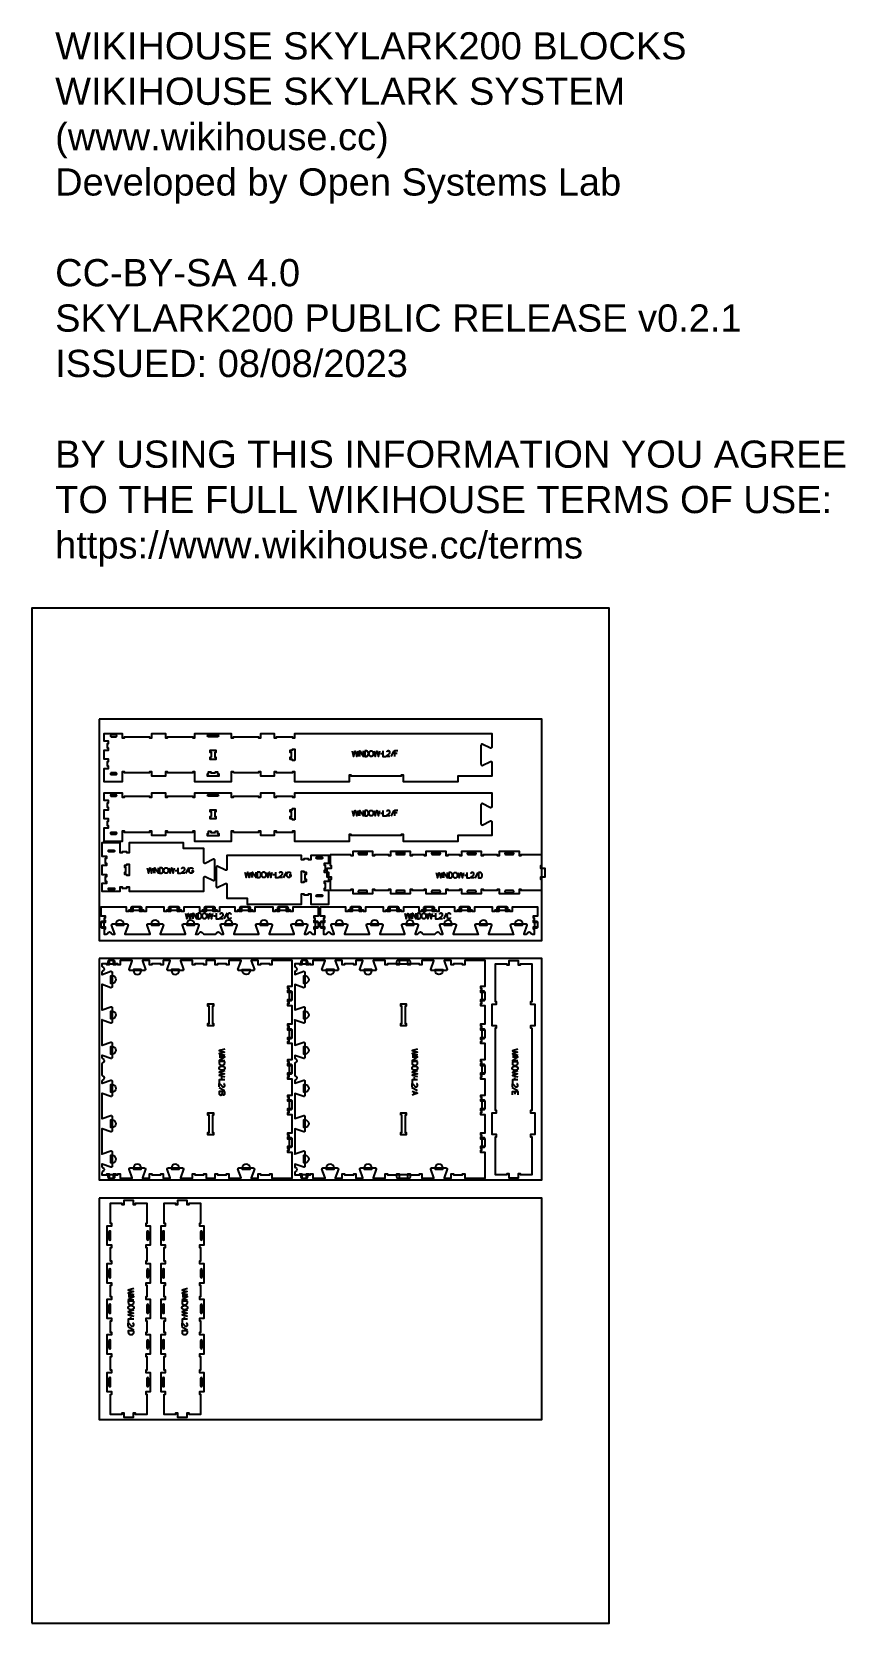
# Model space of a CAD drawing. Extents: x 0 to 4485, y 0 to 8771.
import ezdxf

# ---------------------------------------------------------------- set-up
doc = ezdxf.new("R2010")
doc.units = 0
for name, color, linetype in [('0_SHEET_SPRUCEPLY_2440X122', 1, 'CONTINUOUS'), ('1_ANYTOOL_1MMDEEP_LABELS_S', 2, 'CONTINUOUS'), ('3_ANYTOOL_CUTTHROUGH_INSID', 4, 'CONTINUOUS'), ('4_ANYTOOL_CUTTHROUGH_OUTSI', 5, 'CONTINUOUS'), ('5_ANYTOOL_HALF_MILL_9MM_IN', 3, 'CONTINUOUS'), ('DONOTCUT', 7, 'CONTINUOUS'), ('README', 1, 'CONTINUOUS')]:
    doc.layers.add(name, color=color, linetype=linetype)
doc.styles.add('ARIAL', font='arial.ttf')

msp = doc.modelspace()

# ---------------------------------------------------------------- texts
at = {"layer": 'README', "insert": (128.7, 8768.5, 0), "char_height": 150, "width": 8996.739, "attachment_point": 1, "style": 'ARIAL'}
msp.add_mtext('{\\fArial;WIKIHOUSE SKYLARK200 BLOCKS}\\P{\\fArial;WIKIHOUSE SKYLARK SYSTEM}\\P{\\fArial;(www.wikihouse.cc)}\\P{\\fArial;Developed by Open Systems Lab}\\P\\P{\\fArial;CC-BY-SA 4.0}\\P{\\fArial;SKYLARK200 PUBLIC RELEASE v0.2.1}\\P{\\fArial;ISSUED: 08/08/2023}\\P\\P{\\fArial;BY USING THIS INFORMATION YOU AGREE }\\P{\\fArial;TO THE FULL WIKIHOUSE TERMS OF USE:}\\P{\\fArial;https://www.wikihouse.cc/terms}', dxfattribs=at)

# ---------------------------------------------------------------- linework, layer by layer
at = {"layer": '0_SHEET_SPRUCEPLY_2440X122'}
for points in [[(371.7, 4982.6), (371.7, 3762.6), (2811.7, 3762.6), (2811.7, 4982.6)], [(371.7, 3662.6), (371.7, 2442.6), (2811.7, 2442.6), (2811.7, 3662.6)], [(371.7, 2342.6), (371.7, 1122.6), (2811.7, 1122.6), (2811.7, 2342.6)]]:
    msp.add_lwpolyline(points, close=True, dxfattribs=at)
at = {"layer": '1_ANYTOOL_1MMDEEP_LABELS_S', "color": 2}
for points in [[(1766.9, 4807.4), (1774.6, 4777.4), (1783, 4806.5), (1791.5, 4777.4), (1799, 4807.4)], [(1803.4, 4807.4), (1803.4, 4777.4)], [(1809.4, 4777.4), (1809.4, 4807.4), (1829.5, 4777.4), (1829.5, 4807.4)], [(1886.3, 4807.4), (1894, 4777.4), (1902.4, 4806.5), (1910.9, 4777.4), (1918.4, 4807.4)], [(1930.6, 4791.3), (1921.9, 4791.2)], [(1935.8, 4807.4), (1935.8, 4777.4), (1952.9, 4777.4)], [(1975, 4777.5), (1956.7, 4777.5), (1956.9, 4778), (1957, 4778.2), (1957.1, 4778.4), (1957.1, 4778.6), (1957.2, 4778.9), (1957.3, 4779.1), (1957.4, 4779.3), (1957.5, 4779.5), (1957.6, 4779.7), (1957.7, 4779.9), (1957.8, 4780.1), (1958, 4780.3), (1958.1, 4780.5), (1958.2, 4780.7), (1958.3, 4780.9), (1958.4, 4781.1), (1958.6, 4781.3), (1958.7, 4781.5), (1958.9, 4781.6), (1959, 4781.8), (1959.1, 4782), (1959.3, 4782.2), (1959.4, 4782.4), (1959.6, 4782.5), (1959.8, 4782.7), (1959.9, 4782.9), (1960.1, 4783), (1960.3, 4783.2), (1960.4, 4783.4), (1960.8, 4783.7), (1962.3, 4784.9), (1963.8, 4786.1), (1965.3, 4787.2), (1966.8, 4788.4), (1967.6, 4788.9), (1968.3, 4789.5), (1969, 4790.1), (1969.7, 4790.6), (1970.4, 4791.2), (1971, 4791.8), (1971.6, 4792.5), (1972.2, 4793.1), (1972.4, 4793.2), (1972.5, 4793.4), (1972.6, 4793.5), (1972.8, 4793.7), (1972.9, 4793.9), (1973, 4794), (1973.1, 4794.2), (1973.3, 4794.4), (1973.4, 4794.6), (1973.5, 4794.7), (1973.6, 4794.9), (1973.7, 4795.1), (1973.7, 4795.3), (1973.8, 4795.5), (1973.9, 4795.7), (1974, 4795.8), (1974.1, 4796), (1974.1, 4796.2), (1974.2, 4796.4), (1974.2, 4796.6), (1974.3, 4796.8), (1974.3, 4797), (1974.4, 4797.2), (1974.4, 4797.5), (1974.5, 4797.7), (1974.5, 4797.9), (1974.5, 4798.1), (1974.5, 4798.3), (1974.6, 4798.5), (1974.6, 4798.7), (1974.6, 4799), (1974.6, 4799.2), (1974.6, 4799.4), (1974.6, 4799.7), (1974.6, 4799.9), (1974.5, 4800.2), (1974.5, 4800.4), (1974.5, 4800.6), (1974.5, 4800.9), (1974.4, 4801.1), (1974.4, 4801.3), (1974.3, 4801.5), (1974.3, 4801.7), (1974.2, 4801.9), (1974.2, 4802.2), (1974.1, 4802.4), (1974, 4802.6), (1973.9, 4802.7), (1973.9, 4802.9), (1973.8, 4803.1), (1973.7, 4803.3), (1973.6, 4803.5), (1973.5, 4803.7), (1973.4, 4803.8), (1973.3, 4804), (1973.2, 4804.2), (1973, 4804.3), (1972.9, 4804.5), (1972.8, 4804.6), (1972.6, 4804.8), (1972.5, 4804.9), (1972.4, 4805.1), (1972.2, 4805.2), (1972, 4805.3), (1971.9, 4805.5), (1971.7, 4805.6), (1971.6, 4805.7), (1971.4, 4805.8), (1971.2, 4805.9), (1971.1, 4806), (1970.9, 4806.1), (1970.7, 4806.2), (1970.5, 4806.3), (1970.3, 4806.4), (1970.2, 4806.5), (1970, 4806.6), (1969.8, 4806.7), (1969.6, 4806.8), (1969.4, 4806.8), (1969.2, 4806.9), (1969, 4807), (1968.8, 4807), (1968.6, 4807.1), (1968.4, 4807.1), (1968.2, 4807.2), (1967.9, 4807.2), (1967.7, 4807.3), (1967.5, 4807.3), (1967.3, 4807.3), (1967.1, 4807.4), (1966.8, 4807.4), (1966.6, 4807.4), (1966.4, 4807.4), (1966.1, 4807.4), (1965.7, 4807.4), (1965.3, 4807.4), (1964.9, 4807.4), (1964.6, 4807.4), (1964.2, 4807.3), (1963.9, 4807.3), (1963.6, 4807.2), (1963.2, 4807.2), (1962.9, 4807.1), (1962.6, 4807), (1962.4, 4807), (1962.3, 4806.9), (1962.1, 4806.9), (1962, 4806.8), (1961.8, 4806.8), (1961.7, 4806.7), (1961.6, 4806.6), (1961.4, 4806.6), (1961.3, 4806.5), (1961.1, 4806.5), (1961, 4806.4), (1960.9, 4806.3), (1960.7, 4806.2), (1960.6, 4806.2), (1960.5, 4806.1), (1960.3, 4806), (1960.2, 4805.9), (1960.1, 4805.8), (1959.9, 4805.7), (1959.8, 4805.6), (1959.7, 4805.5), (1959.6, 4805.4), (1959.5, 4805.3), (1959.3, 4805.2), (1959.2, 4805.1), (1959.1, 4805), (1959, 4804.9), (1958.9, 4804.8), (1958.8, 4804.7), (1958.7, 4804.6), (1958.6, 4804.4), (1958.5, 4804.3), (1958.3, 4804.1), (1958.1, 4803.8), (1957.9, 4803.5), (1957.7, 4803.2), (1957.5, 4802.9), (1957.3, 4802.6), (1957.2, 4802.3)], [(1996.3, 4807), (1979.1, 4776.2)], [(2017.5, 4807.4), (1999.9, 4807.4), (1999.9, 4777.4)], [(2014.3, 4793.5), (1999.9, 4793.5)], [(1766.9, 4479.4), (1774.6, 4449.4), (1783, 4478.5), (1791.5, 4449.4), (1799, 4479.4)], [(1803.4, 4479.4), (1803.4, 4449.4)], [(1809.4, 4449.4), (1809.4, 4479.4), (1829.5, 4449.4), (1829.5, 4479.4)], [(1886.3, 4479.4), (1894, 4449.4), (1902.4, 4478.5), (1910.9, 4449.4), (1918.4, 4479.4)], [(1935.8, 4479.4), (1935.8, 4449.4), (1952.9, 4449.4)], [(1975, 4449.5), (1956.7, 4449.5), (1956.9, 4450), (1957, 4450.2), (1957.1, 4450.4), (1957.1, 4450.6), (1957.2, 4450.9), (1957.3, 4451.1), (1957.4, 4451.3), (1957.5, 4451.5), (1957.6, 4451.7), (1957.7, 4451.9), (1957.8, 4452.1), (1958, 4452.3), (1958.1, 4452.5), (1958.2, 4452.7), (1958.3, 4452.9), (1958.4, 4453.1), (1958.6, 4453.3), (1958.7, 4453.5), (1958.9, 4453.6), (1959, 4453.8), (1959.1, 4454), (1959.3, 4454.2), (1959.4, 4454.4), (1959.6, 4454.5), (1959.8, 4454.7), (1959.9, 4454.9), (1960.1, 4455), (1960.3, 4455.2), (1960.4, 4455.4), (1960.8, 4455.7), (1962.3, 4456.9), (1963.8, 4458.1), (1965.3, 4459.2), (1966.8, 4460.4), (1967.6, 4460.9), (1968.3, 4461.5), (1969, 4462.1), (1969.7, 4462.6), (1970.4, 4463.2), (1971, 4463.8), (1971.6, 4464.5), (1972.2, 4465.1), (1972.4, 4465.2), (1972.5, 4465.4), (1972.6, 4465.5), (1972.8, 4465.7), (1972.9, 4465.9), (1973, 4466), (1973.1, 4466.2), (1973.3, 4466.4), (1973.4, 4466.6), (1973.5, 4466.7), (1973.6, 4466.9), (1973.7, 4467.1), (1973.7, 4467.3), (1973.8, 4467.5), (1973.9, 4467.7), (1974, 4467.8), (1974.1, 4468), (1974.1, 4468.2), (1974.2, 4468.4), (1974.2, 4468.6), (1974.3, 4468.8), (1974.3, 4469), (1974.4, 4469.2), (1974.4, 4469.5), (1974.5, 4469.7), (1974.5, 4469.9), (1974.5, 4470.1), (1974.5, 4470.3), (1974.6, 4470.5), (1974.6, 4470.7), (1974.6, 4471), (1974.6, 4471.2), (1974.6, 4471.4), (1974.6, 4471.7), (1974.6, 4471.9), (1974.5, 4472.2), (1974.5, 4472.4), (1974.5, 4472.6), (1974.5, 4472.9), (1974.4, 4473.1), (1974.4, 4473.3), (1974.3, 4473.5), (1974.3, 4473.7), (1974.2, 4473.9), (1974.2, 4474.2), (1974.1, 4474.4), (1974, 4474.6), (1973.9, 4474.7), (1973.9, 4474.9), (1973.8, 4475.1), (1973.7, 4475.3), (1973.6, 4475.5), (1973.5, 4475.7), (1973.4, 4475.8), (1973.3, 4476), (1973.2, 4476.2), (1973, 4476.3), (1972.9, 4476.5), (1972.8, 4476.6), (1972.6, 4476.8), (1972.5, 4476.9), (1972.4, 4477.1), (1972.2, 4477.2), (1972, 4477.3), (1971.9, 4477.5), (1971.7, 4477.6), (1971.6, 4477.7), (1971.4, 4477.8), (1971.2, 4477.9), (1971.1, 4478), (1970.9, 4478.1), (1970.7, 4478.2), (1970.5, 4478.3), (1970.3, 4478.4), (1970.2, 4478.5), (1970, 4478.6), (1969.8, 4478.7), (1969.6, 4478.8), (1969.4, 4478.8), (1969.2, 4478.9), (1969, 4479), (1968.8, 4479), (1968.6, 4479.1), (1968.4, 4479.1), (1968.2, 4479.2), (1967.9, 4479.2), (1967.7, 4479.3), (1967.5, 4479.3), (1967.3, 4479.3), (1967.1, 4479.4), (1966.8, 4479.4), (1966.6, 4479.4), (1966.4, 4479.4), (1966.1, 4479.4), (1965.7, 4479.4), (1965.3, 4479.4), (1964.9, 4479.4), (1964.6, 4479.4), (1964.2, 4479.3), (1963.9, 4479.3), (1963.6, 4479.2), (1963.2, 4479.2), (1962.9, 4479.1), (1962.6, 4479), (1962.4, 4479), (1962.3, 4478.9), (1962.1, 4478.9), (1962, 4478.8), (1961.8, 4478.8), (1961.7, 4478.7), (1961.6, 4478.6), (1961.4, 4478.6), (1961.3, 4478.5), (1961.1, 4478.5), (1961, 4478.4), (1960.9, 4478.3), (1960.7, 4478.2), (1960.6, 4478.2), (1960.5, 4478.1), (1960.3, 4478), (1960.2, 4477.9), (1960.1, 4477.8), (1959.9, 4477.7), (1959.8, 4477.6), (1959.7, 4477.5), (1959.6, 4477.4), (1959.5, 4477.3), (1959.3, 4477.2), (1959.2, 4477.1), (1959.1, 4477), (1959, 4476.9), (1958.9, 4476.8), (1958.8, 4476.7), (1958.7, 4476.6), (1958.6, 4476.4), (1958.5, 4476.3), (1958.3, 4476.1), (1958.1, 4475.8), (1957.9, 4475.5), (1957.7, 4475.2), (1957.5, 4474.9), (1957.3, 4474.6), (1957.2, 4474.3)], [(1996.3, 4479), (1979.1, 4448.2)], [(2017.5, 4479.4), (1999.9, 4479.4), (1999.9, 4449.4)], [(1930.6, 4463.3), (1921.9, 4463.2)], [(2014.3, 4465.5), (1999.9, 4465.5)], [(635.6, 4163.4), (643.4, 4133.4), (651.8, 4162.5), (660.3, 4133.4), (667.8, 4163.4)], [(672.2, 4163.4), (672.2, 4133.4)], [(678.2, 4133.4), (678.2, 4163.4), (698.2, 4133.4), (698.2, 4163.4)], [(755, 4163.4), (762.8, 4133.4), (771.2, 4162.5), (779.7, 4133.4), (787.2, 4163.4)], [(799.4, 4147.3), (790.6, 4147.2)], [(804.5, 4163.4), (804.5, 4133.4), (821.6, 4133.4)], [(843.8, 4133.4), (825.5, 4133.5), (825.7, 4133.9), (825.7, 4134.2), (825.8, 4134.4), (825.9, 4134.6), (826, 4134.8), (826.1, 4135), (826.2, 4135.3), (826.3, 4135.5), (826.4, 4135.7), (826.5, 4135.9), (826.6, 4136.1), (826.7, 4136.3), (826.8, 4136.5), (827, 4136.7), (827.1, 4136.9), (827.2, 4137.1), (827.3, 4137.2), (827.5, 4137.4), (827.6, 4137.6), (827.8, 4137.8), (827.9, 4138), (828, 4138.2), (828.2, 4138.3), (828.4, 4138.5), (828.5, 4138.7), (828.7, 4138.8), (828.9, 4139), (829, 4139.2), (829.2, 4139.3), (829.6, 4139.6), (831, 4140.9), (832.5, 4142), (834, 4143.2), (835.6, 4144.3), (836.3, 4144.9), (837, 4145.5), (837.8, 4146), (838.4, 4146.6), (839.1, 4147.2), (839.8, 4147.8), (840.4, 4148.4), (841, 4149), (841.1, 4149.2), (841.3, 4149.4), (841.4, 4149.5), (841.5, 4149.7), (841.7, 4149.8), (841.8, 4150), (841.9, 4150.2), (842, 4150.4), (842.1, 4150.5), (842.2, 4150.7), (842.3, 4150.9), (842.4, 4151.1), (842.5, 4151.3), (842.6, 4151.4), (842.7, 4151.6), (842.7, 4151.8), (842.8, 4152), (842.9, 4152.2), (842.9, 4152.4), (843, 4152.6), (843.1, 4152.8), (843.1, 4153), (843.1, 4153.2), (843.2, 4153.4), (843.2, 4153.6), (843.3, 4153.8), (843.3, 4154.1), (843.3, 4154.3), (843.3, 4154.5), (843.3, 4154.7), (843.3, 4154.9), (843.3, 4155.2), (843.3, 4155.4), (843.3, 4155.7), (843.3, 4155.9), (843.3, 4156.1), (843.3, 4156.4), (843.2, 4156.6), (843.2, 4156.8), (843.2, 4157.1), (843.1, 4157.3), (843.1, 4157.5), (843, 4157.7), (843, 4157.9), (842.9, 4158.1), (842.9, 4158.3), (842.8, 4158.5), (842.7, 4158.7), (842.6, 4158.9), (842.5, 4159.1), (842.4, 4159.3), (842.3, 4159.5), (842.2, 4159.6), (842.1, 4159.8), (842, 4160), (841.9, 4160.1), (841.8, 4160.3), (841.7, 4160.4), (841.5, 4160.6), (841.4, 4160.7), (841.3, 4160.9), (841.1, 4161), (841, 4161.2), (840.8, 4161.3), (840.6, 4161.4), (840.5, 4161.6), (840.3, 4161.7), (840.2, 4161.8), (840, 4161.9), (839.8, 4162), (839.6, 4162.1), (839.5, 4162.2), (839.3, 4162.3), (839.1, 4162.4), (838.9, 4162.5), (838.7, 4162.6), (838.5, 4162.7), (838.3, 4162.7), (838.1, 4162.8), (837.9, 4162.9), (837.7, 4162.9), (837.5, 4163), (837.3, 4163.1), (837.1, 4163.1), (836.9, 4163.2), (836.7, 4163.2), (836.5, 4163.2), (836.3, 4163.3), (836, 4163.3), (835.8, 4163.3), (835.6, 4163.3), (835.4, 4163.4), (835.1, 4163.4), (834.9, 4163.4), (834.4, 4163.4), (834.1, 4163.4), (833.7, 4163.4), (833.3, 4163.4), (833, 4163.3), (832.7, 4163.3), (832.3, 4163.2), (832, 4163.2), (831.7, 4163.1), (831.4, 4163), (831.2, 4163), (831.1, 4162.9), (830.9, 4162.9), (830.7, 4162.8), (830.6, 4162.7), (830.5, 4162.7), (830.3, 4162.6), (830.2, 4162.6), (830, 4162.5), (829.9, 4162.4), (829.7, 4162.4), (829.6, 4162.3), (829.5, 4162.2), (829.3, 4162.1), (829.2, 4162), (829.1, 4162), (829, 4161.9), (828.8, 4161.8), (828.7, 4161.7), (828.6, 4161.6), (828.5, 4161.5), (828.3, 4161.4), (828.2, 4161.3), (828.1, 4161.2), (828, 4161.1), (827.9, 4161), (827.8, 4160.9), (827.6, 4160.8), (827.5, 4160.6), (827.4, 4160.5), (827.3, 4160.4), (827.2, 4160.3), (827, 4160), (826.8, 4159.8), (826.6, 4159.5), (826.4, 4159.2), (826.3, 4158.9), (826.1, 4158.6), (825.9, 4158.3)], [(865, 4162.9), (847.8, 4132.2)], [(880.2, 4147.2), (890, 4147.2), (890, 4146.3), (889.9, 4145.5), (889.9, 4145.1), (889.8, 4144.7), (889.8, 4144.4), (889.7, 4144), (889.6, 4143.6), (889.6, 4143.3), (889.5, 4142.9), (889.4, 4142.6), (889.3, 4142.2), (889.2, 4141.9), (889.1, 4141.6), (889, 4141.2), (888.9, 4140.9), (888.7, 4140.6), (888.6, 4140.3), (888.5, 4140), (888.3, 4139.7), (888.2, 4139.4), (888, 4139.1), (887.9, 4138.9), (887.7, 4138.6), (887.5, 4138.3), (887.3, 4138.1), (887.1, 4137.8), (886.9, 4137.6), (886.7, 4137.4), (886.5, 4137.1), (886.3, 4136.9), (886.1, 4136.7), (885.9, 4136.5), (885.6, 4136.3), (885.4, 4136.1), (885.2, 4135.9), (885, 4135.7), (884.7, 4135.5), (884.5, 4135.4), (884.3, 4135.2), (884, 4135.1), (883.8, 4134.9), (883.6, 4134.8), (883.3, 4134.6), (883.1, 4134.5), (882.8, 4134.4), (882.6, 4134.3), (882.4, 4134.2), (882.1, 4134.1), (881.9, 4134), (881.6, 4133.9), (881.4, 4133.8), (881.1, 4133.7), (880.9, 4133.7), (880.6, 4133.6), (880.4, 4133.5), (880.1, 4133.5), (879.9, 4133.5), (879.6, 4133.4), (879.4, 4133.4), (879.1, 4133.4), (878.9, 4133.4), (878.6, 4133.4), (878.3, 4133.4), (878.1, 4133.4), (877.8, 4133.4), (877.6, 4133.4), (877.3, 4133.4), (877.1, 4133.5), (876.8, 4133.5), (876.6, 4133.6), (876.3, 4133.6), (876.1, 4133.7), (875.8, 4133.8), (875.6, 4133.8), (875.3, 4133.9), (875.1, 4134), (874.9, 4134.1), (874.6, 4134.2), (874.4, 4134.3), (874.2, 4134.4), (873.9, 4134.6), (873.7, 4134.7), (873.5, 4134.9), (873.2, 4135), (873, 4135.2), (872.8, 4135.3), (872.6, 4135.5), (872.3, 4135.7), (872.1, 4135.8), (871.9, 4136), (871.7, 4136.2), (871.5, 4136.4), (871.2, 4136.7), (871, 4136.9), (870.8, 4137.1), (870.6, 4137.3), (870.4, 4137.6), (870.2, 4137.8), (870, 4138.1), (869.9, 4138.3), (869.7, 4138.6), (869.5, 4138.9), (869.4, 4139.2), (869.2, 4139.5), (869.1, 4139.8), (868.9, 4140.1), (868.8, 4140.4), (868.7, 4140.7), (868.6, 4141.1), (868.4, 4141.4), (868.3, 4141.8), (868.2, 4142.1), (868.2, 4142.5), (868.1, 4142.8), (868, 4143.2), (867.9, 4143.6), (867.9, 4144), (867.8, 4144.4), (867.8, 4144.8), (867.7, 4145.2), (867.6, 4146.1), (867.6, 4147), (867.6, 4147.9), (867.6, 4148.6), (867.6, 4149.2), (867.7, 4149.9), (867.8, 4150.6), (867.9, 4151.2), (868, 4151.9), (868.1, 4152.6), (868.3, 4153.2), (868.4, 4153.9), (868.6, 4154.5), (868.9, 4155.2), (869.1, 4155.8), (869.4, 4156.5), (869.6, 4157.1), (869.9, 4157.7), (870.3, 4158.4), (870.4, 4158.7), (870.6, 4159), (870.8, 4159.3), (871, 4159.5), (871.2, 4159.8), (871.3, 4159.9), (871.4, 4160.1), (871.5, 4160.2), (871.6, 4160.3), (871.7, 4160.4), (871.8, 4160.6), (872, 4160.7), (872.1, 4160.8), (872.2, 4160.9), (872.3, 4161), (872.4, 4161.1), (872.5, 4161.2), (872.7, 4161.3), (872.8, 4161.4), (872.9, 4161.5), (873.1, 4161.6), (873.2, 4161.7), (873.3, 4161.8), (873.5, 4161.9), (873.6, 4162), (873.7, 4162.1), (873.9, 4162.1), (874, 4162.2), (874.2, 4162.3), (874.3, 4162.4), (874.4, 4162.4), (874.6, 4162.5), (874.7, 4162.6), (874.9, 4162.6), (875.1, 4162.7), (875.2, 4162.7), (875.4, 4162.8), (875.7, 4162.9), (876, 4163), (876.4, 4163.1), (876.7, 4163.2), (877, 4163.2), (877.4, 4163.3), (877.8, 4163.3), (878.1, 4163.4), (878.5, 4163.4), (878.9, 4163.4), (879.3, 4163.4), (879.5, 4163.4), (879.7, 4163.4), (880, 4163.4), (880.2, 4163.4), (880.4, 4163.3), (880.6, 4163.3), (880.8, 4163.3), (881, 4163.3), (881.2, 4163.2), (881.4, 4163.2), (881.6, 4163.1), (881.8, 4163.1), (882, 4163), (882.2, 4163), (882.4, 4162.9), (882.6, 4162.8), (882.7, 4162.8), (882.9, 4162.7), (883.1, 4162.6), (883.3, 4162.5), (883.4, 4162.4), (883.6, 4162.3), (883.8, 4162.2), (883.9, 4162.1), (884.1, 4162), (884.3, 4161.9), (884.4, 4161.8), (884.6, 4161.7), (884.7, 4161.5), (884.9, 4161.4), (885, 4161.3), (885.1, 4161.1), (885.4, 4160.8), (885.7, 4160.6), (886, 4160.3), (886.2, 4160), (886.5, 4159.7), (886.7, 4159.3), (887, 4159), (887.2, 4158.7), (887.4, 4158.4), (887.6, 4158.1), (887.8, 4157.7), (888, 4157.4), (888.2, 4157), (888.4, 4156.7), (888.6, 4156.3), (888.8, 4156)], [(1174.4, 4140), (1182.2, 4110), (1190.6, 4139.1), (1199.1, 4110), (1206.6, 4140)], [(1211, 4140), (1211, 4110)], [(1217, 4110), (1217, 4140), (1237, 4110), (1237, 4140)], [(1293.8, 4140), (1301.6, 4110), (1310, 4139.1), (1318.5, 4110), (1326, 4140)], [(1338.2, 4123.9), (1329.4, 4123.8)], [(1343.3, 4140), (1343.3, 4110), (1360.4, 4110)], [(1382.6, 4110), (1364.3, 4110.1), (1364.4, 4110.5), (1364.5, 4110.8), (1364.6, 4111), (1364.7, 4111.2), (1364.8, 4111.4), (1364.9, 4111.6), (1365, 4111.8), (1365.1, 4112), (1365.2, 4112.3), (1365.3, 4112.5), (1365.4, 4112.7), (1365.5, 4112.9), (1365.6, 4113.1), (1365.7, 4113.3), (1365.9, 4113.5), (1366, 4113.6), (1366.1, 4113.8), (1366.3, 4114), (1366.4, 4114.2), (1366.5, 4114.4), (1366.7, 4114.6), (1366.8, 4114.7), (1367, 4114.9), (1367.1, 4115.1), (1367.3, 4115.3), (1367.5, 4115.4), (1367.6, 4115.6), (1367.8, 4115.7), (1368, 4115.9), (1368.3, 4116.2), (1369.8, 4117.4), (1371.3, 4118.6), (1372.8, 4119.8), (1374.3, 4120.9), (1375.1, 4121.5), (1375.8, 4122), (1376.5, 4122.6), (1377.2, 4123.2), (1377.9, 4123.8), (1378.5, 4124.4), (1379.2, 4125), (1379.8, 4125.6), (1379.9, 4125.8), (1380.1, 4125.9), (1380.2, 4126.1), (1380.3, 4126.3), (1380.4, 4126.4), (1380.6, 4126.6), (1380.7, 4126.8), (1380.8, 4126.9), (1380.9, 4127.1), (1381, 4127.3), (1381.1, 4127.5), (1381.2, 4127.7), (1381.3, 4127.8), (1381.4, 4128), (1381.5, 4128.2), (1381.5, 4128.4), (1381.6, 4128.6), (1381.7, 4128.8), (1381.7, 4129), (1381.8, 4129.2), (1381.8, 4129.4), (1381.9, 4129.6), (1381.9, 4129.8), (1382, 4130), (1382, 4130.2), (1382, 4130.4), (1382.1, 4130.6), (1382.1, 4130.9), (1382.1, 4131.1), (1382.1, 4131.3), (1382.1, 4131.5), (1382.1, 4131.8), (1382.1, 4132), (1382.1, 4132.3), (1382.1, 4132.5), (1382.1, 4132.7), (1382.1, 4133), (1382, 4133.2), (1382, 4133.4), (1382, 4133.7), (1381.9, 4133.9), (1381.9, 4134.1), (1381.8, 4134.3), (1381.8, 4134.5), (1381.7, 4134.7), (1381.6, 4134.9), (1381.6, 4135.1), (1381.5, 4135.3), (1381.4, 4135.5), (1381.3, 4135.7), (1381.2, 4135.9), (1381.1, 4136), (1381, 4136.2), (1380.9, 4136.4), (1380.8, 4136.6), (1380.7, 4136.7), (1380.6, 4136.9), (1380.5, 4137), (1380.3, 4137.2), (1380.2, 4137.3), (1380, 4137.5), (1379.9, 4137.6), (1379.7, 4137.8), (1379.6, 4137.9), (1379.4, 4138), (1379.3, 4138.1), (1379.1, 4138.3), (1378.9, 4138.4), (1378.8, 4138.5), (1378.6, 4138.6), (1378.4, 4138.7), (1378.2, 4138.8), (1378.1, 4138.9), (1377.9, 4139), (1377.7, 4139.1), (1377.5, 4139.2), (1377.3, 4139.2), (1377.1, 4139.3), (1376.9, 4139.4), (1376.7, 4139.5), (1376.5, 4139.5), (1376.3, 4139.6), (1376.1, 4139.6), (1375.9, 4139.7), (1375.7, 4139.7), (1375.5, 4139.8), (1375.3, 4139.8), (1375.1, 4139.9), (1374.8, 4139.9), (1374.6, 4139.9), (1374.4, 4139.9), (1374.2, 4140), (1373.9, 4140), (1373.7, 4140), (1373.2, 4140), (1372.8, 4140), (1372.5, 4140), (1372.1, 4139.9), (1371.8, 4139.9), (1371.4, 4139.9), (1371.1, 4139.8), (1370.8, 4139.7), (1370.5, 4139.7), (1370.1, 4139.6), (1370, 4139.5), (1369.8, 4139.5), (1369.7, 4139.4), (1369.5, 4139.4), (1369.4, 4139.3), (1369.2, 4139.3), (1369.1, 4139.2), (1369, 4139.1), (1368.8, 4139.1), (1368.7, 4139), (1368.5, 4138.9), (1368.4, 4138.9), (1368.3, 4138.8), (1368.1, 4138.7), (1368, 4138.6), (1367.9, 4138.5), (1367.7, 4138.5), (1367.6, 4138.4), (1367.5, 4138.3), (1367.4, 4138.2), (1367.2, 4138.1), (1367.1, 4138), (1367, 4137.9), (1366.9, 4137.8), (1366.8, 4137.7), (1366.7, 4137.6), (1366.5, 4137.5), (1366.4, 4137.4), (1366.3, 4137.2), (1366.2, 4137.1), (1366.1, 4137), (1366, 4136.9), (1365.8, 4136.6), (1365.6, 4136.4), (1365.4, 4136.1), (1365.2, 4135.8), (1365.1, 4135.5), (1364.9, 4135.2), (1364.7, 4134.9)], [(1403.8, 4139.5), (1386.6, 4108.7)], [(1419, 4123.8), (1428.8, 4123.7), (1428.8, 4122.9), (1428.7, 4122.1), (1428.7, 4121.7), (1428.6, 4121.3), (1428.6, 4121), (1428.5, 4120.6), (1428.4, 4120.2), (1428.4, 4119.9), (1428.3, 4119.5), (1428.2, 4119.2), (1428.1, 4118.8), (1428, 4118.5), (1427.9, 4118.1), (1427.8, 4117.8), (1427.7, 4117.5), (1427.5, 4117.2), (1427.4, 4116.9), (1427.3, 4116.6), (1427.1, 4116.3), (1427, 4116), (1426.8, 4115.7), (1426.6, 4115.5), (1426.5, 4115.2), (1426.3, 4114.9), (1426.1, 4114.7), (1425.9, 4114.4), (1425.7, 4114.2), (1425.5, 4114), (1425.3, 4113.7), (1425.1, 4113.5), (1424.9, 4113.3), (1424.6, 4113.1), (1424.4, 4112.9), (1424.2, 4112.7), (1424, 4112.5), (1423.7, 4112.3), (1423.5, 4112.1), (1423.3, 4112), (1423, 4111.8), (1422.8, 4111.6), (1422.6, 4111.5), (1422.3, 4111.4), (1422.1, 4111.2), (1421.9, 4111.1), (1421.6, 4111), (1421.4, 4110.9), (1421.2, 4110.7), (1420.9, 4110.6), (1420.7, 4110.6), (1420.4, 4110.5), (1420.2, 4110.4), (1419.9, 4110.3), (1419.7, 4110.2), (1419.4, 4110.2), (1419.2, 4110.1), (1418.9, 4110.1), (1418.7, 4110), (1418.4, 4110), (1418.2, 4110), (1417.9, 4110), (1417.7, 4110), (1417.4, 4109.9), (1417.1, 4109.9), (1416.9, 4110), (1416.6, 4110), (1416.4, 4110), (1416.1, 4110), (1415.9, 4110.1), (1415.6, 4110.1), (1415.4, 4110.1), (1415.1, 4110.2), (1414.9, 4110.3), (1414.6, 4110.3), (1414.4, 4110.4), (1414.1, 4110.5), (1413.9, 4110.6), (1413.7, 4110.7), (1413.4, 4110.8), (1413.2, 4110.9), (1412.9, 4111), (1412.7, 4111.2), (1412.5, 4111.3), (1412.3, 4111.4), (1412, 4111.6), (1411.8, 4111.7), (1411.6, 4111.9), (1411.3, 4112.1), (1411.1, 4112.3), (1410.9, 4112.4), (1410.7, 4112.6), (1410.5, 4112.8), (1410.2, 4113), (1410, 4113.2), (1409.8, 4113.5), (1409.6, 4113.7), (1409.4, 4113.9), (1409.2, 4114.2), (1409, 4114.4), (1408.8, 4114.7), (1408.6, 4114.9), (1408.5, 4115.2), (1408.3, 4115.5), (1408.2, 4115.8), (1408, 4116.1), (1407.9, 4116.4), (1407.7, 4116.7), (1407.6, 4117), (1407.5, 4117.3), (1407.3, 4117.7), (1407.2, 4118), (1407.1, 4118.3), (1407, 4118.7), (1406.9, 4119.1), (1406.9, 4119.4), (1406.8, 4119.8), (1406.7, 4120.2), (1406.7, 4120.6), (1406.6, 4121), (1406.5, 4121.4), (1406.5, 4121.8), (1406.4, 4122.7), (1406.4, 4123.6), (1406.4, 4124.5), (1406.4, 4125.2), (1406.4, 4125.8), (1406.5, 4126.5), (1406.5, 4127.2), (1406.6, 4127.8), (1406.8, 4128.5), (1406.9, 4129.2), (1407, 4129.8), (1407.2, 4130.5), (1407.4, 4131.1), (1407.6, 4131.8), (1407.9, 4132.4), (1408.1, 4133), (1408.4, 4133.7), (1408.7, 4134.3), (1409.1, 4135), (1409.2, 4135.3), (1409.4, 4135.6), (1409.6, 4135.9), (1409.8, 4136.1), (1410, 4136.4), (1410.1, 4136.5), (1410.2, 4136.7), (1410.3, 4136.8), (1410.4, 4136.9), (1410.5, 4137), (1410.6, 4137.2), (1410.7, 4137.3), (1410.9, 4137.4), (1411, 4137.5), (1411.1, 4137.6), (1411.2, 4137.7), (1411.3, 4137.8), (1411.5, 4137.9), (1411.6, 4138), (1411.7, 4138.1), (1411.8, 4138.2), (1412, 4138.3), (1412.1, 4138.4), (1412.2, 4138.5), (1412.4, 4138.6), (1412.5, 4138.6), (1412.7, 4138.7), (1412.8, 4138.8), (1412.9, 4138.9), (1413.1, 4139), (1413.2, 4139), (1413.4, 4139.1), (1413.5, 4139.2), (1413.7, 4139.2), (1413.8, 4139.3), (1414, 4139.3), (1414.2, 4139.4), (1414.5, 4139.5), (1414.8, 4139.6), (1415.1, 4139.7), (1415.5, 4139.7), (1415.8, 4139.8), (1416.2, 4139.9), (1416.6, 4139.9), (1416.9, 4139.9), (1417.3, 4140), (1417.7, 4140), (1418.1, 4140), (1418.3, 4140), (1418.5, 4140), (1418.7, 4140), (1419, 4140), (1419.2, 4139.9), (1419.4, 4139.9), (1419.6, 4139.9), (1419.8, 4139.8), (1420, 4139.8), (1420.2, 4139.8), (1420.4, 4139.7), (1420.6, 4139.7), (1420.8, 4139.6), (1421, 4139.6), (1421.2, 4139.5), (1421.3, 4139.4), (1421.5, 4139.3), (1421.7, 4139.3), (1421.9, 4139.2), (1422.1, 4139.1), (1422.2, 4139), (1422.4, 4138.9), (1422.6, 4138.8), (1422.7, 4138.7), (1422.9, 4138.6), (1423, 4138.5), (1423.2, 4138.4), (1423.3, 4138.2), (1423.5, 4138.1), (1423.6, 4138), (1423.8, 4137.9), (1423.9, 4137.7), (1424.2, 4137.4), (1424.5, 4137.1), (1424.7, 4136.8), (1425, 4136.5), (1425.3, 4136.2), (1425.5, 4135.9), (1425.7, 4135.6), (1426, 4135.3), (1426.2, 4135), (1426.4, 4134.6), (1426.6, 4134.3), (1426.8, 4134), (1427, 4133.6), (1427.2, 4133.3), (1427.4, 4132.9), (1427.6, 4132.6)], [(2230.3, 4137.3), (2238, 4107.3), (2246.4, 4136.4), (2254.9, 4107.3), (2262.4, 4137.3)], [(2266.8, 4137.3), (2266.8, 4107.3)], [(2272.8, 4107.3), (2272.8, 4137.3), (2292.8, 4107.3), (2292.8, 4137.3)], [(2349.7, 4137.3), (2357.4, 4107.3), (2365.8, 4136.4), (2374.3, 4107.3), (2381.8, 4137.3)], [(2399.2, 4137.3), (2399.2, 4107.3), (2416.3, 4107.3)], [(2438.4, 4107.3), (2420.1, 4107.4), (2420.3, 4107.8), (2420.4, 4108.1), (2420.4, 4108.3), (2420.5, 4108.5), (2420.6, 4108.7), (2420.7, 4108.9), (2420.8, 4109.1), (2420.9, 4109.4), (2421, 4109.6), (2421.1, 4109.8), (2421.2, 4110), (2421.3, 4110.2), (2421.5, 4110.4), (2421.6, 4110.6), (2421.7, 4110.8), (2421.8, 4111), (2422, 4111.1), (2422.1, 4111.3), (2422.2, 4111.5), (2422.4, 4111.7), (2422.5, 4111.9), (2422.7, 4112), (2422.8, 4112.2), (2423, 4112.4), (2423.1, 4112.6), (2423.3, 4112.7), (2423.5, 4112.9), (2423.6, 4113.1), (2423.8, 4113.2), (2424.2, 4113.5), (2425.7, 4114.7), (2427.2, 4115.9), (2428.7, 4117.1), (2430.2, 4118.2), (2430.9, 4118.8), (2431.7, 4119.4), (2432.4, 4119.9), (2433.1, 4120.5), (2433.7, 4121.1), (2434.4, 4121.7), (2435, 4122.3), (2435.6, 4122.9), (2435.7, 4123.1), (2435.9, 4123.3), (2436, 4123.4), (2436.2, 4123.6), (2436.3, 4123.7), (2436.4, 4123.9), (2436.5, 4124.1), (2436.6, 4124.3), (2436.7, 4124.4), (2436.8, 4124.6), (2436.9, 4124.8), (2437, 4125), (2437.1, 4125.1), (2437.2, 4125.3), (2437.3, 4125.5), (2437.4, 4125.7), (2437.4, 4125.9), (2437.5, 4126.1), (2437.6, 4126.3), (2437.6, 4126.5), (2437.7, 4126.7), (2437.7, 4126.9), (2437.8, 4127.1), (2437.8, 4127.3), (2437.8, 4127.5), (2437.9, 4127.7), (2437.9, 4128), (2437.9, 4128.2), (2437.9, 4128.4), (2438, 4128.6), (2438, 4128.8), (2438, 4129.1), (2438, 4129.3), (2438, 4129.6), (2437.9, 4129.8), (2437.9, 4130), (2437.9, 4130.3), (2437.9, 4130.5), (2437.8, 4130.7), (2437.8, 4131), (2437.8, 4131.2), (2437.7, 4131.4), (2437.7, 4131.6), (2437.6, 4131.8), (2437.5, 4132), (2437.5, 4132.2), (2437.4, 4132.4), (2437.3, 4132.6), (2437.2, 4132.8), (2437.2, 4133), (2437.1, 4133.2), (2437, 4133.4), (2436.9, 4133.5), (2436.8, 4133.7), (2436.7, 4133.9), (2436.5, 4134), (2436.4, 4134.2), (2436.3, 4134.3), (2436.2, 4134.5), (2436, 4134.6), (2435.9, 4134.8), (2435.7, 4134.9), (2435.6, 4135.1), (2435.4, 4135.2), (2435.3, 4135.3), (2435.1, 4135.5), (2434.9, 4135.6), (2434.8, 4135.7), (2434.6, 4135.8), (2434.4, 4135.9), (2434.3, 4136), (2434.1, 4136.1), (2433.9, 4136.2), (2433.7, 4136.3), (2433.5, 4136.4), (2433.3, 4136.5), (2433.2, 4136.6), (2433, 4136.6), (2432.8, 4136.7), (2432.6, 4136.8), (2432.4, 4136.8), (2432.2, 4136.9), (2432, 4136.9), (2431.8, 4137), (2431.5, 4137), (2431.3, 4137.1), (2431.1, 4137.1), (2430.9, 4137.2), (2430.7, 4137.2), (2430.4, 4137.2), (2430.2, 4137.2), (2430, 4137.3), (2429.8, 4137.3), (2429.5, 4137.3), (2429, 4137.3), (2428.7, 4137.3), (2428.3, 4137.3), (2428, 4137.3), (2427.6, 4137.2), (2427.3, 4137.2), (2426.9, 4137.1), (2426.6, 4137.1), (2426.3, 4137), (2426, 4136.9), (2425.8, 4136.8), (2425.7, 4136.8), (2425.5, 4136.7), (2425.4, 4136.7), (2425.2, 4136.6), (2425.1, 4136.6), (2424.9, 4136.5), (2424.8, 4136.5), (2424.7, 4136.4), (2424.5, 4136.3), (2424.4, 4136.2), (2424.2, 4136.2), (2424.1, 4136.1), (2424, 4136), (2423.8, 4135.9), (2423.7, 4135.9), (2423.6, 4135.8), (2423.5, 4135.7), (2423.3, 4135.6), (2423.2, 4135.5), (2423.1, 4135.4), (2423, 4135.3), (2422.8, 4135.2), (2422.7, 4135.1), (2422.6, 4135), (2422.5, 4134.9), (2422.4, 4134.8), (2422.3, 4134.7), (2422.2, 4134.5), (2422.1, 4134.4), (2422, 4134.3), (2421.8, 4134.2), (2421.6, 4133.9), (2421.4, 4133.7), (2421.3, 4133.4), (2421.1, 4133.1), (2420.9, 4132.8), (2420.7, 4132.5), (2420.6, 4132.2)], [(2459.6, 4136.8), (2442.5, 4106.1)], [(2394, 4121.2), (2385.2, 4121.1)], [(847.3, 3912.7), (855, 3882.7), (863.4, 3911.8), (871.9, 3882.7), (879.4, 3912.7)], [(883.8, 3912.7), (883.8, 3882.7)], [(889.8, 3882.7), (889.8, 3912.7), (909.8, 3882.7), (909.8, 3912.7)], [(966.7, 3912.7), (974.4, 3882.7), (982.8, 3911.8), (991.3, 3882.7), (998.8, 3912.7)], [(1011, 3896.6), (1002.2, 3896.5)], [(1016.2, 3912.7), (1016.2, 3882.7), (1033.3, 3882.7)], [(1055.4, 3882.8), (1037.1, 3882.8), (1037.3, 3883.3), (1037.3, 3883.5), (1037.4, 3883.7), (1037.5, 3883.9), (1037.6, 3884.2), (1037.7, 3884.4), (1037.8, 3884.6), (1037.9, 3884.8), (1038, 3885), (1038.1, 3885.2), (1038.2, 3885.4), (1038.3, 3885.6), (1038.4, 3885.8), (1038.6, 3886), (1038.7, 3886.2), (1038.8, 3886.4), (1038.9, 3886.6), (1039.1, 3886.8), (1039.2, 3886.9), (1039.4, 3887.1), (1039.5, 3887.3), (1039.7, 3887.5), (1039.8, 3887.7), (1040, 3887.8), (1040.1, 3888), (1040.3, 3888.2), (1040.5, 3888.3), (1040.6, 3888.5), (1040.8, 3888.7), (1041.2, 3889), (1042.6, 3890.2), (1044.1, 3891.4), (1045.6, 3892.5), (1047.2, 3893.7), (1047.9, 3894.2), (1048.7, 3894.8), (1049.4, 3895.4), (1050.1, 3896), (1050.7, 3896.5), (1051.4, 3897.1), (1052, 3897.8), (1052.6, 3898.4), (1052.7, 3898.5), (1052.9, 3898.7), (1053, 3898.9), (1053.1, 3899), (1053.3, 3899.2), (1053.4, 3899.3), (1053.5, 3899.5), (1053.6, 3899.7), (1053.7, 3899.9), (1053.8, 3900), (1053.9, 3900.2), (1054, 3900.4), (1054.1, 3900.6), (1054.2, 3900.8), (1054.3, 3901), (1054.4, 3901.1), (1054.4, 3901.3), (1054.5, 3901.5), (1054.6, 3901.7), (1054.6, 3901.9), (1054.7, 3902.1), (1054.7, 3902.3), (1054.8, 3902.5), (1054.8, 3902.8), (1054.8, 3903), (1054.9, 3903.2), (1054.9, 3903.4), (1054.9, 3903.6), (1054.9, 3903.8), (1054.9, 3904.1), (1054.9, 3904.3), (1054.9, 3904.5), (1054.9, 3904.8), (1054.9, 3905), (1054.9, 3905.2), (1054.9, 3905.5), (1054.9, 3905.7), (1054.9, 3905.9), (1054.8, 3906.2), (1054.8, 3906.4), (1054.7, 3906.6), (1054.7, 3906.8), (1054.6, 3907), (1054.6, 3907.3), (1054.5, 3907.5), (1054.5, 3907.7), (1054.4, 3907.9), (1054.3, 3908), (1054.2, 3908.2), (1054.1, 3908.4), (1054, 3908.6), (1054, 3908.8), (1053.9, 3909), (1053.7, 3909.1), (1053.6, 3909.3), (1053.5, 3909.5), (1053.4, 3909.6), (1053.3, 3909.8), (1053.1, 3909.9), (1053, 3910.1), (1052.9, 3910.2), (1052.7, 3910.4), (1052.6, 3910.5), (1052.4, 3910.6), (1052.3, 3910.8), (1052.1, 3910.9), (1051.9, 3911), (1051.8, 3911.1), (1051.6, 3911.2), (1051.4, 3911.3), (1051.2, 3911.4), (1051.1, 3911.6), (1050.9, 3911.6), (1050.7, 3911.7), (1050.5, 3911.8), (1050.3, 3911.9), (1050.1, 3912), (1049.9, 3912.1), (1049.8, 3912.1), (1049.6, 3912.2), (1049.4, 3912.3), (1049.1, 3912.3), (1048.9, 3912.4), (1048.7, 3912.4), (1048.5, 3912.5), (1048.3, 3912.5), (1048.1, 3912.6), (1047.9, 3912.6), (1047.7, 3912.6), (1047.4, 3912.7), (1047.2, 3912.7), (1047, 3912.7), (1046.7, 3912.7), (1046.5, 3912.7), (1046, 3912.7), (1045.7, 3912.7), (1045.3, 3912.7), (1044.9, 3912.7), (1044.6, 3912.7), (1044.3, 3912.6), (1043.9, 3912.6), (1043.6, 3912.5), (1043.3, 3912.4), (1043, 3912.3), (1042.8, 3912.3), (1042.7, 3912.2), (1042.5, 3912.2), (1042.4, 3912.1), (1042.2, 3912.1), (1042.1, 3912), (1041.9, 3912), (1041.8, 3911.9), (1041.6, 3911.8), (1041.5, 3911.8), (1041.4, 3911.7), (1041.2, 3911.6), (1041.1, 3911.5), (1040.9, 3911.5), (1040.8, 3911.4), (1040.7, 3911.3), (1040.6, 3911.2), (1040.4, 3911.1), (1040.3, 3911), (1040.2, 3910.9), (1040.1, 3910.8), (1039.9, 3910.7), (1039.8, 3910.6), (1039.7, 3910.5), (1039.6, 3910.4), (1039.5, 3910.3), (1039.4, 3910.2), (1039.3, 3910.1), (1039.1, 3910), (1039, 3909.9), (1038.9, 3909.7), (1038.8, 3909.6), (1038.6, 3909.4), (1038.4, 3909.1), (1038.2, 3908.8), (1038.1, 3908.5), (1037.9, 3908.2), (1037.7, 3907.9), (1037.5, 3907.6)], [(1076.6, 3912.3), (1059.4, 3881.5)], [(1100.2, 3905.2), (1100.1, 3905.6), (1099.9, 3906), (1099.7, 3906.4), (1099.5, 3906.8), (1099.3, 3907.2), (1099.1, 3907.5), (1098.9, 3907.9), (1098.7, 3908.2), (1098.4, 3908.5), (1098.2, 3908.9), (1097.9, 3909.2), (1097.7, 3909.5), (1097.4, 3909.8), (1097.1, 3910.1), (1096.8, 3910.3), (1096.5, 3910.6), (1096.3, 3910.7), (1096.2, 3910.9), (1096, 3911), (1095.8, 3911.1), (1095.7, 3911.2), (1095.5, 3911.3), (1095.3, 3911.4), (1095.2, 3911.5), (1095, 3911.6), (1094.8, 3911.7), (1094.6, 3911.8), (1094.5, 3911.9), (1094.3, 3912), (1094.1, 3912.1), (1093.9, 3912.1), (1093.7, 3912.2), (1093.5, 3912.3), (1093.3, 3912.3), (1093.1, 3912.4), (1092.9, 3912.4), (1092.7, 3912.5), (1092.5, 3912.5), (1092.3, 3912.6), (1092.1, 3912.6), (1091.9, 3912.6), (1091.7, 3912.7), (1091.5, 3912.7), (1091.3, 3912.7), (1091, 3912.7), (1090.8, 3912.7), (1090.6, 3912.7), (1090.4, 3912.7), (1090, 3912.7), (1089.7, 3912.7), (1089.4, 3912.7), (1089, 3912.7), (1088.7, 3912.6), (1088.4, 3912.6), (1088.1, 3912.5), (1087.8, 3912.4), (1087.5, 3912.4), (1087.2, 3912.3), (1086.9, 3912.2), (1086.6, 3912.1), (1086.3, 3912), (1086.2, 3911.9), (1086.1, 3911.8), (1085.9, 3911.8), (1085.8, 3911.7), (1085.7, 3911.6), (1085.5, 3911.6), (1085.4, 3911.5), (1085.3, 3911.4), (1085.2, 3911.3), (1085, 3911.2), (1084.9, 3911.2), (1084.8, 3911.1), (1084.7, 3911), (1084.5, 3910.9), (1084.3, 3910.7), (1084.1, 3910.5), (1083.8, 3910.3), (1083.6, 3910.1), (1083.4, 3909.9), (1083.2, 3909.6), (1083, 3909.4), (1082.8, 3909.1), (1082.6, 3908.9), (1082.4, 3908.6), (1082.2, 3908.3), (1082, 3908), (1081.7, 3907.4), (1081.4, 3906.9), (1081.1, 3906.2), (1080.8, 3905.6), (1080.6, 3905), (1080.3, 3904.4), (1080.1, 3903.8), (1079.9, 3903.1), (1079.8, 3902.5), (1079.6, 3901.8), (1079.5, 3901.2), (1079.4, 3900.5), (1079.3, 3899.8), (1079.3, 3899.1), (1079.3, 3898.4), (1079.2, 3897.7), (1079.3, 3897), (1079.3, 3896.3), (1079.3, 3895.7), (1079.4, 3895), (1079.5, 3894.3), (1079.6, 3893.7), (1079.8, 3893), (1079.9, 3892.7), (1080, 3892.3), (1080, 3892), (1080.1, 3891.7), (1080.2, 3891.4), (1080.4, 3891.1), (1080.5, 3890.8), (1080.6, 3890.4), (1080.8, 3889.8), (1081.1, 3889.2), (1081.4, 3888.6), (1081.7, 3888), (1082.1, 3887.4), (1082.3, 3887.1), (1082.5, 3886.9), (1082.7, 3886.6), (1082.8, 3886.3), (1083.1, 3886.1), (1083.3, 3885.8), (1083.5, 3885.6), (1083.7, 3885.4), (1083.9, 3885.2), (1084.2, 3884.9), (1084.4, 3884.8), (1084.5, 3884.7), (1084.6, 3884.6), (1084.8, 3884.5), (1084.9, 3884.4), (1085, 3884.3), (1085.1, 3884.2), (1085.3, 3884.1), (1085.4, 3884.1), (1085.5, 3884), (1085.7, 3883.9), (1085.8, 3883.8), (1085.9, 3883.8), (1086.2, 3883.6), (1086.5, 3883.5), (1086.8, 3883.4), (1087.1, 3883.3), (1087.4, 3883.2), (1087.7, 3883.1), (1088, 3883), (1088.3, 3883), (1088.7, 3882.9), (1089, 3882.8), (1089.3, 3882.8), (1089.7, 3882.8), (1090, 3882.7), (1090.4, 3882.7), (1090.7, 3882.7), (1091.1, 3882.7), (1091.5, 3882.8), (1091.7, 3882.8), (1091.9, 3882.8), (1092, 3882.8), (1092.2, 3882.8), (1092.4, 3882.9), (1092.6, 3882.9), (1092.7, 3882.9), (1092.9, 3883), (1093.1, 3883), (1093.2, 3883), (1093.4, 3883.1), (1093.6, 3883.1), (1093.7, 3883.2), (1093.9, 3883.2), (1094.1, 3883.3), (1094.2, 3883.4), (1094.4, 3883.4), (1094.5, 3883.5), (1094.7, 3883.6), (1094.8, 3883.6), (1095, 3883.7), (1095.1, 3883.8), (1095.3, 3883.9), (1095.4, 3884), (1095.5, 3884.1), (1095.7, 3884.2), (1095.8, 3884.3), (1096, 3884.4), (1096.2, 3884.6), (1096.5, 3884.8), (1096.7, 3885), (1097, 3885.2), (1097.2, 3885.5), (1097.5, 3885.7), (1097.7, 3886), (1097.9, 3886.2), (1098.1, 3886.5), (1098.4, 3886.8), (1098.6, 3887), (1098.8, 3887.3), (1099, 3887.6), (1099.2, 3887.9), (1099.4, 3888.2), (1099.6, 3888.6)], [(2057.3, 3912.7), (2065, 3882.7), (2073.4, 3911.8), (2081.9, 3882.7), (2089.4, 3912.7)], [(2093.8, 3912.7), (2093.8, 3882.7)], [(2099.8, 3882.7), (2099.8, 3912.7), (2119.8, 3882.7), (2119.8, 3912.7)], [(2176.7, 3912.7), (2184.4, 3882.7), (2192.8, 3911.8), (2201.3, 3882.7), (2208.8, 3912.7)], [(2221, 3896.6), (2212.2, 3896.5)], [(2226.2, 3912.7), (2226.2, 3882.7), (2243.3, 3882.7)], [(2265.4, 3882.8), (2247.1, 3882.8), (2247.3, 3883.3), (2247.3, 3883.5), (2247.4, 3883.7), (2247.5, 3883.9), (2247.6, 3884.2), (2247.7, 3884.4), (2247.8, 3884.6), (2247.9, 3884.8), (2248, 3885), (2248.1, 3885.2), (2248.2, 3885.4), (2248.3, 3885.6), (2248.4, 3885.8), (2248.6, 3886), (2248.7, 3886.2), (2248.8, 3886.4), (2248.9, 3886.6), (2249.1, 3886.8), (2249.2, 3886.9), (2249.4, 3887.1), (2249.5, 3887.3), (2249.7, 3887.5), (2249.8, 3887.7), (2250, 3887.8), (2250.1, 3888), (2250.3, 3888.2), (2250.5, 3888.3), (2250.6, 3888.5), (2250.8, 3888.7), (2251.2, 3889), (2252.6, 3890.2), (2254.1, 3891.4), (2255.6, 3892.5), (2257.2, 3893.7), (2257.9, 3894.2), (2258.7, 3894.8), (2259.4, 3895.4), (2260.1, 3896), (2260.7, 3896.5), (2261.4, 3897.1), (2262, 3897.8), (2262.6, 3898.4), (2262.7, 3898.5), (2262.9, 3898.7), (2263, 3898.9), (2263.1, 3899), (2263.3, 3899.2), (2263.4, 3899.3), (2263.5, 3899.5), (2263.6, 3899.7), (2263.7, 3899.9), (2263.8, 3900), (2263.9, 3900.2), (2264, 3900.4), (2264.1, 3900.6), (2264.2, 3900.8), (2264.3, 3901), (2264.4, 3901.1), (2264.4, 3901.3), (2264.5, 3901.5), (2264.6, 3901.7), (2264.6, 3901.9), (2264.7, 3902.1), (2264.7, 3902.3), (2264.8, 3902.5), (2264.8, 3902.8), (2264.8, 3903), (2264.9, 3903.2), (2264.9, 3903.4), (2264.9, 3903.6), (2264.9, 3903.8), (2264.9, 3904.1), (2264.9, 3904.3), (2264.9, 3904.5), (2264.9, 3904.8), (2264.9, 3905), (2264.9, 3905.2), (2264.9, 3905.5), (2264.9, 3905.7), (2264.9, 3905.9), (2264.8, 3906.2), (2264.8, 3906.4), (2264.7, 3906.6), (2264.7, 3906.8), (2264.6, 3907), (2264.6, 3907.3), (2264.5, 3907.5), (2264.5, 3907.7), (2264.4, 3907.9), (2264.3, 3908), (2264.2, 3908.2), (2264.1, 3908.4), (2264, 3908.6), (2264, 3908.8), (2263.9, 3909), (2263.7, 3909.1), (2263.6, 3909.3), (2263.5, 3909.5), (2263.4, 3909.6), (2263.3, 3909.8), (2263.1, 3909.9), (2263, 3910.1), (2262.9, 3910.2), (2262.7, 3910.4), (2262.6, 3910.5), (2262.4, 3910.6), (2262.3, 3910.8), (2262.1, 3910.9), (2261.9, 3911), (2261.8, 3911.1), (2261.6, 3911.2), (2261.4, 3911.3), (2261.2, 3911.4), (2261.1, 3911.6), (2260.9, 3911.6), (2260.7, 3911.7), (2260.5, 3911.8), (2260.3, 3911.9), (2260.1, 3912), (2259.9, 3912.1), (2259.8, 3912.1), (2259.6, 3912.2), (2259.4, 3912.3), (2259.1, 3912.3), (2258.9, 3912.4), (2258.7, 3912.4), (2258.5, 3912.5), (2258.3, 3912.5), (2258.1, 3912.6), (2257.9, 3912.6), (2257.7, 3912.6), (2257.4, 3912.7), (2257.2, 3912.7), (2257, 3912.7), (2256.7, 3912.7), (2256.5, 3912.7), (2256, 3912.7), (2255.7, 3912.7), (2255.3, 3912.7), (2254.9, 3912.7), (2254.6, 3912.7), (2254.3, 3912.6), (2253.9, 3912.6), (2253.6, 3912.5), (2253.3, 3912.4), (2253, 3912.3), (2252.8, 3912.3), (2252.7, 3912.2), (2252.5, 3912.2), (2252.4, 3912.1), (2252.2, 3912.1), (2252.1, 3912), (2251.9, 3912), (2251.8, 3911.9), (2251.6, 3911.8), (2251.5, 3911.8), (2251.4, 3911.7), (2251.2, 3911.6), (2251.1, 3911.5), (2250.9, 3911.5), (2250.8, 3911.4), (2250.7, 3911.3), (2250.6, 3911.2), (2250.4, 3911.1), (2250.3, 3911), (2250.2, 3910.9), (2250.1, 3910.8), (2249.9, 3910.7), (2249.8, 3910.6), (2249.7, 3910.5), (2249.6, 3910.4), (2249.5, 3910.3), (2249.4, 3910.2), (2249.3, 3910.1), (2249.1, 3910), (2249, 3909.9), (2248.9, 3909.7), (2248.8, 3909.6), (2248.6, 3909.4), (2248.4, 3909.1), (2248.2, 3908.8), (2248.1, 3908.5), (2247.9, 3908.2), (2247.7, 3907.9), (2247.5, 3907.6)], [(2286.6, 3912.3), (2269.4, 3881.5)], [(2310.2, 3905.2), (2310.1, 3905.6), (2309.9, 3906), (2309.7, 3906.4), (2309.5, 3906.8), (2309.3, 3907.2), (2309.1, 3907.5), (2308.9, 3907.9), (2308.7, 3908.2), (2308.4, 3908.5), (2308.2, 3908.9), (2307.9, 3909.2), (2307.7, 3909.5), (2307.4, 3909.8), (2307.1, 3910.1), (2306.8, 3910.3), (2306.5, 3910.6), (2306.3, 3910.7), (2306.2, 3910.9), (2306, 3911), (2305.8, 3911.1), (2305.7, 3911.2), (2305.5, 3911.3), (2305.3, 3911.4), (2305.2, 3911.5), (2305, 3911.6), (2304.8, 3911.7), (2304.6, 3911.8), (2304.5, 3911.9), (2304.3, 3912), (2304.1, 3912.1), (2303.9, 3912.1), (2303.7, 3912.2), (2303.5, 3912.3), (2303.3, 3912.3), (2303.1, 3912.4), (2302.9, 3912.4), (2302.7, 3912.5), (2302.5, 3912.5), (2302.3, 3912.6), (2302.1, 3912.6), (2301.9, 3912.6), (2301.7, 3912.7), (2301.5, 3912.7), (2301.3, 3912.7), (2301, 3912.7), (2300.8, 3912.7), (2300.6, 3912.7), (2300.4, 3912.7), (2300, 3912.7), (2299.7, 3912.7), (2299.4, 3912.7), (2299, 3912.7), (2298.7, 3912.6), (2298.4, 3912.6), (2298.1, 3912.5), (2297.8, 3912.4), (2297.5, 3912.4), (2297.2, 3912.3), (2296.9, 3912.2), (2296.6, 3912.1), (2296.3, 3912), (2296.2, 3911.9), (2296.1, 3911.8), (2295.9, 3911.8), (2295.8, 3911.7), (2295.7, 3911.6), (2295.5, 3911.6), (2295.4, 3911.5), (2295.3, 3911.4), (2295.2, 3911.3), (2295, 3911.2), (2294.9, 3911.2), (2294.8, 3911.1), (2294.7, 3911), (2294.5, 3910.9), (2294.3, 3910.7), (2294.1, 3910.5), (2293.8, 3910.3), (2293.6, 3910.1), (2293.4, 3909.9), (2293.2, 3909.6), (2293, 3909.4), (2292.8, 3909.1), (2292.6, 3908.9), (2292.4, 3908.6), (2292.2, 3908.3), (2292, 3908), (2291.7, 3907.4), (2291.4, 3906.9), (2291.1, 3906.2), (2290.8, 3905.6), (2290.6, 3905), (2290.3, 3904.4), (2290.1, 3903.8), (2289.9, 3903.1), (2289.8, 3902.5), (2289.6, 3901.8), (2289.5, 3901.2), (2289.4, 3900.5), (2289.3, 3899.8), (2289.3, 3899.1), (2289.3, 3898.4), (2289.2, 3897.7), (2289.3, 3897), (2289.3, 3896.3), (2289.3, 3895.7), (2289.4, 3895), (2289.5, 3894.3), (2289.6, 3893.7), (2289.8, 3893), (2289.9, 3892.7), (2290, 3892.3), (2290, 3892), (2290.1, 3891.7), (2290.2, 3891.4), (2290.4, 3891.1), (2290.5, 3890.8), (2290.6, 3890.4), (2290.8, 3889.8), (2291.1, 3889.2), (2291.4, 3888.6), (2291.7, 3888), (2292.1, 3887.4), (2292.3, 3887.1), (2292.5, 3886.9), (2292.7, 3886.6), (2292.8, 3886.3), (2293.1, 3886.1), (2293.3, 3885.8), (2293.5, 3885.6), (2293.7, 3885.4), (2293.9, 3885.2), (2294.2, 3884.9), (2294.4, 3884.8), (2294.5, 3884.7), (2294.6, 3884.6), (2294.8, 3884.5), (2294.9, 3884.4), (2295, 3884.3), (2295.1, 3884.2), (2295.3, 3884.1), (2295.4, 3884.1), (2295.5, 3884), (2295.7, 3883.9), (2295.8, 3883.8), (2295.9, 3883.8), (2296.2, 3883.6), (2296.5, 3883.5), (2296.8, 3883.4), (2297.1, 3883.3), (2297.4, 3883.2), (2297.7, 3883.1), (2298, 3883), (2298.3, 3883), (2298.7, 3882.9), (2299, 3882.8), (2299.3, 3882.8), (2299.7, 3882.8), (2300, 3882.7), (2300.4, 3882.7), (2300.7, 3882.7), (2301.1, 3882.7), (2301.5, 3882.8), (2301.7, 3882.8), (2301.9, 3882.8), (2302, 3882.8), (2302.2, 3882.8), (2302.4, 3882.9), (2302.6, 3882.9), (2302.7, 3882.9), (2302.9, 3883), (2303.1, 3883), (2303.2, 3883), (2303.4, 3883.1), (2303.6, 3883.1), (2303.7, 3883.2), (2303.9, 3883.2), (2304.1, 3883.3), (2304.2, 3883.4), (2304.4, 3883.4), (2304.5, 3883.5), (2304.7, 3883.6), (2304.8, 3883.6), (2305, 3883.7), (2305.1, 3883.8), (2305.3, 3883.9), (2305.4, 3884), (2305.5, 3884.1), (2305.7, 3884.2), (2305.8, 3884.3), (2306, 3884.4), (2306.2, 3884.6), (2306.5, 3884.8), (2306.7, 3885), (2307, 3885.2), (2307.2, 3885.5), (2307.5, 3885.7), (2307.7, 3886), (2307.9, 3886.2), (2308.1, 3886.5), (2308.4, 3886.8), (2308.6, 3887), (2308.8, 3887.3), (2309, 3887.6), (2309.2, 3887.9), (2309.4, 3888.2), (2309.6, 3888.6)], [(1063.7, 3163.6), (1033.7, 3155.9), (1062.8, 3147.4), (1033.7, 3138.9), (1063.7, 3131.4)], [(2126.9, 3163.7), (2096.9, 3155.9), (2126, 3147.5), (2096.9, 3139), (2126.9, 3131.5)], [(2679.8, 3163), (2649.8, 3155.3), (2678.9, 3146.9), (2649.8, 3138.4), (2679.8, 3130.9)], [(1063.7, 3127.1), (1033.7, 3127.1)], [(1033.7, 3121.1), (1063.7, 3121.1), (1033.7, 3101), (1063.7, 3101)], [(2126.9, 3127.1), (2096.9, 3127.1)], [(2096.9, 3121.1), (2126.9, 3121.1), (2096.9, 3101.1), (2126.9, 3101.1)], [(2679.8, 3126.5), (2649.8, 3126.5)], [(2649.8, 3120.5), (2679.8, 3120.5), (2649.8, 3100.4), (2679.8, 3100.4)], [(1063.7, 3044.2), (1033.7, 3036.5), (1062.8, 3028), (1033.7, 3019.5), (1063.7, 3012)], [(1063.7, 2994.7), (1033.7, 2994.7), (1033.7, 2977.6)], [(1047.6, 2999.8), (1047.5, 3008.6)], [(2126.9, 3044.3), (2096.9, 3036.5), (2126, 3028.1), (2096.9, 3019.6), (2126.9, 3012.1)], [(2126.9, 2994.8), (2096.9, 2994.8), (2096.9, 2977.7)], [(2110.8, 2999.9), (2110.7, 3008.7)], [(2679.8, 3043.6), (2649.8, 3035.9), (2678.9, 3027.5), (2649.8, 3019), (2679.8, 3011.5)], [(2679.8, 2994.1), (2649.8, 2994.1), (2649.8, 2977)], [(2663.6, 2999.3), (2663.6, 3008)], [(1063.2, 2934.2), (1032.5, 2951.4)], [(1063.7, 2930.8), (1033.7, 2930.8), (1033.7, 2921.1), (1033.6, 2918.6), (1033.6, 2918.3), (1033.6, 2918.1), (1033.6, 2917.9), (1033.6, 2917.7), (1033.7, 2917.4), (1033.7, 2917.2), (1033.7, 2917), (1033.7, 2916.8), (1033.8, 2916.6), (1033.8, 2916.4), (1033.9, 2916.2), (1033.9, 2916), (1034, 2915.8), (1034.1, 2915.6), (1034.1, 2915.5), (1034.2, 2915.3), (1034.3, 2915.1), (1034.4, 2914.9), (1034.5, 2914.7), (1034.6, 2914.6), (1034.7, 2914.4), (1034.8, 2914.2), (1034.9, 2914.1), (1035, 2913.9), (1035.2, 2913.8), (1035.3, 2913.6), (1035.4, 2913.5), (1035.6, 2913.3), (1035.7, 2913.2), (1035.9, 2913.1), (1036.1, 2912.9), (1036.2, 2912.8), (1036.4, 2912.7), (1036.6, 2912.5), (1036.7, 2912.4), (1036.9, 2912.3), (1037.1, 2912.2), (1037.3, 2912.1), (1037.4, 2912), (1037.6, 2911.9), (1037.8, 2911.8), (1038, 2911.7), (1038.2, 2911.6), (1038.3, 2911.5), (1038.5, 2911.4), (1038.7, 2911.4), (1038.9, 2911.3), (1039.1, 2911.2), (1039.3, 2911.2), (1039.5, 2911.1), (1039.7, 2911.1), (1039.8, 2911), (1040, 2911), (1040.2, 2910.9), (1040.4, 2910.9), (1040.6, 2910.8), (1040.8, 2910.8), (1041, 2910.8), (1041.2, 2910.8), (1041.4, 2910.7), (1041.6, 2910.7), (1041.8, 2910.7), (1042, 2910.7), (1042.2, 2910.7), (1042.5, 2910.7), (1042.7, 2910.7), (1043, 2910.7), (1043.2, 2910.8), (1043.5, 2910.8), (1043.7, 2910.8), (1043.9, 2910.9), (1044.1, 2910.9), (1044.3, 2910.9), (1044.6, 2911), (1044.8, 2911.1), (1045, 2911.1), (1045.2, 2911.2), (1045.4, 2911.3), (1045.6, 2911.4), (1045.7, 2911.4), (1045.8, 2911.5), (1045.9, 2911.5), (1046, 2911.6), (1046.1, 2911.6), (1046.2, 2911.7), (1046.3, 2911.7), (1046.4, 2911.8), (1046.4, 2911.9), (1046.5, 2911.9), (1046.6, 2912), (1046.7, 2912), (1046.8, 2912.1), (1046.8, 2912.2), (1046.9, 2912.2), (1047, 2912.3), (1047.1, 2912.4), (1047.1, 2912.4), (1047.2, 2912.5), (1047.3, 2912.6), (1047.3, 2912.6), (1047.4, 2912.7), (1047.5, 2912.8), (1047.6, 2912.9), (1047.7, 2913.1), (1047.9, 2913.3), (1048, 2913.4), (1048.1, 2913.6), (1048.3, 2914), (1048.5, 2914.4), (1048.7, 2914.7), (1048.9, 2915.1), (1049.1, 2915.5), (1049.2, 2915.9), (1049.4, 2916.3), (1049.5, 2916.7), (1049.6, 2917.2), (1049.7, 2917.6), (1049.8, 2918), (1049.9, 2918.4), (1050, 2918.9), (1050.1, 2919.3), (1050.1, 2919.8), (1050.2, 2920.2)], [(1033.8, 2955.4), (1033.8, 2973.7), (1034.3, 2973.6), (1034.5, 2973.5), (1034.7, 2973.4), (1034.9, 2973.3), (1035.1, 2973.2), (1035.4, 2973.1), (1035.6, 2973), (1035.8, 2972.9), (1036, 2972.8), (1036.2, 2972.7), (1036.4, 2972.6), (1036.6, 2972.5), (1036.8, 2972.4), (1037, 2972.3), (1037.2, 2972.1), (1037.4, 2972), (1037.6, 2971.9), (1037.7, 2971.7), (1037.9, 2971.6), (1038.1, 2971.5), (1038.3, 2971.3), (1038.5, 2971.2), (1038.6, 2971), (1038.8, 2970.9), (1039, 2970.7), (1039.1, 2970.5), (1039.3, 2970.4), (1039.5, 2970.2), (1039.6, 2970), (1039.9, 2969.7), (1041.2, 2968.2), (1042.4, 2966.7), (1043.5, 2965.2), (1044.6, 2963.7), (1045.2, 2962.9), (1045.8, 2962.2), (1046.3, 2961.5), (1046.9, 2960.8), (1047.5, 2960.1), (1048.1, 2959.5), (1048.7, 2958.8), (1049.4, 2958.2), (1049.5, 2958.1), (1049.7, 2958), (1049.8, 2957.8), (1050, 2957.7), (1050.2, 2957.6), (1050.3, 2957.4), (1050.5, 2957.3), (1050.7, 2957.2), (1050.8, 2957.1), (1051, 2957), (1051.2, 2956.9), (1051.4, 2956.8), (1051.6, 2956.7), (1051.8, 2956.6), (1051.9, 2956.6), (1052.1, 2956.5), (1052.3, 2956.4), (1052.5, 2956.3), (1052.7, 2956.3), (1052.9, 2956.2), (1053.1, 2956.2), (1053.3, 2956.1), (1053.5, 2956.1), (1053.7, 2956), (1053.9, 2956), (1054.2, 2956), (1054.4, 2955.9), (1054.6, 2955.9), (1054.8, 2955.9), (1055, 2955.9), (1055.3, 2955.9), (1055.5, 2955.9), (1055.7, 2955.9), (1056, 2955.9), (1056.2, 2955.9), (1056.5, 2955.9), (1056.7, 2955.9), (1056.9, 2956), (1057.2, 2956), (1057.4, 2956), (1057.6, 2956.1), (1057.8, 2956.1), (1058, 2956.2), (1058.2, 2956.2), (1058.4, 2956.3), (1058.6, 2956.4), (1058.8, 2956.4), (1059, 2956.5), (1059.2, 2956.6), (1059.4, 2956.7), (1059.6, 2956.8), (1059.8, 2956.9), (1059.9, 2957), (1060.1, 2957.1), (1060.3, 2957.2), (1060.4, 2957.3), (1060.6, 2957.4), (1060.8, 2957.6), (1060.9, 2957.7), (1061.1, 2957.8), (1061.2, 2958), (1061.3, 2958.1), (1061.5, 2958.3), (1061.6, 2958.4), (1061.7, 2958.6), (1061.9, 2958.7), (1062, 2958.9), (1062.1, 2959.1), (1062.2, 2959.2), (1062.3, 2959.4), (1062.4, 2959.6), (1062.5, 2959.8), (1062.6, 2959.9), (1062.7, 2960.1), (1062.8, 2960.3), (1062.9, 2960.5), (1063, 2960.7), (1063, 2960.9), (1063.1, 2961.1), (1063.2, 2961.3), (1063.3, 2961.5), (1063.3, 2961.7), (1063.4, 2961.9), (1063.4, 2962.1), (1063.5, 2962.3), (1063.5, 2962.5), (1063.5, 2962.7), (1063.6, 2963), (1063.6, 2963.2), (1063.6, 2963.4), (1063.7, 2963.6), (1063.7, 2963.9), (1063.7, 2964.1), (1063.7, 2964.3), (1063.7, 2964.8), (1063.7, 2965.2), (1063.7, 2965.5), (1063.7, 2965.9), (1063.6, 2966.2), (1063.6, 2966.6), (1063.5, 2966.9), (1063.5, 2967.2), (1063.4, 2967.5), (1063.3, 2967.9), (1063.3, 2968), (1063.2, 2968.2), (1063.2, 2968.3), (1063.1, 2968.5), (1063.1, 2968.6), (1063, 2968.8), (1062.9, 2968.9), (1062.9, 2969.1), (1062.8, 2969.2), (1062.7, 2969.3), (1062.7, 2969.5), (1062.6, 2969.6), (1062.5, 2969.7), (1062.4, 2969.9), (1062.4, 2970), (1062.3, 2970.1), (1062.2, 2970.3), (1062.1, 2970.4), (1062, 2970.5), (1061.9, 2970.6), (1061.8, 2970.8), (1061.7, 2970.9), (1061.6, 2971), (1061.5, 2971.1), (1061.4, 2971.2), (1061.3, 2971.4), (1061.2, 2971.5), (1061.1, 2971.6), (1061, 2971.7), (1060.8, 2971.8), (1060.7, 2971.9), (1060.6, 2972), (1060.3, 2972.2), (1060.1, 2972.4), (1059.8, 2972.6), (1059.5, 2972.8), (1059.2, 2973), (1058.9, 2973.1), (1058.6, 2973.3)], [(1050, 2930.8), (1050.2, 2920.2), (1050.2, 2919.8), (1050.2, 2919.4), (1050.3, 2919), (1050.3, 2918.7), (1050.4, 2918.3), (1050.5, 2917.9), (1050.6, 2917.6), (1050.7, 2917.2), (1050.8, 2916.8), (1050.9, 2916.5), (1051, 2916.1), (1051.1, 2915.8), (1051.3, 2915.5), (1051.4, 2915.1), (1051.6, 2914.8), (1051.7, 2914.5), (1051.8, 2914.4), (1051.8, 2914.4), (1051.9, 2914.3), (1051.9, 2914.2), (1052, 2914.1), (1052, 2914.1), (1052.1, 2914), (1052.1, 2913.9), (1052.2, 2913.9), (1052.2, 2913.8), (1052.3, 2913.7), (1052.3, 2913.7), (1052.4, 2913.6), (1052.5, 2913.5), (1052.5, 2913.5), (1052.6, 2913.4), (1052.6, 2913.4), (1052.7, 2913.3), (1052.8, 2913.2), (1052.9, 2913.2), (1052.9, 2913.1), (1053, 2913.1), (1053.1, 2913), (1053.1, 2913), (1053.2, 2912.9), (1053.3, 2912.9), (1053.4, 2912.8), (1053.5, 2912.8), (1053.5, 2912.7), (1053.6, 2912.7), (1053.7, 2912.7), (1053.8, 2912.6), (1053.9, 2912.6), (1054, 2912.6), (1054.1, 2912.5), (1054.3, 2912.4), (1054.5, 2912.4), (1054.7, 2912.3), (1054.9, 2912.2), (1055.1, 2912.2), (1055.3, 2912.2), (1055.6, 2912.1), (1055.8, 2912.1), (1056, 2912.1), (1056.2, 2912), (1056.5, 2912), (1056.7, 2912), (1057, 2912), (1057.2, 2912), (1057.6, 2912), (1057.8, 2912), (1058, 2912), (1058.2, 2912), (1058.4, 2912.1), (1058.6, 2912.1), (1058.8, 2912.1), (1058.9, 2912.1), (1059.1, 2912.2), (1059.3, 2912.2), (1059.4, 2912.2), (1059.6, 2912.3), (1059.8, 2912.3), (1059.9, 2912.4), (1060.1, 2912.4), (1060.2, 2912.5), (1060.4, 2912.5), (1060.5, 2912.6), (1060.7, 2912.7), (1060.8, 2912.7), (1060.9, 2912.8), (1061.1, 2912.9), (1061.2, 2912.9), (1061.3, 2913), (1061.4, 2913.1), (1061.5, 2913.2), (1061.7, 2913.3), (1061.8, 2913.4), (1061.9, 2913.5), (1062, 2913.6), (1062.1, 2913.7), (1062.2, 2913.8), (1062.3, 2913.9), (1062.4, 2914), (1062.5, 2914.1), (1062.6, 2914.2), (1062.6, 2914.4), (1062.7, 2914.5), (1062.8, 2914.6), (1062.9, 2914.7), (1062.9, 2914.9), (1063, 2915), (1063.1, 2915.2), (1063.1, 2915.3), (1063.2, 2915.5), (1063.3, 2915.6), (1063.3, 2915.8), (1063.4, 2915.9), (1063.4, 2916.1), (1063.4, 2916.2), (1063.5, 2916.4), (1063.5, 2916.6), (1063.6, 2916.8), (1063.6, 2916.9), (1063.6, 2917.1), (1063.6, 2917.3), (1063.7, 2917.5), (1063.7, 2917.7), (1063.7, 2917.9), (1063.7, 2918.3), (1063.7, 2918.7), (1063.7, 2930.8)], [(2126.4, 2934.3), (2095.7, 2951.5)], [(2096.9, 2955.5), (2097, 2973.8), (2097.4, 2973.7), (2097.7, 2973.6), (2097.9, 2973.5), (2098.1, 2973.4), (2098.3, 2973.3), (2098.5, 2973.2), (2098.8, 2973.1), (2099, 2973), (2099.2, 2972.9), (2099.4, 2972.8), (2099.6, 2972.7), (2099.8, 2972.6), (2100, 2972.5), (2100.2, 2972.4), (2100.4, 2972.2), (2100.6, 2972.1), (2100.7, 2972), (2100.9, 2971.8), (2101.1, 2971.7), (2101.3, 2971.6), (2101.5, 2971.4), (2101.7, 2971.3), (2101.8, 2971.1), (2102, 2970.9), (2102.2, 2970.8), (2102.3, 2970.6), (2102.5, 2970.5), (2102.7, 2970.3), (2102.8, 2970.1), (2103.1, 2969.7), (2104.4, 2968.3), (2105.5, 2966.8), (2106.7, 2965.3), (2107.8, 2963.7), (2108.4, 2963), (2109, 2962.3), (2109.5, 2961.6), (2110.1, 2960.9), (2110.7, 2960.2), (2111.3, 2959.6), (2111.9, 2958.9), (2112.5, 2958.3), (2112.7, 2958.2), (2112.9, 2958), (2113, 2957.9), (2113.2, 2957.8), (2113.4, 2957.6), (2113.5, 2957.5), (2113.7, 2957.4), (2113.9, 2957.3), (2114, 2957.2), (2114.2, 2957.1), (2114.4, 2957), (2114.6, 2956.9), (2114.8, 2956.8), (2114.9, 2956.7), (2115.1, 2956.6), (2115.3, 2956.6), (2115.5, 2956.5), (2115.7, 2956.4), (2115.9, 2956.4), (2116.1, 2956.3), (2116.3, 2956.2), (2116.5, 2956.2), (2116.7, 2956.2), (2116.9, 2956.1), (2117.1, 2956.1), (2117.3, 2956.1), (2117.6, 2956), (2117.8, 2956), (2118, 2956), (2118.2, 2956), (2118.4, 2956), (2118.7, 2956), (2118.9, 2956), (2119.2, 2956), (2119.4, 2956), (2119.7, 2956), (2119.9, 2956), (2120.1, 2956.1), (2120.3, 2956.1), (2120.6, 2956.1), (2120.8, 2956.2), (2121, 2956.2), (2121.2, 2956.3), (2121.4, 2956.3), (2121.6, 2956.4), (2121.8, 2956.5), (2122, 2956.5), (2122.2, 2956.6), (2122.4, 2956.7), (2122.6, 2956.8), (2122.8, 2956.9), (2123, 2957), (2123.1, 2957.1), (2123.3, 2957.2), (2123.5, 2957.3), (2123.6, 2957.4), (2123.8, 2957.5), (2123.9, 2957.6), (2124.1, 2957.8), (2124.2, 2957.9), (2124.4, 2958), (2124.5, 2958.2), (2124.7, 2958.3), (2124.8, 2958.5), (2124.9, 2958.7), (2125.1, 2958.8), (2125.2, 2959), (2125.3, 2959.2), (2125.4, 2959.3), (2125.5, 2959.5), (2125.6, 2959.7), (2125.7, 2959.8), (2125.8, 2960), (2125.9, 2960.2), (2126, 2960.4), (2126.1, 2960.6), (2126.2, 2960.8), (2126.2, 2961), (2126.3, 2961.2), (2126.4, 2961.4), (2126.4, 2961.6), (2126.5, 2961.8), (2126.6, 2962), (2126.6, 2962.2), (2126.7, 2962.4), (2126.7, 2962.6), (2126.7, 2962.8), (2126.8, 2963), (2126.8, 2963.3), (2126.8, 2963.5), (2126.9, 2963.7), (2126.9, 2963.9), (2126.9, 2964.2), (2126.9, 2964.4), (2126.9, 2964.9), (2126.9, 2965.3), (2126.9, 2965.6), (2126.9, 2966), (2126.8, 2966.3), (2126.8, 2966.7), (2126.7, 2967), (2126.7, 2967.3), (2126.6, 2967.6), (2126.5, 2967.9), (2126.5, 2968.1), (2126.4, 2968.3), (2126.4, 2968.4), (2126.3, 2968.6), (2126.2, 2968.7), (2126.2, 2968.9), (2126.1, 2969), (2126.1, 2969.1), (2126, 2969.3), (2125.9, 2969.4), (2125.9, 2969.6), (2125.8, 2969.7), (2125.7, 2969.8), (2125.6, 2970), (2125.5, 2970.1), (2125.5, 2970.2), (2125.4, 2970.4), (2125.3, 2970.5), (2125.2, 2970.6), (2125.1, 2970.7), (2125, 2970.9), (2124.9, 2971), (2124.8, 2971.1), (2124.7, 2971.2), (2124.6, 2971.3), (2124.5, 2971.4), (2124.4, 2971.5), (2124.3, 2971.7), (2124.2, 2971.8), (2124, 2971.9), (2123.9, 2972), (2123.8, 2972.1), (2123.5, 2972.3), (2123.3, 2972.5), (2123, 2972.7), (2122.7, 2972.9), (2122.4, 2973), (2122.1, 2973.2), (2121.8, 2973.4)], [(2096.9, 2932.6), (2126.9, 2921.7), (2096.9, 2910.6)], [(2106.5, 2929.1), (2106.5, 2914.2)], [(2679.3, 2933.6), (2648.5, 2950.8)], [(2649.8, 2954.9), (2649.8, 2973.2), (2650.3, 2973), (2650.5, 2972.9), (2650.7, 2972.9), (2651, 2972.8), (2651.2, 2972.7), (2651.4, 2972.6), (2651.6, 2972.5), (2651.8, 2972.4), (2652, 2972.3), (2652.2, 2972.2), (2652.4, 2972.1), (2652.6, 2972), (2652.8, 2971.8), (2653, 2971.7), (2653.2, 2971.6), (2653.4, 2971.5), (2653.6, 2971.3), (2653.8, 2971.2), (2654, 2971.1), (2654.2, 2970.9), (2654.3, 2970.8), (2654.5, 2970.6), (2654.7, 2970.5), (2654.9, 2970.3), (2655, 2970.1), (2655.2, 2970), (2655.4, 2969.8), (2655.5, 2969.6), (2655.7, 2969.5), (2656, 2969.1), (2657.2, 2967.6), (2658.4, 2966.1), (2659.6, 2964.6), (2660.7, 2963.1), (2661.2, 2962.4), (2661.8, 2961.6), (2662.4, 2960.9), (2663, 2960.2), (2663.6, 2959.6), (2664.2, 2958.9), (2664.8, 2958.3), (2665.4, 2957.7), (2665.6, 2957.5), (2665.7, 2957.4), (2665.9, 2957.3), (2666, 2957.1), (2666.2, 2957), (2666.4, 2956.9), (2666.5, 2956.8), (2666.7, 2956.7), (2666.9, 2956.5), (2667.1, 2956.4), (2667.2, 2956.3), (2667.4, 2956.2), (2667.6, 2956.2), (2667.8, 2956.1), (2668, 2956), (2668.2, 2955.9), (2668.4, 2955.8), (2668.6, 2955.8), (2668.8, 2955.7), (2669, 2955.7), (2669.2, 2955.6), (2669.4, 2955.6), (2669.6, 2955.5), (2669.8, 2955.5), (2670, 2955.4), (2670.2, 2955.4), (2670.4, 2955.4), (2670.6, 2955.4), (2670.9, 2955.3), (2671.1, 2955.3), (2671.3, 2955.3), (2671.5, 2955.3), (2671.8, 2955.3), (2672, 2955.3), (2672.3, 2955.4), (2672.5, 2955.4), (2672.7, 2955.4), (2673, 2955.4), (2673.2, 2955.4), (2673.4, 2955.5), (2673.6, 2955.5), (2673.9, 2955.6), (2674.1, 2955.6), (2674.3, 2955.7), (2674.5, 2955.7), (2674.7, 2955.8), (2674.9, 2955.9), (2675.1, 2956), (2675.3, 2956), (2675.5, 2956.1), (2675.6, 2956.2), (2675.8, 2956.3), (2676, 2956.4), (2676.2, 2956.5), (2676.3, 2956.6), (2676.5, 2956.8), (2676.6, 2956.9), (2676.8, 2957), (2677, 2957.1), (2677.1, 2957.3), (2677.2, 2957.4), (2677.4, 2957.6), (2677.5, 2957.7), (2677.7, 2957.9), (2677.8, 2958), (2677.9, 2958.2), (2678, 2958.3), (2678.2, 2958.5), (2678.3, 2958.7), (2678.4, 2958.9), (2678.5, 2959), (2678.6, 2959.2), (2678.7, 2959.4), (2678.8, 2959.6), (2678.9, 2959.8), (2678.9, 2959.9), (2679, 2960.1), (2679.1, 2960.3), (2679.2, 2960.5), (2679.2, 2960.7), (2679.3, 2960.9), (2679.4, 2961.1), (2679.4, 2961.3), (2679.5, 2961.5), (2679.5, 2961.7), (2679.6, 2962), (2679.6, 2962.2), (2679.6, 2962.4), (2679.7, 2962.6), (2679.7, 2962.8), (2679.7, 2963.1), (2679.7, 2963.3), (2679.7, 2963.5), (2679.8, 2963.8), (2679.8, 2964.2), (2679.8, 2964.6), (2679.7, 2965), (2679.7, 2965.3), (2679.7, 2965.7), (2679.6, 2966), (2679.6, 2966.3), (2679.5, 2966.7), (2679.4, 2967), (2679.4, 2967.3), (2679.3, 2967.5), (2679.3, 2967.6), (2679.2, 2967.8), (2679.2, 2967.9), (2679.1, 2968.1), (2679, 2968.2), (2679, 2968.4), (2678.9, 2968.5), (2678.9, 2968.6), (2678.8, 2968.8), (2678.7, 2968.9), (2678.6, 2969.1), (2678.6, 2969.2), (2678.5, 2969.3), (2678.4, 2969.5), (2678.3, 2969.6), (2678.2, 2969.7), (2678.1, 2969.8), (2678.1, 2970), (2678, 2970.1), (2677.9, 2970.2), (2677.8, 2970.3), (2677.7, 2970.4), (2677.6, 2970.6), (2677.5, 2970.7), (2677.3, 2970.8), (2677.2, 2970.9), (2677.1, 2971), (2677, 2971.1), (2676.9, 2971.2), (2676.8, 2971.3), (2676.6, 2971.4), (2676.4, 2971.6), (2676.1, 2971.8), (2675.9, 2972), (2675.6, 2972.2), (2675.3, 2972.4), (2675, 2972.6), (2674.7, 2972.7)], [(2649.8, 2911.3), (2649.8, 2930.2), (2679.8, 2930.2), (2679.8, 2912.4)], [(2665.8, 2915.6), (2665.8, 2930.2)], [(562.2, 1843.7), (532.2, 1836), (561.3, 1827.6), (532.2, 1819.1), (562.2, 1811.6)], [(858.2, 1843.7), (828.2, 1836), (857.3, 1827.6), (828.2, 1819.1), (858.2, 1811.6)], [(562.2, 1807.2), (532.2, 1807.2)], [(532.2, 1801.2), (562.2, 1801.2), (532.2, 1781.2), (562.2, 1781.2)], [(858.2, 1807.2), (828.2, 1807.2)], [(828.2, 1801.2), (858.2, 1801.2), (828.2, 1781.2), (858.2, 1781.2)], [(562.2, 1724.3), (532.2, 1716.6), (561.3, 1708.2), (532.2, 1699.7), (562.2, 1692.2)], [(562.2, 1674.8), (532.2, 1674.8), (532.2, 1657.7)], [(546, 1680), (546, 1688.8)], [(858.2, 1724.3), (828.2, 1716.6), (857.3, 1708.2), (828.2, 1699.7), (858.2, 1692.2)], [(858.2, 1674.8), (828.2, 1674.8), (828.2, 1657.7)], [(842, 1680), (842, 1688.8)], [(561.7, 1614.4), (530.9, 1631.6)], [(532.2, 1635.6), (532.2, 1653.9), (532.7, 1653.7), (532.9, 1653.7), (533.1, 1653.6), (533.4, 1653.5), (533.6, 1653.4), (533.8, 1653.3), (534, 1653.2), (534.2, 1653.1), (534.4, 1653), (534.6, 1652.9), (534.8, 1652.8), (535, 1652.7), (535.2, 1652.6), (535.4, 1652.4), (535.6, 1652.3), (535.8, 1652.2), (536, 1652.1), (536.2, 1651.9), (536.4, 1651.8), (536.6, 1651.6), (536.7, 1651.5), (536.9, 1651.3), (537.1, 1651.2), (537.3, 1651), (537.4, 1650.9), (537.6, 1650.7), (537.8, 1650.5), (537.9, 1650.4), (538.1, 1650.2), (538.4, 1649.8), (539.6, 1648.4), (540.8, 1646.9), (542, 1645.4), (543.1, 1643.8), (543.6, 1643.1), (544.2, 1642.3), (544.8, 1641.6), (545.4, 1640.9), (546, 1640.3), (546.6, 1639.6), (547.2, 1639), (547.8, 1638.4), (548, 1638.3), (548.1, 1638.1), (548.3, 1638), (548.4, 1637.9), (548.6, 1637.7), (548.8, 1637.6), (548.9, 1637.5), (549.1, 1637.4), (549.3, 1637.3), (549.5, 1637.2), (549.6, 1637.1), (549.8, 1637), (550, 1636.9), (550.2, 1636.8), (550.4, 1636.7), (550.6, 1636.6), (550.8, 1636.6), (551, 1636.5), (551.2, 1636.4), (551.4, 1636.4), (551.6, 1636.3), (551.8, 1636.3), (552, 1636.2), (552.2, 1636.2), (552.4, 1636.2), (552.6, 1636.1), (552.8, 1636.1), (553, 1636.1), (553.3, 1636.1), (553.5, 1636.1), (553.7, 1636.1), (553.9, 1636.1), (554.2, 1636.1), (554.4, 1636.1), (554.7, 1636.1), (554.9, 1636.1), (555.1, 1636.1), (555.4, 1636.1), (555.6, 1636.2), (555.8, 1636.2), (556, 1636.3), (556.3, 1636.3), (556.5, 1636.4), (556.7, 1636.4), (556.9, 1636.5), (557.1, 1636.5), (557.3, 1636.6), (557.5, 1636.7), (557.7, 1636.8), (557.9, 1636.9), (558, 1636.9), (558.2, 1637), (558.4, 1637.1), (558.6, 1637.3), (558.7, 1637.4), (558.9, 1637.5), (559, 1637.6), (559.2, 1637.7), (559.4, 1637.9), (559.5, 1638), (559.6, 1638.1), (559.8, 1638.3), (559.9, 1638.4), (560.1, 1638.6), (560.2, 1638.7), (560.3, 1638.9), (560.4, 1639.1), (560.6, 1639.2), (560.7, 1639.4), (560.8, 1639.6), (560.9, 1639.8), (561, 1639.9), (561.1, 1640.1), (561.2, 1640.3), (561.3, 1640.5), (561.3, 1640.7), (561.4, 1640.9), (561.5, 1641.1), (561.6, 1641.2), (561.6, 1641.4), (561.7, 1641.6), (561.8, 1641.9), (561.8, 1642.1), (561.9, 1642.3), (561.9, 1642.5), (562, 1642.7), (562, 1642.9), (562, 1643.1), (562.1, 1643.3), (562.1, 1643.6), (562.1, 1643.8), (562.1, 1644), (562.1, 1644.3), (562.2, 1644.5), (562.2, 1645), (562.2, 1645.3), (562.1, 1645.7), (562.1, 1646.1), (562.1, 1646.4), (562, 1646.7), (562, 1647.1), (561.9, 1647.4), (561.8, 1647.7), (561.8, 1648), (561.7, 1648.2), (561.7, 1648.3), (561.6, 1648.5), (561.6, 1648.6), (561.5, 1648.8), (561.4, 1648.9), (561.4, 1649.1), (561.3, 1649.2), (561.3, 1649.4), (561.2, 1649.5), (561.1, 1649.6), (561, 1649.8), (561, 1649.9), (560.9, 1650), (560.8, 1650.2), (560.7, 1650.3), (560.6, 1650.4), (560.5, 1650.6), (560.5, 1650.7), (560.4, 1650.8), (560.3, 1650.9), (560.2, 1651.1), (560.1, 1651.2), (560, 1651.3), (559.9, 1651.4), (559.7, 1651.5), (559.6, 1651.6), (559.5, 1651.7), (559.4, 1651.9), (559.3, 1652), (559.2, 1652.1), (559, 1652.2), (558.8, 1652.4), (558.5, 1652.6), (558.3, 1652.8), (558, 1652.9), (557.7, 1653.1), (557.4, 1653.3), (557.1, 1653.5)], [(857.7, 1614.4), (826.9, 1631.6)], [(828.2, 1635.6), (828.2, 1653.9), (828.7, 1653.7), (828.9, 1653.7), (829.1, 1653.6), (829.4, 1653.5), (829.6, 1653.4), (829.8, 1653.3), (830, 1653.2), (830.2, 1653.1), (830.4, 1653), (830.6, 1652.9), (830.8, 1652.8), (831, 1652.7), (831.2, 1652.6), (831.4, 1652.4), (831.6, 1652.3), (831.8, 1652.2), (832, 1652.1), (832.2, 1651.9), (832.4, 1651.8), (832.6, 1651.6), (832.7, 1651.5), (832.9, 1651.3), (833.1, 1651.2), (833.3, 1651), (833.4, 1650.9), (833.6, 1650.7), (833.8, 1650.5), (833.9, 1650.4), (834.1, 1650.2), (834.4, 1649.8), (835.6, 1648.4), (836.8, 1646.9), (838, 1645.4), (839.1, 1643.8), (839.6, 1643.1), (840.2, 1642.3), (840.8, 1641.6), (841.4, 1640.9), (842, 1640.3), (842.6, 1639.6), (843.2, 1639), (843.8, 1638.4), (844, 1638.3), (844.1, 1638.1), (844.3, 1638), (844.4, 1637.9), (844.6, 1637.7), (844.8, 1637.6), (844.9, 1637.5), (845.1, 1637.4), (845.3, 1637.3), (845.5, 1637.2), (845.6, 1637.1), (845.8, 1637), (846, 1636.9), (846.2, 1636.8), (846.4, 1636.7), (846.6, 1636.6), (846.8, 1636.6), (847, 1636.5), (847.2, 1636.4), (847.4, 1636.4), (847.6, 1636.3), (847.8, 1636.3), (848, 1636.2), (848.2, 1636.2), (848.4, 1636.2), (848.6, 1636.1), (848.8, 1636.1), (849, 1636.1), (849.3, 1636.1), (849.5, 1636.1), (849.7, 1636.1), (849.9, 1636.1), (850.2, 1636.1), (850.4, 1636.1), (850.7, 1636.1), (850.9, 1636.1), (851.1, 1636.1), (851.4, 1636.1), (851.6, 1636.2), (851.8, 1636.2), (852, 1636.3), (852.3, 1636.3), (852.5, 1636.4), (852.7, 1636.4), (852.9, 1636.5), (853.1, 1636.5), (853.3, 1636.6), (853.5, 1636.7), (853.7, 1636.8), (853.9, 1636.9), (854, 1636.9), (854.2, 1637), (854.4, 1637.1), (854.6, 1637.3), (854.7, 1637.4), (854.9, 1637.5), (855, 1637.6), (855.2, 1637.7), (855.4, 1637.9), (855.5, 1638), (855.6, 1638.1), (855.8, 1638.3), (855.9, 1638.4), (856.1, 1638.6), (856.2, 1638.7), (856.3, 1638.9), (856.4, 1639.1), (856.6, 1639.2), (856.7, 1639.4), (856.8, 1639.6), (856.9, 1639.8), (857, 1639.9), (857.1, 1640.1), (857.2, 1640.3), (857.3, 1640.5), (857.3, 1640.7), (857.4, 1640.9), (857.5, 1641.1), (857.6, 1641.2), (857.6, 1641.4), (857.7, 1641.6), (857.8, 1641.9), (857.8, 1642.1), (857.9, 1642.3), (857.9, 1642.5), (858, 1642.7), (858, 1642.9), (858, 1643.1), (858.1, 1643.3), (858.1, 1643.6), (858.1, 1643.8), (858.1, 1644), (858.1, 1644.3), (858.2, 1644.5), (858.2, 1645), (858.2, 1645.3), (858.1, 1645.7), (858.1, 1646.1), (858.1, 1646.4), (858, 1646.7), (858, 1647.1), (857.9, 1647.4), (857.8, 1647.7), (857.8, 1648), (857.7, 1648.2), (857.7, 1648.3), (857.6, 1648.5), (857.6, 1648.6), (857.5, 1648.8), (857.4, 1648.9), (857.4, 1649.1), (857.3, 1649.2), (857.3, 1649.4), (857.2, 1649.5), (857.1, 1649.6), (857, 1649.8), (857, 1649.9), (856.9, 1650), (856.8, 1650.2), (856.7, 1650.3), (856.6, 1650.4), (856.5, 1650.6), (856.5, 1650.7), (856.4, 1650.8), (856.3, 1650.9), (856.2, 1651.1), (856.1, 1651.2), (856, 1651.3), (855.9, 1651.4), (855.7, 1651.5), (855.6, 1651.6), (855.5, 1651.7), (855.4, 1651.9), (855.3, 1652), (855.2, 1652.1), (855, 1652.2), (854.8, 1652.4), (854.5, 1652.6), (854.3, 1652.8), (854, 1652.9), (853.7, 1653.1), (853.4, 1653.3), (853.1, 1653.5)]]:
    msp.add_lwpolyline(points, dxfattribs=at)
for points in [[(1835.5, 4807.4), (1835.5, 4777.4), (1844, 4777.5), (1844.4, 4777.5), (1844.9, 4777.5), (1845.2, 4777.6), (1845.6, 4777.6), (1846, 4777.7), (1846.4, 4777.7), (1846.7, 4777.8), (1847.1, 4777.9), (1847.5, 4777.9), (1847.8, 4778), (1848.1, 4778.1), (1848.5, 4778.3), (1848.8, 4778.4), (1848.9, 4778.4), (1849.1, 4778.5), (1849.2, 4778.6), (1849.4, 4778.7), (1849.5, 4778.7), (1849.7, 4778.8), (1849.8, 4778.9), (1850, 4779), (1850.1, 4779.1), (1850.2, 4779.1), (1850.4, 4779.2), (1850.5, 4779.3), (1850.6, 4779.4), (1850.8, 4779.5), (1850.9, 4779.6), (1851, 4779.7), (1851.1, 4779.8), (1851.3, 4779.9), (1851.4, 4780), (1851.5, 4780.1), (1851.6, 4780.3), (1851.7, 4780.4), (1851.8, 4780.5), (1852, 4780.6), (1852.1, 4780.7), (1852.2, 4780.9), (1852.3, 4781), (1852.4, 4781.1), (1852.5, 4781.2), (1852.6, 4781.4), (1852.7, 4781.5), (1852.8, 4781.6), (1853, 4781.9), (1853.1, 4782.2), (1853.3, 4782.5), (1853.6, 4783.1), (1853.9, 4783.8), (1854.2, 4784.4), (1854.4, 4785), (1854.7, 4785.7), (1854.9, 4786.3), (1855.1, 4787), (1855.3, 4787.6), (1855.4, 4788.3), (1855.5, 4789), (1855.7, 4789.6), (1855.7, 4790.3), (1855.8, 4791), (1855.9, 4791.7), (1855.9, 4792.4), (1855.9, 4793.1), (1855.9, 4793.7), (1855.9, 4794.3), (1855.8, 4794.9), (1855.8, 4795.5), (1855.7, 4796), (1855.6, 4796.3), (1855.6, 4796.6), (1855.5, 4796.9), (1855.4, 4797.2), (1855.4, 4797.4), (1855.3, 4797.7), (1855.2, 4798), (1855.1, 4798.3), (1855, 4798.5), (1854.9, 4798.8), (1854.8, 4799.1), (1854.7, 4799.3), (1854.6, 4799.6), (1854.5, 4799.9), (1854.3, 4800.4), (1854, 4800.9), (1853.7, 4801.4), (1853.4, 4801.9), (1853.2, 4802.2), (1853, 4802.5), (1852.8, 4802.8), (1852.6, 4803.1), (1852.4, 4803.4), (1852.2, 4803.6), (1852, 4803.9), (1851.8, 4804.1), (1851.5, 4804.4), (1851.3, 4804.6), (1851.1, 4804.8), (1850.9, 4805), (1850.6, 4805.2), (1850.4, 4805.4), (1850.1, 4805.6), (1849.9, 4805.7), (1849.7, 4805.9), (1849.4, 4806), (1849.1, 4806.2), (1848.9, 4806.3), (1848.6, 4806.4), (1848.4, 4806.5), (1848.1, 4806.6), (1847.8, 4806.7), (1847.5, 4806.8), (1847.3, 4806.9), (1847, 4807), (1846.7, 4807), (1846.4, 4807.1), (1846.1, 4807.1), (1845.8, 4807.1), (1845.5, 4807.1), (1843.1, 4807.3), (1840.6, 4807.3), (1838.1, 4807.4)], [(1872, 4807.8), (1872.3, 4807.8), (1872.7, 4807.7), (1873.1, 4807.7), (1873.4, 4807.7), (1873.6, 4807.7), (1873.8, 4807.6), (1873.9, 4807.6), (1874.1, 4807.6), (1874.3, 4807.5), (1874.4, 4807.5), (1874.6, 4807.4), (1874.8, 4807.4), (1874.9, 4807.4), (1875.1, 4807.3), (1875.2, 4807.2), (1875.4, 4807.2), (1875.5, 4807.1), (1875.7, 4807.1), (1875.8, 4807), (1876, 4806.9), (1876.1, 4806.9), (1876.3, 4806.8), (1876.4, 4806.7), (1876.5, 4806.6), (1876.7, 4806.6), (1876.8, 4806.5), (1876.9, 4806.4), (1877.1, 4806.3), (1877.3, 4806.1), (1877.6, 4805.9), (1877.8, 4805.7), (1878.1, 4805.5), (1878.3, 4805.3), (1878.5, 4805.1), (1878.8, 4804.8), (1879, 4804.6), (1879.2, 4804.4), (1879.4, 4804.1), (1879.6, 4803.9), (1879.8, 4803.6), (1880, 4803.4), (1880.2, 4803.1), (1880.4, 4802.8), (1880.5, 4802.5), (1880.7, 4802.3), (1880.9, 4802), (1881, 4801.7), (1881.2, 4801.4), (1881.3, 4801.1), (1881.4, 4800.8), (1881.6, 4800.5), (1881.7, 4800.2), (1881.8, 4799.8), (1881.9, 4799.5), (1882, 4799.2), (1882.1, 4798.9), (1882.2, 4798.5), (1882.3, 4798.2), (1882.4, 4797.9), (1882.5, 4797.5), (1882.6, 4796.8), (1882.8, 4796.2), (1882.9, 4795.5), (1883, 4794.8), (1883, 4794.2), (1883.1, 4793.5), (1883.1, 4792.9), (1883.1, 4792.3), (1883.1, 4791.6), (1883.1, 4791), (1883, 4790.3), (1882.9, 4789.7), (1882.9, 4789.1), (1882.7, 4788.4), (1882.6, 4787.8), (1882.4, 4787.2), (1882.2, 4786.5), (1882, 4785.9), (1881.8, 4785.2), (1881.6, 4784.6), (1881.3, 4784), (1881, 4783.3), (1880.7, 4782.7), (1880.4, 4782.1), (1880.2, 4781.7), (1880, 4781.4), (1879.8, 4781.1), (1879.6, 4780.9), (1879.4, 4780.6), (1879.2, 4780.3), (1879, 4780.1), (1878.8, 4779.8), (1878.7, 4779.7), (1878.5, 4779.6), (1878.4, 4779.5), (1878.3, 4779.4), (1878.2, 4779.3), (1878.1, 4779.2), (1878, 4779), (1877.8, 4778.9), (1877.7, 4778.9), (1877.6, 4778.8), (1877.5, 4778.7), (1877.3, 4778.6), (1877.2, 4778.5), (1877.1, 4778.4), (1876.9, 4778.3), (1876.8, 4778.2), (1876.7, 4778.2), (1876.5, 4778.1), (1876.4, 4778), (1876.2, 4777.9), (1876.1, 4777.9), (1875.9, 4777.8), (1875.8, 4777.7), (1875.7, 4777.7), (1875.5, 4777.6), (1875.4, 4777.6), (1875.2, 4777.5), (1875, 4777.5), (1874.7, 4777.4), (1874.4, 4777.3), (1874.1, 4777.2), (1873.8, 4777.1), (1873.4, 4777.1), (1873.1, 4777), (1872.7, 4777), (1872.4, 4777), (1872, 4777), (1871.6, 4777), (1871.3, 4777), (1870.9, 4777), (1870.5, 4777), (1870.1, 4777), (1869.8, 4777.1), (1869.4, 4777.1), (1869.1, 4777.2), (1868.8, 4777.3), (1868.4, 4777.4), (1868.1, 4777.5), (1868, 4777.5), (1867.8, 4777.6), (1867.6, 4777.6), (1867.5, 4777.7), (1867.3, 4777.7), (1867.2, 4777.8), (1867, 4777.9), (1866.9, 4777.9), (1866.7, 4778), (1866.6, 4778.1), (1866.5, 4778.2), (1866.3, 4778.3), (1866.2, 4778.3), (1866, 4778.4), (1865.9, 4778.5), (1865.8, 4778.6), (1865.6, 4778.7), (1865.5, 4778.8), (1865.4, 4778.9), (1865.3, 4779), (1865.1, 4779.1), (1865, 4779.2), (1864.9, 4779.3), (1864.8, 4779.4), (1864.6, 4779.5), (1864.5, 4779.6), (1864.4, 4779.8), (1864.3, 4779.9), (1864.2, 4780), (1864.1, 4780.1), (1863.9, 4780.4), (1863.6, 4780.6), (1863.4, 4780.9), (1863.2, 4781.2), (1863.1, 4781.5), (1862.9, 4781.8), (1862.7, 4782.1), (1862.4, 4782.8), (1862.1, 4783.4), (1861.8, 4784.1), (1861.5, 4784.7), (1861.2, 4785.4), (1861, 4786), (1860.8, 4786.7), (1860.6, 4787.3), (1860.5, 4788), (1860.3, 4788.6), (1860.2, 4789.3), (1860.1, 4789.9), (1860, 4790.6), (1860, 4791.3), (1859.9, 4791.9), (1859.9, 4792.6), (1859.9, 4793.3), (1860, 4793.9), (1860, 4794.6), (1860.1, 4795.3), (1860.2, 4796), (1860.3, 4796.6), (1860.5, 4797.3), (1860.7, 4797.9), (1860.9, 4798.6), (1861.1, 4799.2), (1861.3, 4799.9), (1861.6, 4800.5), (1861.8, 4801.1), (1862.2, 4801.7), (1862.5, 4802.3), (1862.8, 4802.9), (1863, 4803.2), (1863.2, 4803.5), (1863.4, 4803.8), (1863.6, 4804.1), (1863.8, 4804.3), (1864, 4804.6), (1864.3, 4804.8), (1864.5, 4805.1), (1864.6, 4805.2), (1864.7, 4805.3), (1864.8, 4805.4), (1865, 4805.5), (1865.1, 4805.6), (1865.2, 4805.7), (1865.3, 4805.8), (1865.5, 4805.9), (1865.6, 4806), (1865.7, 4806.1), (1865.9, 4806.2), (1866, 4806.2), (1866.1, 4806.3), (1866.3, 4806.4), (1866.4, 4806.5), (1866.6, 4806.6), (1866.7, 4806.6), (1866.9, 4806.7), (1867.1, 4806.8), (1867.4, 4807), (1867.8, 4807.1), (1868.1, 4807.2), (1868.4, 4807.3), (1868.7, 4807.4), (1869.1, 4807.5), (1869.4, 4807.5), (1869.8, 4807.6), (1870.1, 4807.7), (1870.5, 4807.7), (1870.8, 4807.7), (1871.2, 4807.8), (1871.6, 4807.8)], [(1835.5, 4479.4), (1835.5, 4449.4), (1844, 4449.5), (1844.4, 4449.5), (1844.9, 4449.5), (1845.2, 4449.6), (1845.6, 4449.6), (1846, 4449.7), (1846.4, 4449.7), (1846.7, 4449.8), (1847.1, 4449.9), (1847.5, 4449.9), (1847.8, 4450), (1848.1, 4450.1), (1848.5, 4450.3), (1848.8, 4450.4), (1848.9, 4450.4), (1849.1, 4450.5), (1849.2, 4450.6), (1849.4, 4450.7), (1849.5, 4450.7), (1849.7, 4450.8), (1849.8, 4450.9), (1850, 4451), (1850.1, 4451.1), (1850.2, 4451.1), (1850.4, 4451.2), (1850.5, 4451.3), (1850.6, 4451.4), (1850.8, 4451.5), (1850.9, 4451.6), (1851, 4451.7), (1851.1, 4451.8), (1851.3, 4451.9), (1851.4, 4452), (1851.5, 4452.1), (1851.6, 4452.3), (1851.7, 4452.4), (1851.8, 4452.5), (1852, 4452.6), (1852.1, 4452.7), (1852.2, 4452.9), (1852.3, 4453), (1852.4, 4453.1), (1852.5, 4453.2), (1852.6, 4453.4), (1852.7, 4453.5), (1852.8, 4453.6), (1853, 4453.9), (1853.1, 4454.2), (1853.3, 4454.5), (1853.6, 4455.1), (1853.9, 4455.8), (1854.2, 4456.4), (1854.4, 4457), (1854.7, 4457.7), (1854.9, 4458.3), (1855.1, 4459), (1855.3, 4459.6), (1855.4, 4460.3), (1855.5, 4461), (1855.7, 4461.6), (1855.7, 4462.3), (1855.8, 4463), (1855.9, 4463.7), (1855.9, 4464.4), (1855.9, 4465.1), (1855.9, 4465.7), (1855.9, 4466.3), (1855.8, 4466.9), (1855.8, 4467.5), (1855.7, 4468), (1855.6, 4468.3), (1855.6, 4468.6), (1855.5, 4468.9), (1855.4, 4469.2), (1855.4, 4469.4), (1855.3, 4469.7), (1855.2, 4470), (1855.1, 4470.3), (1855, 4470.5), (1854.9, 4470.8), (1854.8, 4471.1), (1854.7, 4471.3), (1854.6, 4471.6), (1854.5, 4471.9), (1854.3, 4472.4), (1854, 4472.9), (1853.7, 4473.4), (1853.4, 4473.9), (1853.2, 4474.2), (1853, 4474.5), (1852.8, 4474.8), (1852.6, 4475.1), (1852.4, 4475.4), (1852.2, 4475.6), (1852, 4475.9), (1851.8, 4476.1), (1851.5, 4476.4), (1851.3, 4476.6), (1851.1, 4476.8), (1850.9, 4477), (1850.6, 4477.2), (1850.4, 4477.4), (1850.1, 4477.6), (1849.9, 4477.7), (1849.7, 4477.9), (1849.4, 4478), (1849.1, 4478.2), (1848.9, 4478.3), (1848.6, 4478.4), (1848.4, 4478.5), (1848.1, 4478.6), (1847.8, 4478.7), (1847.5, 4478.8), (1847.3, 4478.9), (1847, 4479), (1846.7, 4479), (1846.4, 4479.1), (1846.1, 4479.1), (1845.8, 4479.1), (1845.5, 4479.1), (1843.1, 4479.3), (1840.6, 4479.3), (1838.1, 4479.4)], [(1872, 4479.8), (1872.3, 4479.8), (1872.7, 4479.7), (1873.1, 4479.7), (1873.4, 4479.7), (1873.6, 4479.7), (1873.8, 4479.6), (1873.9, 4479.6), (1874.1, 4479.6), (1874.3, 4479.5), (1874.4, 4479.5), (1874.6, 4479.4), (1874.8, 4479.4), (1874.9, 4479.4), (1875.1, 4479.3), (1875.2, 4479.2), (1875.4, 4479.2), (1875.5, 4479.1), (1875.7, 4479.1), (1875.8, 4479), (1876, 4478.9), (1876.1, 4478.9), (1876.3, 4478.8), (1876.4, 4478.7), (1876.5, 4478.6), (1876.7, 4478.6), (1876.8, 4478.5), (1876.9, 4478.4), (1877.1, 4478.3), (1877.3, 4478.1), (1877.6, 4477.9), (1877.8, 4477.7), (1878.1, 4477.5), (1878.3, 4477.3), (1878.5, 4477.1), (1878.8, 4476.8), (1879, 4476.6), (1879.2, 4476.4), (1879.4, 4476.1), (1879.6, 4475.9), (1879.8, 4475.6), (1880, 4475.4), (1880.2, 4475.1), (1880.4, 4474.8), (1880.5, 4474.5), (1880.7, 4474.3), (1880.9, 4474), (1881, 4473.7), (1881.2, 4473.4), (1881.3, 4473.1), (1881.4, 4472.8), (1881.6, 4472.5), (1881.7, 4472.2), (1881.8, 4471.8), (1881.9, 4471.5), (1882, 4471.2), (1882.1, 4470.9), (1882.2, 4470.5), (1882.3, 4470.2), (1882.4, 4469.9), (1882.5, 4469.5), (1882.6, 4468.8), (1882.8, 4468.2), (1882.9, 4467.5), (1883, 4466.8), (1883, 4466.2), (1883.1, 4465.5), (1883.1, 4464.9), (1883.1, 4464.3), (1883.1, 4463.6), (1883.1, 4463), (1883, 4462.3), (1882.9, 4461.7), (1882.9, 4461.1), (1882.7, 4460.4), (1882.6, 4459.8), (1882.4, 4459.2), (1882.2, 4458.5), (1882, 4457.9), (1881.8, 4457.2), (1881.6, 4456.6), (1881.3, 4456), (1881, 4455.3), (1880.7, 4454.7), (1880.4, 4454.1), (1880.2, 4453.7), (1880, 4453.4), (1879.8, 4453.1), (1879.6, 4452.9), (1879.4, 4452.6), (1879.2, 4452.3), (1879, 4452.1), (1878.8, 4451.8), (1878.7, 4451.7), (1878.5, 4451.6), (1878.4, 4451.5), (1878.3, 4451.4), (1878.2, 4451.3), (1878.1, 4451.2), (1878, 4451), (1877.8, 4450.9), (1877.7, 4450.9), (1877.6, 4450.8), (1877.5, 4450.7), (1877.3, 4450.6), (1877.2, 4450.5), (1877.1, 4450.4), (1876.9, 4450.3), (1876.8, 4450.2), (1876.7, 4450.2), (1876.5, 4450.1), (1876.4, 4450), (1876.2, 4449.9), (1876.1, 4449.9), (1875.9, 4449.8), (1875.8, 4449.7), (1875.7, 4449.7), (1875.5, 4449.6), (1875.4, 4449.6), (1875.2, 4449.5), (1875, 4449.5), (1874.7, 4449.4), (1874.4, 4449.3), (1874.1, 4449.2), (1873.8, 4449.1), (1873.4, 4449.1), (1873.1, 4449), (1872.7, 4449), (1872.4, 4449), (1872, 4449), (1871.6, 4449), (1871.3, 4449), (1870.9, 4449), (1870.5, 4449), (1870.1, 4449), (1869.8, 4449.1), (1869.4, 4449.1), (1869.1, 4449.2), (1868.8, 4449.3), (1868.4, 4449.4), (1868.1, 4449.5), (1868, 4449.5), (1867.8, 4449.6), (1867.6, 4449.6), (1867.5, 4449.7), (1867.3, 4449.7), (1867.2, 4449.8), (1867, 4449.9), (1866.9, 4449.9), (1866.7, 4450), (1866.6, 4450.1), (1866.5, 4450.2), (1866.3, 4450.3), (1866.2, 4450.3), (1866, 4450.4), (1865.9, 4450.5), (1865.8, 4450.6), (1865.6, 4450.7), (1865.5, 4450.8), (1865.4, 4450.9), (1865.3, 4451), (1865.1, 4451.1), (1865, 4451.2), (1864.9, 4451.3), (1864.8, 4451.4), (1864.6, 4451.5), (1864.5, 4451.6), (1864.4, 4451.8), (1864.3, 4451.9), (1864.2, 4452), (1864.1, 4452.1), (1863.9, 4452.4), (1863.6, 4452.6), (1863.4, 4452.9), (1863.2, 4453.2), (1863.1, 4453.5), (1862.9, 4453.8), (1862.7, 4454.1), (1862.4, 4454.8), (1862.1, 4455.4), (1861.8, 4456.1), (1861.5, 4456.7), (1861.2, 4457.4), (1861, 4458), (1860.8, 4458.7), (1860.6, 4459.3), (1860.5, 4460), (1860.3, 4460.6), (1860.2, 4461.3), (1860.1, 4461.9), (1860, 4462.6), (1860, 4463.3), (1859.9, 4463.9), (1859.9, 4464.6), (1859.9, 4465.3), (1860, 4465.9), (1860, 4466.6), (1860.1, 4467.3), (1860.2, 4468), (1860.3, 4468.6), (1860.5, 4469.3), (1860.7, 4469.9), (1860.9, 4470.6), (1861.1, 4471.2), (1861.3, 4471.9), (1861.6, 4472.5), (1861.8, 4473.1), (1862.2, 4473.7), (1862.5, 4474.3), (1862.8, 4474.9), (1863, 4475.2), (1863.2, 4475.5), (1863.4, 4475.8), (1863.6, 4476.1), (1863.8, 4476.3), (1864, 4476.6), (1864.3, 4476.8), (1864.5, 4477.1), (1864.6, 4477.2), (1864.7, 4477.3), (1864.8, 4477.4), (1865, 4477.5), (1865.1, 4477.6), (1865.2, 4477.7), (1865.3, 4477.8), (1865.5, 4477.9), (1865.6, 4478), (1865.7, 4478.1), (1865.9, 4478.2), (1866, 4478.2), (1866.1, 4478.3), (1866.3, 4478.4), (1866.4, 4478.5), (1866.6, 4478.6), (1866.7, 4478.6), (1866.9, 4478.7), (1867.1, 4478.8), (1867.4, 4479), (1867.8, 4479.1), (1868.1, 4479.2), (1868.4, 4479.3), (1868.7, 4479.4), (1869.1, 4479.5), (1869.4, 4479.5), (1869.8, 4479.6), (1870.1, 4479.7), (1870.5, 4479.7), (1870.8, 4479.7), (1871.2, 4479.8), (1871.6, 4479.8)], [(704.3, 4163.4), (704.3, 4133.4), (712.8, 4133.5), (713.2, 4133.5), (713.6, 4133.5), (714, 4133.5), (714.4, 4133.6), (714.8, 4133.6), (715.1, 4133.7), (715.5, 4133.8), (715.9, 4133.8), (716.2, 4133.9), (716.6, 4134), (716.9, 4134.1), (717.2, 4134.2), (717.5, 4134.4), (717.7, 4134.4), (717.8, 4134.5), (718, 4134.6), (718.1, 4134.6), (718.3, 4134.7), (718.4, 4134.8), (718.6, 4134.9), (718.7, 4134.9), (718.9, 4135), (719, 4135.1), (719.1, 4135.2), (719.3, 4135.3), (719.4, 4135.4), (719.5, 4135.5), (719.7, 4135.6), (719.8, 4135.7), (719.9, 4135.8), (720, 4135.9), (720.1, 4136), (720.3, 4136.1), (720.4, 4136.2), (720.5, 4136.3), (720.6, 4136.5), (720.7, 4136.6), (720.8, 4136.7), (720.9, 4136.8), (721, 4136.9), (721.1, 4137.1), (721.2, 4137.2), (721.3, 4137.3), (721.4, 4137.5), (721.5, 4137.6), (721.7, 4137.9), (721.9, 4138.2), (722, 4138.5), (722.4, 4139.1), (722.7, 4139.7), (722.9, 4140.4), (723.2, 4141), (723.4, 4141.7), (723.6, 4142.3), (723.8, 4143), (724, 4143.6), (724.2, 4144.3), (724.3, 4144.9), (724.4, 4145.6), (724.5, 4146.3), (724.6, 4147), (724.6, 4147.7), (724.7, 4148.4), (724.7, 4149.1), (724.7, 4149.7), (724.6, 4150.3), (724.6, 4150.9), (724.5, 4151.4), (724.4, 4152), (724.4, 4152.3), (724.3, 4152.6), (724.3, 4152.9), (724.2, 4153.1), (724.1, 4153.4), (724, 4153.7), (724, 4154), (723.9, 4154.2), (723.8, 4154.5), (723.7, 4154.8), (723.6, 4155.1), (723.5, 4155.3), (723.4, 4155.6), (723.3, 4155.9), (723, 4156.4), (722.8, 4156.9), (722.5, 4157.4), (722.2, 4157.9), (722, 4158.2), (721.8, 4158.5), (721.6, 4158.8), (721.4, 4159.1), (721.2, 4159.4), (721, 4159.6), (720.7, 4159.9), (720.5, 4160.1), (720.3, 4160.3), (720.1, 4160.6), (719.9, 4160.8), (719.6, 4161), (719.4, 4161.2), (719.1, 4161.4), (718.9, 4161.5), (718.7, 4161.7), (718.4, 4161.9), (718.2, 4162), (717.9, 4162.1), (717.6, 4162.3), (717.4, 4162.4), (717.1, 4162.5), (716.8, 4162.6), (716.6, 4162.7), (716.3, 4162.8), (716, 4162.9), (715.7, 4162.9), (715.4, 4163), (715.2, 4163), (714.9, 4163.1), (714.6, 4163.1), (714.3, 4163.1), (711.8, 4163.2), (709.4, 4163.3), (706.8, 4163.4)], [(740.7, 4163.7), (741.1, 4163.7), (741.5, 4163.7), (741.8, 4163.7), (742.2, 4163.7), (742.4, 4163.6), (742.5, 4163.6), (742.7, 4163.6), (742.9, 4163.5), (743, 4163.5), (743.2, 4163.5), (743.4, 4163.4), (743.5, 4163.4), (743.7, 4163.3), (743.8, 4163.3), (744, 4163.2), (744.1, 4163.2), (744.3, 4163.1), (744.4, 4163), (744.6, 4163), (744.7, 4162.9), (744.9, 4162.8), (745, 4162.8), (745.2, 4162.7), (745.3, 4162.6), (745.4, 4162.5), (745.6, 4162.4), (745.7, 4162.4), (745.8, 4162.3), (746.1, 4162.1), (746.3, 4161.9), (746.6, 4161.7), (746.8, 4161.5), (747.1, 4161.3), (747.3, 4161), (747.5, 4160.8), (747.7, 4160.6), (748, 4160.4), (748.2, 4160.1), (748.4, 4159.9), (748.6, 4159.6), (748.8, 4159.3), (748.9, 4159.1), (749.1, 4158.8), (749.3, 4158.5), (749.5, 4158.2), (749.6, 4157.9), (749.8, 4157.6), (749.9, 4157.3), (750.1, 4157), (750.2, 4156.7), (750.3, 4156.4), (750.5, 4156.1), (750.6, 4155.8), (750.7, 4155.5), (750.8, 4155.2), (750.9, 4154.8), (751, 4154.5), (751.1, 4154.2), (751.2, 4153.8), (751.3, 4153.5), (751.4, 4152.8), (751.5, 4152.1), (751.6, 4151.5), (751.7, 4150.8), (751.8, 4150.2), (751.8, 4149.5), (751.9, 4148.9), (751.9, 4148.2), (751.9, 4147.6), (751.8, 4147), (751.8, 4146.3), (751.7, 4145.7), (751.6, 4145), (751.5, 4144.4), (751.3, 4143.8), (751.2, 4143.1), (751, 4142.5), (750.8, 4141.9), (750.6, 4141.2), (750.3, 4140.6), (750.1, 4139.9), (749.8, 4139.3), (749.4, 4138.7), (749.1, 4138), (748.9, 4137.7), (748.8, 4137.4), (748.6, 4137.1), (748.4, 4136.8), (748.2, 4136.6), (748, 4136.3), (747.8, 4136), (747.5, 4135.8), (747.4, 4135.7), (747.3, 4135.6), (747.2, 4135.5), (747.1, 4135.3), (747, 4135.2), (746.8, 4135.1), (746.7, 4135), (746.6, 4134.9), (746.5, 4134.8), (746.3, 4134.7), (746.2, 4134.6), (746.1, 4134.5), (746, 4134.5), (745.8, 4134.4), (745.7, 4134.3), (745.6, 4134.2), (745.4, 4134.1), (745.3, 4134), (745.1, 4134), (745, 4133.9), (744.9, 4133.8), (744.7, 4133.8), (744.6, 4133.7), (744.4, 4133.6), (744.3, 4133.6), (744.1, 4133.5), (744, 4133.5), (743.8, 4133.4), (743.5, 4133.3), (743.2, 4133.2), (742.8, 4133.2), (742.5, 4133.1), (742.2, 4133.1), (741.8, 4133), (741.5, 4133), (741.1, 4132.9), (740.8, 4132.9), (740.4, 4132.9), (740, 4132.9), (739.6, 4132.9), (739.3, 4133), (738.9, 4133), (738.5, 4133.1), (738.2, 4133.1), (737.9, 4133.2), (737.5, 4133.3), (737.2, 4133.3), (736.9, 4133.4), (736.7, 4133.5), (736.6, 4133.5), (736.4, 4133.6), (736.2, 4133.7), (736.1, 4133.7), (735.9, 4133.8), (735.8, 4133.9), (735.6, 4133.9), (735.5, 4134), (735.4, 4134.1), (735.2, 4134.1), (735.1, 4134.2), (734.9, 4134.3), (734.8, 4134.4), (734.7, 4134.5), (734.5, 4134.6), (734.4, 4134.7), (734.3, 4134.8), (734.1, 4134.9), (734, 4135), (733.9, 4135.1), (733.8, 4135.2), (733.6, 4135.3), (733.5, 4135.4), (733.4, 4135.5), (733.3, 4135.6), (733.2, 4135.7), (733.1, 4135.8), (732.9, 4136), (732.8, 4136.1), (732.6, 4136.4), (732.4, 4136.6), (732.2, 4136.9), (732, 4137.2), (731.8, 4137.5), (731.6, 4137.8), (731.5, 4138.1), (731.1, 4138.8), (730.8, 4139.4), (730.5, 4140.1), (730.2, 4140.7), (730, 4141.4), (729.8, 4142), (729.6, 4142.7), (729.4, 4143.3), (729.2, 4144), (729.1, 4144.6), (729, 4145.3), (728.9, 4145.9), (728.8, 4146.6), (728.7, 4147.2), (728.7, 4147.9), (728.7, 4148.5), (728.7, 4149.2), (728.7, 4149.9), (728.8, 4150.6), (728.9, 4151.3), (729, 4151.9), (729.1, 4152.6), (729.2, 4153.3), (729.4, 4153.9), (729.6, 4154.6), (729.8, 4155.2), (730.1, 4155.8), (730.3, 4156.5), (730.6, 4157.1), (730.9, 4157.7), (731.2, 4158.3), (731.6, 4158.9), (731.8, 4159.2), (732, 4159.5), (732.2, 4159.8), (732.4, 4160.1), (732.6, 4160.3), (732.8, 4160.6), (733, 4160.8), (733.2, 4161), (733.4, 4161.1), (733.5, 4161.3), (733.6, 4161.4), (733.7, 4161.5), (733.8, 4161.6), (734, 4161.7), (734.1, 4161.8), (734.2, 4161.9), (734.4, 4162), (734.5, 4162), (734.6, 4162.1), (734.8, 4162.2), (734.9, 4162.3), (735, 4162.4), (735.2, 4162.5), (735.3, 4162.5), (735.5, 4162.6), (735.6, 4162.7), (735.9, 4162.8), (736.2, 4162.9), (736.5, 4163.1), (736.8, 4163.2), (737.2, 4163.3), (737.5, 4163.4), (737.8, 4163.4), (738.2, 4163.5), (738.5, 4163.6), (738.9, 4163.6), (739.2, 4163.7), (739.6, 4163.7), (740, 4163.7), (740.3, 4163.7)], [(1243.1, 4140), (1243.1, 4110), (1251.6, 4110.1), (1252, 4110.1), (1252.4, 4110.1), (1252.8, 4110.1), (1253.2, 4110.2), (1253.6, 4110.2), (1253.9, 4110.3), (1254.3, 4110.3), (1254.6, 4110.4), (1255, 4110.5), (1255.3, 4110.6), (1255.7, 4110.7), (1256, 4110.8), (1256.3, 4110.9), (1256.5, 4111), (1256.6, 4111.1), (1256.8, 4111.1), (1256.9, 4111.2), (1257.1, 4111.3), (1257.2, 4111.4), (1257.4, 4111.4), (1257.5, 4111.5), (1257.6, 4111.6), (1257.8, 4111.7), (1257.9, 4111.8), (1258, 4111.9), (1258.2, 4112), (1258.3, 4112.1), (1258.4, 4112.2), (1258.6, 4112.3), (1258.7, 4112.4), (1258.8, 4112.5), (1258.9, 4112.6), (1259, 4112.7), (1259.2, 4112.8), (1259.3, 4112.9), (1259.4, 4113), (1259.5, 4113.2), (1259.6, 4113.3), (1259.7, 4113.4), (1259.8, 4113.5), (1259.9, 4113.7), (1260, 4113.8), (1260.1, 4113.9), (1260.2, 4114.1), (1260.3, 4114.2), (1260.5, 4114.5), (1260.7, 4114.8), (1260.8, 4115.1), (1261.2, 4115.7), (1261.4, 4116.3), (1261.7, 4117), (1262, 4117.6), (1262.2, 4118.2), (1262.4, 4118.9), (1262.6, 4119.5), (1262.8, 4120.2), (1263, 4120.9), (1263.1, 4121.5), (1263.2, 4122.2), (1263.3, 4122.9), (1263.4, 4123.6), (1263.4, 4124.3), (1263.4, 4125), (1263.5, 4125.7), (1263.4, 4126.3), (1263.4, 4126.9), (1263.4, 4127.4), (1263.3, 4128), (1263.2, 4128.6), (1263.2, 4128.9), (1263.1, 4129.2), (1263, 4129.4), (1263, 4129.7), (1262.9, 4130), (1262.8, 4130.3), (1262.7, 4130.6), (1262.7, 4130.8), (1262.6, 4131.1), (1262.5, 4131.4), (1262.4, 4131.6), (1262.3, 4131.9), (1262.2, 4132.2), (1262.1, 4132.4), (1261.8, 4133), (1261.5, 4133.5), (1261.3, 4134), (1261, 4134.5), (1260.8, 4134.8), (1260.6, 4135.1), (1260.4, 4135.4), (1260.2, 4135.7), (1260, 4135.9), (1259.7, 4136.2), (1259.5, 4136.5), (1259.3, 4136.7), (1259.1, 4136.9), (1258.9, 4137.1), (1258.6, 4137.4), (1258.4, 4137.6), (1258.2, 4137.8), (1257.9, 4137.9), (1257.7, 4138.1), (1257.4, 4138.3), (1257.2, 4138.4), (1256.9, 4138.6), (1256.7, 4138.7), (1256.4, 4138.9), (1256.2, 4139), (1255.9, 4139.1), (1255.6, 4139.2), (1255.4, 4139.3), (1255.1, 4139.4), (1254.8, 4139.5), (1254.5, 4139.5), (1254.2, 4139.6), (1253.9, 4139.6), (1253.7, 4139.7), (1253.4, 4139.7), (1253.1, 4139.7), (1250.6, 4139.8), (1248.1, 4139.9), (1245.6, 4140)], [(1279.5, 4140.3), (1279.9, 4140.3), (1280.3, 4140.3), (1280.6, 4140.3), (1281, 4140.2), (1281.1, 4140.2), (1281.3, 4140.2), (1281.5, 4140.2), (1281.6, 4140.1), (1281.8, 4140.1), (1282, 4140), (1282.1, 4140), (1282.3, 4140), (1282.5, 4139.9), (1282.6, 4139.9), (1282.8, 4139.8), (1282.9, 4139.8), (1283.1, 4139.7), (1283.2, 4139.6), (1283.4, 4139.6), (1283.5, 4139.5), (1283.7, 4139.4), (1283.8, 4139.4), (1283.9, 4139.3), (1284.1, 4139.2), (1284.2, 4139.1), (1284.4, 4139), (1284.5, 4138.9), (1284.6, 4138.9), (1284.9, 4138.7), (1285.1, 4138.5), (1285.4, 4138.3), (1285.6, 4138.1), (1285.9, 4137.9), (1286.1, 4137.6), (1286.3, 4137.4), (1286.5, 4137.2), (1286.7, 4136.9), (1287, 4136.7), (1287.2, 4136.4), (1287.4, 4136.2), (1287.5, 4135.9), (1287.7, 4135.7), (1287.9, 4135.4), (1288.1, 4135.1), (1288.2, 4134.8), (1288.4, 4134.5), (1288.6, 4134.2), (1288.7, 4133.9), (1288.8, 4133.6), (1289, 4133.3), (1289.1, 4133), (1289.2, 4132.7), (1289.4, 4132.4), (1289.5, 4132.1), (1289.6, 4131.8), (1289.7, 4131.4), (1289.8, 4131.1), (1289.9, 4130.8), (1290, 4130.4), (1290, 4130.1), (1290.2, 4129.4), (1290.3, 4128.7), (1290.4, 4128.1), (1290.5, 4127.4), (1290.6, 4126.7), (1290.6, 4126.1), (1290.7, 4125.5), (1290.7, 4124.8), (1290.7, 4124.2), (1290.6, 4123.5), (1290.6, 4122.9), (1290.5, 4122.3), (1290.4, 4121.6), (1290.3, 4121), (1290.1, 4120.4), (1290, 4119.7), (1289.8, 4119.1), (1289.6, 4118.4), (1289.4, 4117.8), (1289.1, 4117.2), (1288.8, 4116.5), (1288.5, 4115.9), (1288.2, 4115.3), (1287.9, 4114.6), (1287.7, 4114.3), (1287.5, 4114), (1287.4, 4113.7), (1287.2, 4113.4), (1287, 4113.1), (1286.8, 4112.9), (1286.5, 4112.6), (1286.3, 4112.4), (1286.2, 4112.3), (1286.1, 4112.2), (1286, 4112), (1285.9, 4111.9), (1285.7, 4111.8), (1285.6, 4111.7), (1285.5, 4111.6), (1285.4, 4111.5), (1285.3, 4111.4), (1285.1, 4111.3), (1285, 4111.2), (1284.9, 4111.1), (1284.7, 4111), (1284.6, 4111), (1284.5, 4110.9), (1284.3, 4110.8), (1284.2, 4110.7), (1284.1, 4110.6), (1283.9, 4110.6), (1283.8, 4110.5), (1283.6, 4110.4), (1283.5, 4110.4), (1283.3, 4110.3), (1283.2, 4110.2), (1283, 4110.2), (1282.9, 4110.1), (1282.7, 4110.1), (1282.6, 4110), (1282.3, 4109.9), (1282, 4109.8), (1281.6, 4109.8), (1281.3, 4109.7), (1281, 4109.6), (1280.6, 4109.6), (1280.3, 4109.6), (1279.9, 4109.5), (1279.5, 4109.5), (1279.2, 4109.5), (1278.8, 4109.5), (1278.4, 4109.5), (1278.1, 4109.6), (1277.7, 4109.6), (1277.3, 4109.6), (1277, 4109.7), (1276.6, 4109.8), (1276.3, 4109.8), (1276, 4109.9), (1275.7, 4110), (1275.5, 4110.1), (1275.3, 4110.1), (1275.2, 4110.2), (1275, 4110.2), (1274.9, 4110.3), (1274.7, 4110.4), (1274.6, 4110.4), (1274.4, 4110.5), (1274.3, 4110.6), (1274.1, 4110.7), (1274, 4110.7), (1273.9, 4110.8), (1273.7, 4110.9), (1273.6, 4111), (1273.4, 4111.1), (1273.3, 4111.2), (1273.2, 4111.2), (1273.1, 4111.3), (1272.9, 4111.4), (1272.8, 4111.5), (1272.7, 4111.6), (1272.5, 4111.7), (1272.4, 4111.9), (1272.3, 4112), (1272.2, 4112.1), (1272.1, 4112.2), (1272, 4112.3), (1271.8, 4112.4), (1271.7, 4112.6), (1271.6, 4112.7), (1271.4, 4112.9), (1271.2, 4113.2), (1271, 4113.5), (1270.8, 4113.8), (1270.6, 4114.1), (1270.4, 4114.4), (1270.2, 4114.7), (1269.9, 4115.4), (1269.6, 4116), (1269.3, 4116.6), (1269, 4117.3), (1268.8, 4117.9), (1268.6, 4118.6), (1268.4, 4119.2), (1268.2, 4119.9), (1268, 4120.5), (1267.9, 4121.2), (1267.7, 4121.9), (1267.7, 4122.5), (1267.6, 4123.2), (1267.5, 4123.8), (1267.5, 4124.5), (1267.5, 4125.1), (1267.5, 4125.8), (1267.5, 4126.5), (1267.6, 4127.2), (1267.7, 4127.9), (1267.8, 4128.5), (1267.9, 4129.2), (1268, 4129.8), (1268.2, 4130.5), (1268.4, 4131.1), (1268.6, 4131.8), (1268.8, 4132.4), (1269.1, 4133.1), (1269.4, 4133.7), (1269.7, 4134.3), (1270, 4134.9), (1270.4, 4135.5), (1270.6, 4135.8), (1270.7, 4136.1), (1270.9, 4136.4), (1271.1, 4136.6), (1271.4, 4136.9), (1271.6, 4137.1), (1271.8, 4137.4), (1272, 4137.6), (1272.1, 4137.7), (1272.3, 4137.8), (1272.4, 4137.9), (1272.5, 4138.1), (1272.6, 4138.2), (1272.8, 4138.3), (1272.9, 4138.4), (1273, 4138.4), (1273.1, 4138.5), (1273.3, 4138.6), (1273.4, 4138.7), (1273.5, 4138.8), (1273.7, 4138.9), (1273.8, 4139), (1274, 4139), (1274.1, 4139.1), (1274.3, 4139.2), (1274.4, 4139.3), (1274.7, 4139.4), (1275, 4139.5), (1275.3, 4139.7), (1275.6, 4139.8), (1275.9, 4139.9), (1276.3, 4139.9), (1276.6, 4140), (1276.9, 4140.1), (1277.3, 4140.2), (1277.6, 4140.2), (1278, 4140.3), (1278.4, 4140.3), (1278.8, 4140.3), (1279.1, 4140.3)], [(2298.9, 4137.3), (2298.9, 4107.3), (2307.4, 4107.4), (2307.8, 4107.4), (2308.2, 4107.4), (2308.6, 4107.4), (2309, 4107.5), (2309.4, 4107.5), (2309.8, 4107.6), (2310.1, 4107.7), (2310.5, 4107.7), (2310.8, 4107.8), (2311.2, 4107.9), (2311.5, 4108), (2311.8, 4108.1), (2312.2, 4108.3), (2312.3, 4108.3), (2312.5, 4108.4), (2312.6, 4108.5), (2312.8, 4108.5), (2312.9, 4108.6), (2313.1, 4108.7), (2313.2, 4108.8), (2313.3, 4108.8), (2313.5, 4108.9), (2313.6, 4109), (2313.8, 4109.1), (2313.9, 4109.2), (2314, 4109.3), (2314.1, 4109.4), (2314.3, 4109.5), (2314.4, 4109.6), (2314.5, 4109.7), (2314.6, 4109.8), (2314.8, 4109.9), (2314.9, 4110), (2315, 4110.1), (2315.1, 4110.2), (2315.2, 4110.4), (2315.3, 4110.5), (2315.4, 4110.6), (2315.6, 4110.7), (2315.7, 4110.8), (2315.8, 4111), (2315.9, 4111.1), (2316, 4111.2), (2316.1, 4111.4), (2316.2, 4111.5), (2316.3, 4111.8), (2316.5, 4112.1), (2316.7, 4112.4), (2317, 4113), (2317.3, 4113.6), (2317.6, 4114.3), (2317.8, 4114.9), (2318.1, 4115.5), (2318.3, 4116.2), (2318.5, 4116.8), (2318.6, 4117.5), (2318.8, 4118.2), (2318.9, 4118.8), (2319, 4119.5), (2319.1, 4120.2), (2319.2, 4120.9), (2319.2, 4121.6), (2319.3, 4122.3), (2319.3, 4123), (2319.3, 4123.6), (2319.3, 4124.2), (2319.2, 4124.8), (2319.1, 4125.3), (2319, 4125.9), (2319, 4126.2), (2318.9, 4126.5), (2318.9, 4126.8), (2318.8, 4127), (2318.7, 4127.3), (2318.7, 4127.6), (2318.6, 4127.9), (2318.5, 4128.1), (2318.4, 4128.4), (2318.3, 4128.7), (2318.2, 4128.9), (2318.1, 4129.2), (2318, 4129.5), (2317.9, 4129.7), (2317.6, 4130.3), (2317.4, 4130.8), (2317.1, 4131.3), (2316.8, 4131.8), (2316.6, 4132.1), (2316.4, 4132.4), (2316.2, 4132.7), (2316, 4133), (2315.8, 4133.2), (2315.6, 4133.5), (2315.4, 4133.8), (2315.2, 4134), (2314.9, 4134.2), (2314.7, 4134.5), (2314.5, 4134.7), (2314.2, 4134.9), (2314, 4135.1), (2313.8, 4135.3), (2313.5, 4135.4), (2313.3, 4135.6), (2313, 4135.8), (2312.8, 4135.9), (2312.5, 4136), (2312.3, 4136.2), (2312, 4136.3), (2311.7, 4136.4), (2311.5, 4136.5), (2311.2, 4136.6), (2310.9, 4136.7), (2310.6, 4136.8), (2310.4, 4136.8), (2310.1, 4136.9), (2309.8, 4136.9), (2309.5, 4137), (2309.2, 4137), (2308.9, 4137), (2306.5, 4137.1), (2304, 4137.2), (2301.5, 4137.3)], [(2335.4, 4137.6), (2335.7, 4137.6), (2336.1, 4137.6), (2336.5, 4137.6), (2336.8, 4137.5), (2337, 4137.5), (2337.1, 4137.5), (2337.3, 4137.5), (2337.5, 4137.4), (2337.7, 4137.4), (2337.8, 4137.4), (2338, 4137.3), (2338.1, 4137.3), (2338.3, 4137.2), (2338.5, 4137.2), (2338.6, 4137.1), (2338.8, 4137.1), (2338.9, 4137), (2339.1, 4136.9), (2339.2, 4136.9), (2339.4, 4136.8), (2339.5, 4136.7), (2339.6, 4136.7), (2339.8, 4136.6), (2339.9, 4136.5), (2340.1, 4136.4), (2340.2, 4136.3), (2340.3, 4136.3), (2340.5, 4136.2), (2340.7, 4136), (2341, 4135.8), (2341.2, 4135.6), (2341.5, 4135.4), (2341.7, 4135.2), (2341.9, 4134.9), (2342.2, 4134.7), (2342.4, 4134.5), (2342.6, 4134.2), (2342.8, 4134), (2343, 4133.8), (2343.2, 4133.5), (2343.4, 4133.2), (2343.6, 4133), (2343.7, 4132.7), (2343.9, 4132.4), (2344.1, 4132.1), (2344.2, 4131.8), (2344.4, 4131.5), (2344.5, 4131.2), (2344.7, 4130.9), (2344.8, 4130.6), (2345, 4130.3), (2345.1, 4130), (2345.2, 4129.7), (2345.3, 4129.4), (2345.4, 4129.1), (2345.5, 4128.7), (2345.6, 4128.4), (2345.7, 4128.1), (2345.8, 4127.7), (2345.9, 4127.4), (2346, 4126.7), (2346.2, 4126), (2346.3, 4125.4), (2346.3, 4124.7), (2346.4, 4124.1), (2346.5, 4123.4), (2346.5, 4122.8), (2346.5, 4122.1), (2346.5, 4121.5), (2346.5, 4120.8), (2346.4, 4120.2), (2346.3, 4119.6), (2346.2, 4118.9), (2346.1, 4118.3), (2346, 4117.7), (2345.8, 4117), (2345.6, 4116.4), (2345.4, 4115.7), (2345.2, 4115.1), (2344.9, 4114.5), (2344.7, 4113.8), (2344.4, 4113.2), (2344.1, 4112.6), (2343.7, 4111.9), (2343.6, 4111.6), (2343.4, 4111.3), (2343.2, 4111), (2343, 4110.7), (2342.8, 4110.5), (2342.6, 4110.2), (2342.4, 4109.9), (2342.2, 4109.7), (2342, 4109.6), (2341.9, 4109.5), (2341.8, 4109.3), (2341.7, 4109.2), (2341.6, 4109.1), (2341.5, 4109), (2341.3, 4108.9), (2341.2, 4108.8), (2341.1, 4108.7), (2341, 4108.6), (2340.8, 4108.5), (2340.7, 4108.4), (2340.6, 4108.4), (2340.4, 4108.3), (2340.3, 4108.2), (2340.2, 4108.1), (2340, 4108), (2339.9, 4107.9), (2339.8, 4107.9), (2339.6, 4107.8), (2339.5, 4107.7), (2339.3, 4107.7), (2339.2, 4107.6), (2339, 4107.5), (2338.9, 4107.5), (2338.7, 4107.4), (2338.6, 4107.4), (2338.4, 4107.3), (2338.1, 4107.2), (2337.8, 4107.1), (2337.5, 4107.1), (2337.1, 4107), (2336.8, 4106.9), (2336.5, 4106.9), (2336.1, 4106.9), (2335.8, 4106.8), (2335.4, 4106.8), (2335, 4106.8), (2334.6, 4106.8), (2334.3, 4106.8), (2333.9, 4106.9), (2333.5, 4106.9), (2333.2, 4107), (2332.8, 4107), (2332.5, 4107.1), (2332.1, 4107.1), (2331.8, 4107.2), (2331.5, 4107.3), (2331.3, 4107.4), (2331.2, 4107.4), (2331, 4107.5), (2330.9, 4107.6), (2330.7, 4107.6), (2330.6, 4107.7), (2330.4, 4107.7), (2330.3, 4107.8), (2330.1, 4107.9), (2330, 4108), (2329.8, 4108), (2329.7, 4108.1), (2329.6, 4108.2), (2329.4, 4108.3), (2329.3, 4108.4), (2329.2, 4108.5), (2329, 4108.6), (2328.9, 4108.7), (2328.8, 4108.8), (2328.6, 4108.9), (2328.5, 4109), (2328.4, 4109.1), (2328.3, 4109.2), (2328.1, 4109.3), (2328, 4109.4), (2327.9, 4109.5), (2327.8, 4109.6), (2327.7, 4109.7), (2327.6, 4109.9), (2327.5, 4110), (2327.2, 4110.2), (2327, 4110.5), (2326.8, 4110.8), (2326.6, 4111.1), (2326.4, 4111.4), (2326.3, 4111.7), (2326.1, 4112), (2325.7, 4112.7), (2325.4, 4113.3), (2325.1, 4114), (2324.9, 4114.6), (2324.6, 4115.3), (2324.4, 4115.9), (2324.2, 4116.6), (2324, 4117.2), (2323.8, 4117.9), (2323.7, 4118.5), (2323.6, 4119.2), (2323.5, 4119.8), (2323.4, 4120.5), (2323.4, 4121.1), (2323.3, 4121.8), (2323.3, 4122.4), (2323.3, 4123.1), (2323.4, 4123.8), (2323.4, 4124.5), (2323.5, 4125.2), (2323.6, 4125.8), (2323.7, 4126.5), (2323.9, 4127.2), (2324, 4127.8), (2324.2, 4128.5), (2324.4, 4129.1), (2324.7, 4129.7), (2324.9, 4130.4), (2325.2, 4131), (2325.5, 4131.6), (2325.9, 4132.2), (2326.2, 4132.8), (2326.4, 4133.1), (2326.6, 4133.4), (2326.8, 4133.7), (2327, 4133.9), (2327.2, 4134.2), (2327.4, 4134.5), (2327.6, 4134.7), (2327.9, 4134.9), (2328, 4135), (2328.1, 4135.1), (2328.2, 4135.3), (2328.3, 4135.4), (2328.5, 4135.5), (2328.6, 4135.6), (2328.7, 4135.7), (2328.9, 4135.8), (2329, 4135.8), (2329.1, 4135.9), (2329.3, 4136), (2329.4, 4136.1), (2329.5, 4136.2), (2329.7, 4136.3), (2329.8, 4136.4), (2329.9, 4136.4), (2330.1, 4136.5), (2330.2, 4136.6), (2330.5, 4136.7), (2330.8, 4136.8), (2331.1, 4137), (2331.5, 4137.1), (2331.8, 4137.2), (2332.1, 4137.3), (2332.4, 4137.3), (2332.8, 4137.4), (2333.1, 4137.5), (2333.5, 4137.5), (2333.8, 4137.6), (2334.2, 4137.6), (2334.6, 4137.6), (2335, 4137.6)], [(2463.1, 4137.3), (2463.1, 4107.3), (2471.6, 4107.4), (2472, 4107.4), (2472.4, 4107.4), (2472.8, 4107.4), (2473.2, 4107.5), (2473.6, 4107.5), (2474, 4107.6), (2474.3, 4107.7), (2474.7, 4107.7), (2475, 4107.8), (2475.4, 4107.9), (2475.7, 4108), (2476, 4108.1), (2476.3, 4108.3), (2476.5, 4108.3), (2476.6, 4108.4), (2476.8, 4108.5), (2476.9, 4108.5), (2477.1, 4108.6), (2477.2, 4108.7), (2477.4, 4108.8), (2477.5, 4108.8), (2477.7, 4108.9), (2477.8, 4109), (2477.9, 4109.1), (2478.1, 4109.2), (2478.2, 4109.3), (2478.3, 4109.4), (2478.5, 4109.5), (2478.6, 4109.6), (2478.7, 4109.7), (2478.8, 4109.8), (2479, 4109.9), (2479.1, 4110), (2479.2, 4110.1), (2479.3, 4110.2), (2479.4, 4110.4), (2479.5, 4110.5), (2479.6, 4110.6), (2479.7, 4110.7), (2479.8, 4110.8), (2479.9, 4111), (2480, 4111.1), (2480.1, 4111.2), (2480.2, 4111.4), (2480.3, 4111.5), (2480.5, 4111.8), (2480.7, 4112.1), (2480.9, 4112.4), (2481.2, 4113), (2481.5, 4113.6), (2481.8, 4114.3), (2482, 4114.9), (2482.2, 4115.5), (2482.5, 4116.2), (2482.6, 4116.8), (2482.8, 4117.5), (2483, 4118.2), (2483.1, 4118.8), (2483.2, 4119.5), (2483.3, 4120.2), (2483.4, 4120.9), (2483.4, 4121.6), (2483.5, 4122.3), (2483.5, 4123), (2483.5, 4123.6), (2483.4, 4124.2), (2483.4, 4124.8), (2483.3, 4125.3), (2483.2, 4125.9), (2483.2, 4126.2), (2483.1, 4126.5), (2483.1, 4126.8), (2483, 4127), (2482.9, 4127.3), (2482.9, 4127.6), (2482.8, 4127.9), (2482.7, 4128.1), (2482.6, 4128.4), (2482.5, 4128.7), (2482.4, 4128.9), (2482.3, 4129.2), (2482.2, 4129.5), (2482.1, 4129.7), (2481.8, 4130.3), (2481.6, 4130.8), (2481.3, 4131.3), (2481, 4131.8), (2480.8, 4132.1), (2480.6, 4132.4), (2480.4, 4132.7), (2480.2, 4133), (2480, 4133.2), (2479.8, 4133.5), (2479.6, 4133.8), (2479.3, 4134), (2479.1, 4134.2), (2478.9, 4134.5), (2478.7, 4134.7), (2478.4, 4134.9), (2478.2, 4135.1), (2478, 4135.3), (2477.7, 4135.4), (2477.5, 4135.6), (2477.2, 4135.8), (2477, 4135.9), (2476.7, 4136), (2476.5, 4136.2), (2476.2, 4136.3), (2475.9, 4136.4), (2475.7, 4136.5), (2475.4, 4136.6), (2475.1, 4136.7), (2474.8, 4136.8), (2474.5, 4136.8), (2474.3, 4136.9), (2474, 4136.9), (2473.7, 4137), (2473.4, 4137), (2473.1, 4137), (2470.6, 4137.1), (2468.2, 4137.2), (2465.6, 4137.3)], [(915.9, 3912.7), (915.9, 3882.7), (924.4, 3882.8), (924.8, 3882.8), (925.2, 3882.8), (925.6, 3882.9), (926, 3882.9), (926.4, 3883), (926.7, 3883), (927.1, 3883.1), (927.5, 3883.2), (927.8, 3883.2), (928.2, 3883.3), (928.5, 3883.4), (928.8, 3883.6), (929.1, 3883.7), (929.3, 3883.8), (929.4, 3883.8), (929.6, 3883.9), (929.7, 3884), (929.9, 3884), (930, 3884.1), (930.2, 3884.2), (930.3, 3884.3), (930.5, 3884.4), (930.6, 3884.4), (930.7, 3884.5), (930.9, 3884.6), (931, 3884.7), (931.1, 3884.8), (931.3, 3884.9), (931.4, 3885), (931.5, 3885.1), (931.6, 3885.2), (931.7, 3885.3), (931.9, 3885.4), (932, 3885.6), (932.1, 3885.7), (932.2, 3885.8), (932.3, 3885.9), (932.4, 3886), (932.5, 3886.2), (932.6, 3886.3), (932.7, 3886.4), (932.8, 3886.5), (932.9, 3886.7), (933, 3886.8), (933.1, 3886.9), (933.3, 3887.2), (933.5, 3887.5), (933.7, 3887.8), (934, 3888.5), (934.3, 3889.1), (934.5, 3889.7), (934.8, 3890.3), (935, 3891), (935.2, 3891.6), (935.4, 3892.3), (935.6, 3892.9), (935.8, 3893.6), (935.9, 3894.3), (936, 3895), (936.1, 3895.6), (936.2, 3896.3), (936.2, 3897), (936.3, 3897.7), (936.3, 3898.4), (936.3, 3899), (936.2, 3899.6), (936.2, 3900.2), (936.1, 3900.8), (936, 3901.3), (936, 3901.6), (935.9, 3901.9), (935.9, 3902.2), (935.8, 3902.5), (935.7, 3902.7), (935.6, 3903), (935.6, 3903.3), (935.5, 3903.6), (935.4, 3903.8), (935.3, 3904.1), (935.2, 3904.4), (935.1, 3904.7), (935, 3904.9), (934.9, 3905.2), (934.6, 3905.7), (934.4, 3906.2), (934.1, 3906.7), (933.8, 3907.2), (933.6, 3907.6), (933.4, 3907.8), (933.2, 3908.1), (933, 3908.4), (932.8, 3908.7), (932.6, 3908.9), (932.4, 3909.2), (932.1, 3909.4), (931.9, 3909.7), (931.7, 3909.9), (931.5, 3910.1), (931.2, 3910.3), (931, 3910.5), (930.8, 3910.7), (930.5, 3910.9), (930.3, 3911), (930, 3911.2), (929.8, 3911.3), (929.5, 3911.5), (929.2, 3911.6), (929, 3911.7), (928.7, 3911.8), (928.5, 3911.9), (928.2, 3912), (927.9, 3912.1), (927.6, 3912.2), (927.3, 3912.3), (927.1, 3912.3), (926.8, 3912.4), (926.5, 3912.4), (926.2, 3912.4), (925.9, 3912.5), (923.4, 3912.6), (921, 3912.6), (918.4, 3912.7)], [(952.3, 3913.1), (952.7, 3913.1), (953.1, 3913.1), (953.4, 3913), (953.8, 3913), (954, 3913), (954.1, 3912.9), (954.3, 3912.9), (954.5, 3912.9), (954.6, 3912.8), (954.8, 3912.8), (955, 3912.7), (955.1, 3912.7), (955.3, 3912.7), (955.4, 3912.6), (955.6, 3912.6), (955.7, 3912.5), (955.9, 3912.4), (956, 3912.4), (956.2, 3912.3), (956.3, 3912.2), (956.5, 3912.2), (956.6, 3912.1), (956.8, 3912), (956.9, 3911.9), (957, 3911.9), (957.2, 3911.8), (957.3, 3911.7), (957.4, 3911.6), (957.7, 3911.4), (958, 3911.2), (958.2, 3911), (958.4, 3910.8), (958.7, 3910.6), (958.9, 3910.4), (959.1, 3910.2), (959.4, 3909.9), (959.6, 3909.7), (959.8, 3909.4), (960, 3909.2), (960.2, 3908.9), (960.4, 3908.7), (960.5, 3908.4), (960.7, 3908.1), (960.9, 3907.8), (961.1, 3907.6), (961.2, 3907.3), (961.4, 3907), (961.5, 3906.7), (961.7, 3906.4), (961.8, 3906.1), (961.9, 3905.8), (962.1, 3905.5), (962.2, 3905.1), (962.3, 3904.8), (962.4, 3904.5), (962.5, 3904.2), (962.6, 3903.8), (962.7, 3903.5), (962.8, 3903.2), (962.9, 3902.8), (963, 3902.1), (963.1, 3901.5), (963.2, 3900.8), (963.3, 3900.1), (963.4, 3899.5), (963.4, 3898.8), (963.5, 3898.2), (963.5, 3897.6), (963.5, 3896.9), (963.4, 3896.3), (963.4, 3895.6), (963.3, 3895), (963.2, 3894.4), (963.1, 3893.7), (963, 3893.1), (962.8, 3892.5), (962.6, 3891.8), (962.4, 3891.2), (962.2, 3890.5), (961.9, 3889.9), (961.7, 3889.3), (961.4, 3888.6), (961.1, 3888), (960.7, 3887.4), (960.5, 3887), (960.4, 3886.7), (960.2, 3886.4), (960, 3886.2), (959.8, 3885.9), (959.6, 3885.6), (959.4, 3885.4), (959.1, 3885.1), (959, 3885), (958.9, 3884.9), (958.8, 3884.8), (958.7, 3884.7), (958.6, 3884.6), (958.4, 3884.5), (958.3, 3884.4), (958.2, 3884.3), (958.1, 3884.2), (957.9, 3884.1), (957.8, 3884), (957.7, 3883.9), (957.6, 3883.8), (957.4, 3883.7), (957.3, 3883.6), (957.2, 3883.5), (957, 3883.5), (956.9, 3883.4), (956.7, 3883.3), (956.6, 3883.2), (956.5, 3883.2), (956.3, 3883.1), (956.2, 3883), (956, 3883), (955.9, 3882.9), (955.7, 3882.9), (955.6, 3882.8), (955.4, 3882.8), (955.1, 3882.7), (954.8, 3882.6), (954.5, 3882.5), (954.1, 3882.4), (953.8, 3882.4), (953.4, 3882.3), (953.1, 3882.3), (952.7, 3882.3), (952.4, 3882.3), (952, 3882.3), (951.6, 3882.3), (951.2, 3882.3), (950.9, 3882.3), (950.5, 3882.3), (950.2, 3882.4), (949.8, 3882.4), (949.5, 3882.5), (949.1, 3882.6), (948.8, 3882.7), (948.5, 3882.8), (948.3, 3882.8), (948.2, 3882.9), (948, 3882.9), (947.8, 3883), (947.7, 3883.1), (947.5, 3883.1), (947.4, 3883.2), (947.3, 3883.3), (947.1, 3883.3), (947, 3883.4), (946.8, 3883.5), (946.7, 3883.6), (946.5, 3883.6), (946.4, 3883.7), (946.3, 3883.8), (946.1, 3883.9), (946, 3884), (945.9, 3884.1), (945.7, 3884.2), (945.6, 3884.3), (945.5, 3884.4), (945.4, 3884.5), (945.2, 3884.6), (945.1, 3884.7), (945, 3884.8), (944.9, 3884.9), (944.8, 3885.1), (944.7, 3885.2), (944.5, 3885.3), (944.4, 3885.4), (944.2, 3885.7), (944, 3886), (943.8, 3886.2), (943.6, 3886.5), (943.4, 3886.8), (943.2, 3887.1), (943.1, 3887.4), (942.7, 3888.1), (942.4, 3888.7), (942.1, 3889.4), (941.9, 3890), (941.6, 3890.7), (941.4, 3891.3), (941.2, 3892), (941, 3892.6), (940.8, 3893.3), (940.7, 3893.9), (940.6, 3894.6), (940.5, 3895.2), (940.4, 3895.9), (940.3, 3896.6), (940.3, 3897.2), (940.3, 3897.9), (940.3, 3898.6), (940.3, 3899.2), (940.4, 3899.9), (940.5, 3900.6), (940.6, 3901.3), (940.7, 3901.9), (940.9, 3902.6), (941, 3903.2), (941.2, 3903.9), (941.4, 3904.5), (941.7, 3905.2), (941.9, 3905.8), (942.2, 3906.4), (942.5, 3907), (942.8, 3907.6), (943.2, 3908.3), (943.4, 3908.5), (943.6, 3908.8), (943.8, 3909.1), (944, 3909.4), (944.2, 3909.6), (944.4, 3909.9), (944.6, 3910.1), (944.8, 3910.4), (945, 3910.5), (945.1, 3910.6), (945.2, 3910.7), (945.3, 3910.8), (945.5, 3910.9), (945.6, 3911), (945.7, 3911.1), (945.8, 3911.2), (946, 3911.3), (946.1, 3911.4), (946.2, 3911.5), (946.4, 3911.5), (946.5, 3911.6), (946.6, 3911.7), (946.8, 3911.8), (946.9, 3911.9), (947.1, 3911.9), (947.2, 3912), (947.5, 3912.2), (947.8, 3912.3), (948.1, 3912.4), (948.4, 3912.5), (948.8, 3912.6), (949.1, 3912.7), (949.4, 3912.8), (949.8, 3912.8), (950.1, 3912.9), (950.5, 3913), (950.8, 3913), (951.2, 3913), (951.6, 3913.1), (952, 3913.1)], [(2125.9, 3912.7), (2125.9, 3882.7), (2134.4, 3882.8), (2134.8, 3882.8), (2135.2, 3882.8), (2135.6, 3882.9), (2136, 3882.9), (2136.4, 3883), (2136.7, 3883), (2137.1, 3883.1), (2137.5, 3883.2), (2137.8, 3883.2), (2138.2, 3883.3), (2138.5, 3883.4), (2138.8, 3883.6), (2139.1, 3883.7), (2139.3, 3883.8), (2139.4, 3883.8), (2139.6, 3883.9), (2139.7, 3884), (2139.9, 3884), (2140, 3884.1), (2140.2, 3884.2), (2140.3, 3884.3), (2140.5, 3884.4), (2140.6, 3884.4), (2140.7, 3884.5), (2140.9, 3884.6), (2141, 3884.7), (2141.1, 3884.8), (2141.3, 3884.9), (2141.4, 3885), (2141.5, 3885.1), (2141.6, 3885.2), (2141.7, 3885.3), (2141.9, 3885.4), (2142, 3885.6), (2142.1, 3885.7), (2142.2, 3885.8), (2142.3, 3885.9), (2142.4, 3886), (2142.5, 3886.2), (2142.6, 3886.3), (2142.7, 3886.4), (2142.8, 3886.5), (2142.9, 3886.7), (2143, 3886.8), (2143.1, 3886.9), (2143.3, 3887.2), (2143.5, 3887.5), (2143.7, 3887.8), (2144, 3888.5), (2144.3, 3889.1), (2144.5, 3889.7), (2144.8, 3890.3), (2145, 3891), (2145.2, 3891.6), (2145.4, 3892.3), (2145.6, 3892.9), (2145.8, 3893.6), (2145.9, 3894.3), (2146, 3895), (2146.1, 3895.6), (2146.2, 3896.3), (2146.2, 3897), (2146.3, 3897.7), (2146.3, 3898.4), (2146.3, 3899), (2146.2, 3899.6), (2146.2, 3900.2), (2146.1, 3900.8), (2146, 3901.3), (2146, 3901.6), (2145.9, 3901.9), (2145.9, 3902.2), (2145.8, 3902.5), (2145.7, 3902.7), (2145.6, 3903), (2145.6, 3903.3), (2145.5, 3903.6), (2145.4, 3903.8), (2145.3, 3904.1), (2145.2, 3904.4), (2145.1, 3904.7), (2145, 3904.9), (2144.9, 3905.2), (2144.6, 3905.7), (2144.4, 3906.2), (2144.1, 3906.7), (2143.8, 3907.2), (2143.6, 3907.6), (2143.4, 3907.8), (2143.2, 3908.1), (2143, 3908.4), (2142.8, 3908.7), (2142.6, 3908.9), (2142.4, 3909.2), (2142.1, 3909.4), (2141.9, 3909.7), (2141.7, 3909.9), (2141.5, 3910.1), (2141.2, 3910.3), (2141, 3910.5), (2140.8, 3910.7), (2140.5, 3910.9), (2140.3, 3911), (2140, 3911.2), (2139.8, 3911.3), (2139.5, 3911.5), (2139.2, 3911.6), (2139, 3911.7), (2138.7, 3911.8), (2138.5, 3911.9), (2138.2, 3912), (2137.9, 3912.1), (2137.6, 3912.2), (2137.3, 3912.3), (2137.1, 3912.3), (2136.8, 3912.4), (2136.5, 3912.4), (2136.2, 3912.4), (2135.9, 3912.5), (2133.4, 3912.6), (2131, 3912.6), (2128.4, 3912.7)], [(2162.3, 3913.1), (2162.7, 3913.1), (2163.1, 3913.1), (2163.4, 3913), (2163.8, 3913), (2164, 3913), (2164.1, 3912.9), (2164.3, 3912.9), (2164.5, 3912.9), (2164.6, 3912.8), (2164.8, 3912.8), (2165, 3912.7), (2165.1, 3912.7), (2165.3, 3912.7), (2165.4, 3912.6), (2165.6, 3912.6), (2165.7, 3912.5), (2165.9, 3912.4), (2166, 3912.4), (2166.2, 3912.3), (2166.3, 3912.2), (2166.5, 3912.2), (2166.6, 3912.1), (2166.8, 3912), (2166.9, 3911.9), (2167, 3911.9), (2167.2, 3911.8), (2167.3, 3911.7), (2167.4, 3911.6), (2167.7, 3911.4), (2168, 3911.2), (2168.2, 3911), (2168.4, 3910.8), (2168.7, 3910.6), (2168.9, 3910.4), (2169.1, 3910.2), (2169.4, 3909.9), (2169.6, 3909.7), (2169.8, 3909.4), (2170, 3909.2), (2170.2, 3908.9), (2170.4, 3908.7), (2170.5, 3908.4), (2170.7, 3908.1), (2170.9, 3907.8), (2171.1, 3907.6), (2171.2, 3907.3), (2171.4, 3907), (2171.5, 3906.7), (2171.7, 3906.4), (2171.8, 3906.1), (2171.9, 3905.8), (2172.1, 3905.5), (2172.2, 3905.1), (2172.3, 3904.8), (2172.4, 3904.5), (2172.5, 3904.2), (2172.6, 3903.8), (2172.7, 3903.5), (2172.8, 3903.2), (2172.9, 3902.8), (2173, 3902.1), (2173.1, 3901.5), (2173.2, 3900.8), (2173.3, 3900.1), (2173.4, 3899.5), (2173.4, 3898.8), (2173.5, 3898.2), (2173.5, 3897.6), (2173.5, 3896.9), (2173.4, 3896.3), (2173.4, 3895.6), (2173.3, 3895), (2173.2, 3894.4), (2173.1, 3893.7), (2173, 3893.1), (2172.8, 3892.5), (2172.6, 3891.8), (2172.4, 3891.2), (2172.2, 3890.5), (2171.9, 3889.9), (2171.7, 3889.3), (2171.4, 3888.6), (2171.1, 3888), (2170.7, 3887.4), (2170.5, 3887), (2170.4, 3886.7), (2170.2, 3886.4), (2170, 3886.2), (2169.8, 3885.9), (2169.6, 3885.6), (2169.4, 3885.4), (2169.1, 3885.1), (2169, 3885), (2168.9, 3884.9), (2168.8, 3884.8), (2168.7, 3884.7), (2168.6, 3884.6), (2168.4, 3884.5), (2168.3, 3884.4), (2168.2, 3884.3), (2168.1, 3884.2), (2167.9, 3884.1), (2167.8, 3884), (2167.7, 3883.9), (2167.6, 3883.8), (2167.4, 3883.7), (2167.3, 3883.6), (2167.2, 3883.5), (2167, 3883.5), (2166.9, 3883.4), (2166.7, 3883.3), (2166.6, 3883.2), (2166.5, 3883.2), (2166.3, 3883.1), (2166.2, 3883), (2166, 3883), (2165.9, 3882.9), (2165.7, 3882.9), (2165.6, 3882.8), (2165.4, 3882.8), (2165.1, 3882.7), (2164.8, 3882.6), (2164.5, 3882.5), (2164.1, 3882.4), (2163.8, 3882.4), (2163.4, 3882.3), (2163.1, 3882.3), (2162.7, 3882.3), (2162.4, 3882.3), (2162, 3882.3), (2161.6, 3882.3), (2161.2, 3882.3), (2160.9, 3882.3), (2160.5, 3882.3), (2160.2, 3882.4), (2159.8, 3882.4), (2159.5, 3882.5), (2159.1, 3882.6), (2158.8, 3882.7), (2158.5, 3882.8), (2158.3, 3882.8), (2158.2, 3882.9), (2158, 3882.9), (2157.8, 3883), (2157.7, 3883.1), (2157.5, 3883.1), (2157.4, 3883.2), (2157.3, 3883.3), (2157.1, 3883.3), (2157, 3883.4), (2156.8, 3883.5), (2156.7, 3883.6), (2156.5, 3883.6), (2156.4, 3883.7), (2156.3, 3883.8), (2156.1, 3883.9), (2156, 3884), (2155.9, 3884.1), (2155.7, 3884.2), (2155.6, 3884.3), (2155.5, 3884.4), (2155.4, 3884.5), (2155.2, 3884.6), (2155.1, 3884.7), (2155, 3884.8), (2154.9, 3884.9), (2154.8, 3885.1), (2154.7, 3885.2), (2154.5, 3885.3), (2154.4, 3885.4), (2154.2, 3885.7), (2154, 3886), (2153.8, 3886.2), (2153.6, 3886.5), (2153.4, 3886.8), (2153.2, 3887.1), (2153.1, 3887.4), (2152.7, 3888.1), (2152.4, 3888.7), (2152.1, 3889.4), (2151.9, 3890), (2151.6, 3890.7), (2151.4, 3891.3), (2151.2, 3892), (2151, 3892.6), (2150.8, 3893.3), (2150.7, 3893.9), (2150.6, 3894.6), (2150.5, 3895.2), (2150.4, 3895.9), (2150.3, 3896.6), (2150.3, 3897.2), (2150.3, 3897.9), (2150.3, 3898.6), (2150.3, 3899.2), (2150.4, 3899.9), (2150.5, 3900.6), (2150.6, 3901.3), (2150.7, 3901.9), (2150.9, 3902.6), (2151, 3903.2), (2151.2, 3903.9), (2151.4, 3904.5), (2151.7, 3905.2), (2151.9, 3905.8), (2152.2, 3906.4), (2152.5, 3907), (2152.8, 3907.6), (2153.2, 3908.3), (2153.4, 3908.5), (2153.6, 3908.8), (2153.8, 3909.1), (2154, 3909.4), (2154.2, 3909.6), (2154.4, 3909.9), (2154.6, 3910.1), (2154.8, 3910.4), (2155, 3910.5), (2155.1, 3910.6), (2155.2, 3910.7), (2155.3, 3910.8), (2155.5, 3910.9), (2155.6, 3911), (2155.7, 3911.1), (2155.8, 3911.2), (2156, 3911.3), (2156.1, 3911.4), (2156.2, 3911.5), (2156.4, 3911.5), (2156.5, 3911.6), (2156.6, 3911.7), (2156.8, 3911.8), (2156.9, 3911.9), (2157.1, 3911.9), (2157.2, 3912), (2157.5, 3912.2), (2157.8, 3912.3), (2158.1, 3912.4), (2158.4, 3912.5), (2158.8, 3912.6), (2159.1, 3912.7), (2159.4, 3912.8), (2159.8, 3912.8), (2160.1, 3912.9), (2160.5, 3913), (2160.8, 3913), (2161.2, 3913), (2161.6, 3913.1), (2162, 3913.1)], [(1064.1, 3058.5), (1064, 3058.1), (1064, 3057.7), (1064, 3057.4), (1064, 3057), (1063.9, 3056.9), (1063.9, 3056.7), (1063.9, 3056.5), (1063.8, 3056.4), (1063.8, 3056.2), (1063.8, 3056), (1063.7, 3055.9), (1063.7, 3055.7), (1063.6, 3055.6), (1063.6, 3055.4), (1063.5, 3055.2), (1063.5, 3055.1), (1063.4, 3054.9), (1063.4, 3054.8), (1063.3, 3054.6), (1063.2, 3054.5), (1063.2, 3054.3), (1063.1, 3054.2), (1063, 3054.1), (1062.9, 3053.9), (1062.8, 3053.8), (1062.8, 3053.7), (1062.7, 3053.5), (1062.6, 3053.4), (1062.4, 3053.1), (1062.2, 3052.9), (1062, 3052.6), (1061.8, 3052.4), (1061.6, 3052.1), (1061.4, 3051.9), (1061.1, 3051.7), (1060.9, 3051.5), (1060.7, 3051.3), (1060.4, 3051.1), (1060.2, 3050.9), (1059.9, 3050.7), (1059.7, 3050.5), (1059.4, 3050.3), (1059.1, 3050.1), (1058.8, 3049.9), (1058.5, 3049.8), (1058.3, 3049.6), (1058, 3049.5), (1057.7, 3049.3), (1057.4, 3049.2), (1057.1, 3049), (1056.7, 3048.9), (1056.4, 3048.8), (1056.1, 3048.6), (1055.8, 3048.5), (1055.5, 3048.4), (1055.2, 3048.3), (1054.8, 3048.2), (1054.5, 3048.1), (1054.2, 3048), (1053.8, 3048), (1053.1, 3047.8), (1052.5, 3047.7), (1051.8, 3047.6), (1051.1, 3047.5), (1050.5, 3047.4), (1049.8, 3047.4), (1049.2, 3047.4), (1048.5, 3047.3), (1047.9, 3047.4), (1047.3, 3047.4), (1046.6, 3047.4), (1046, 3047.5), (1045.4, 3047.6), (1044.7, 3047.7), (1044.1, 3047.9), (1043.4, 3048), (1042.8, 3048.2), (1042.2, 3048.4), (1041.5, 3048.6), (1040.9, 3048.9), (1040.3, 3049.2), (1039.6, 3049.5), (1039, 3049.8), (1038.3, 3050.1), (1038, 3050.3), (1037.7, 3050.5), (1037.4, 3050.7), (1037.1, 3050.8), (1036.9, 3051), (1036.6, 3051.3), (1036.4, 3051.5), (1036.1, 3051.7), (1036, 3051.8), (1035.9, 3051.9), (1035.8, 3052), (1035.7, 3052.1), (1035.5, 3052.3), (1035.4, 3052.4), (1035.3, 3052.5), (1035.2, 3052.6), (1035.1, 3052.8), (1035, 3052.9), (1034.9, 3053), (1034.9, 3053.1), (1034.8, 3053.3), (1034.7, 3053.4), (1034.6, 3053.5), (1034.5, 3053.7), (1034.4, 3053.8), (1034.4, 3053.9), (1034.3, 3054.1), (1034.2, 3054.2), (1034.1, 3054.4), (1034.1, 3054.5), (1034, 3054.7), (1034, 3054.8), (1033.9, 3055), (1033.8, 3055.1), (1033.8, 3055.3), (1033.7, 3055.4), (1033.6, 3055.7), (1033.6, 3056), (1033.5, 3056.4), (1033.4, 3056.7), (1033.4, 3057), (1033.3, 3057.4), (1033.3, 3057.7), (1033.3, 3058.1), (1033.2, 3058.5), (1033.2, 3058.8), (1033.2, 3059.2), (1033.3, 3059.6), (1033.3, 3060), (1033.3, 3060.3), (1033.4, 3060.7), (1033.4, 3061), (1033.5, 3061.4), (1033.6, 3061.7), (1033.7, 3062), (1033.7, 3062.4), (1033.8, 3062.5), (1033.9, 3062.7), (1033.9, 3062.8), (1034, 3063), (1034, 3063.1), (1034.1, 3063.3), (1034.2, 3063.4), (1034.2, 3063.6), (1034.3, 3063.7), (1034.4, 3063.9), (1034.5, 3064), (1034.5, 3064.1), (1034.6, 3064.3), (1034.7, 3064.4), (1034.8, 3064.6), (1034.9, 3064.7), (1035, 3064.8), (1035.1, 3065), (1035.2, 3065.1), (1035.3, 3065.2), (1035.4, 3065.3), (1035.5, 3065.5), (1035.6, 3065.6), (1035.7, 3065.7), (1035.8, 3065.8), (1035.9, 3065.9), (1036, 3066.1), (1036.2, 3066.2), (1036.3, 3066.3), (1036.4, 3066.4), (1036.7, 3066.6), (1036.9, 3066.8), (1037.2, 3067), (1037.5, 3067.2), (1037.8, 3067.4), (1038.1, 3067.6), (1038.4, 3067.8), (1039.1, 3068.1), (1039.7, 3068.4), (1040.4, 3068.7), (1041, 3069), (1041.7, 3069.2), (1042.3, 3069.4), (1043, 3069.7), (1043.6, 3069.8), (1044.3, 3070), (1044.9, 3070.1), (1045.6, 3070.3), (1046.2, 3070.4), (1046.9, 3070.4), (1047.5, 3070.5), (1048.2, 3070.5), (1048.8, 3070.5), (1049.5, 3070.5), (1050.2, 3070.5), (1050.9, 3070.4), (1051.6, 3070.3), (1052.2, 3070.2), (1052.9, 3070.1), (1053.6, 3070), (1054.2, 3069.8), (1054.9, 3069.6), (1055.5, 3069.4), (1056.1, 3069.2), (1056.8, 3068.9), (1057.4, 3068.6), (1058, 3068.3), (1058.6, 3068), (1059.2, 3067.6), (1059.5, 3067.5), (1059.8, 3067.3), (1060.1, 3067.1), (1060.4, 3066.9), (1060.6, 3066.6), (1060.9, 3066.4), (1061.1, 3066.2), (1061.3, 3066), (1061.5, 3065.9), (1061.6, 3065.7), (1061.7, 3065.6), (1061.8, 3065.5), (1061.9, 3065.4), (1062, 3065.2), (1062.1, 3065.1), (1062.2, 3065), (1062.3, 3064.9), (1062.4, 3064.7), (1062.4, 3064.6), (1062.5, 3064.5), (1062.6, 3064.3), (1062.7, 3064.2), (1062.8, 3064), (1062.8, 3063.9), (1062.9, 3063.8), (1063, 3063.6), (1063.1, 3063.3), (1063.3, 3063), (1063.4, 3062.7), (1063.5, 3062.4), (1063.6, 3062.1), (1063.7, 3061.7), (1063.8, 3061.4), (1063.8, 3061.1), (1063.9, 3060.7), (1063.9, 3060.4), (1064, 3060), (1064, 3059.6), (1064, 3059.3), (1064.1, 3058.9)], [(1063.7, 3095), (1033.7, 3095), (1033.8, 3086.4), (1033.8, 3086), (1033.8, 3085.6), (1033.9, 3085.2), (1033.9, 3084.8), (1033.9, 3084.5), (1034, 3084.1), (1034.1, 3083.7), (1034.1, 3083.4), (1034.2, 3083), (1034.3, 3082.7), (1034.4, 3082.3), (1034.5, 3082), (1034.7, 3081.7), (1034.7, 3081.5), (1034.8, 3081.4), (1034.9, 3081.2), (1034.9, 3081.1), (1035, 3080.9), (1035.1, 3080.8), (1035.2, 3080.6), (1035.3, 3080.5), (1035.3, 3080.4), (1035.4, 3080.2), (1035.5, 3080.1), (1035.6, 3080), (1035.7, 3079.8), (1035.8, 3079.7), (1035.9, 3079.6), (1036, 3079.4), (1036.1, 3079.3), (1036.2, 3079.2), (1036.3, 3079.1), (1036.4, 3079), (1036.5, 3078.8), (1036.7, 3078.7), (1036.8, 3078.6), (1036.9, 3078.5), (1037, 3078.4), (1037.1, 3078.3), (1037.3, 3078.2), (1037.4, 3078.1), (1037.5, 3078), (1037.7, 3077.9), (1037.8, 3077.8), (1037.9, 3077.7), (1038.2, 3077.5), (1038.5, 3077.3), (1038.8, 3077.2), (1039.4, 3076.9), (1040.1, 3076.6), (1040.7, 3076.3), (1041.3, 3076), (1042, 3075.8), (1042.6, 3075.6), (1043.3, 3075.4), (1043.9, 3075.2), (1044.6, 3075.1), (1045.3, 3074.9), (1045.9, 3074.8), (1046.6, 3074.7), (1047.3, 3074.6), (1048, 3074.6), (1048.7, 3074.6), (1049.4, 3074.6), (1050, 3074.6), (1050.6, 3074.6), (1051.2, 3074.6), (1051.7, 3074.7), (1052.3, 3074.8), (1052.6, 3074.9), (1052.9, 3074.9), (1053.2, 3075), (1053.5, 3075), (1053.7, 3075.1), (1054, 3075.2), (1054.3, 3075.3), (1054.6, 3075.3), (1054.8, 3075.4), (1055.1, 3075.5), (1055.4, 3075.6), (1055.6, 3075.7), (1055.9, 3075.8), (1056.2, 3076), (1056.7, 3076.2), (1057.2, 3076.5), (1057.7, 3076.7), (1058.2, 3077), (1058.5, 3077.2), (1058.8, 3077.4), (1059.1, 3077.6), (1059.4, 3077.8), (1059.7, 3078), (1059.9, 3078.3), (1060.2, 3078.5), (1060.4, 3078.7), (1060.6, 3078.9), (1060.9, 3079.1), (1061.1, 3079.4), (1061.3, 3079.6), (1061.5, 3079.8), (1061.7, 3080.1), (1061.8, 3080.3), (1062, 3080.6), (1062.2, 3080.8), (1062.3, 3081.1), (1062.5, 3081.3), (1062.6, 3081.6), (1062.7, 3081.8), (1062.8, 3082.1), (1062.9, 3082.4), (1063, 3082.6), (1063.1, 3082.9), (1063.2, 3083.2), (1063.2, 3083.5), (1063.3, 3083.8), (1063.3, 3084.1), (1063.4, 3084.4), (1063.4, 3084.7), (1063.4, 3084.9), (1063.5, 3087.4), (1063.6, 3089.9), (1063.7, 3092.4)], [(2127.2, 3058.6), (2127.2, 3058.2), (2127.2, 3057.8), (2127.2, 3057.5), (2127.2, 3057.1), (2127.1, 3057), (2127.1, 3056.8), (2127.1, 3056.6), (2127, 3056.4), (2127, 3056.3), (2127, 3056.1), (2126.9, 3056), (2126.9, 3055.8), (2126.8, 3055.6), (2126.8, 3055.5), (2126.7, 3055.3), (2126.7, 3055.2), (2126.6, 3055), (2126.5, 3054.9), (2126.5, 3054.7), (2126.4, 3054.6), (2126.3, 3054.4), (2126.3, 3054.3), (2126.2, 3054.1), (2126.1, 3054), (2126, 3053.9), (2125.9, 3053.7), (2125.9, 3053.6), (2125.8, 3053.5), (2125.6, 3053.2), (2125.4, 3053), (2125.2, 3052.7), (2125, 3052.5), (2124.8, 3052.2), (2124.5, 3052), (2124.3, 3051.8), (2124.1, 3051.6), (2123.9, 3051.3), (2123.6, 3051.1), (2123.4, 3050.9), (2123.1, 3050.7), (2122.8, 3050.6), (2122.6, 3050.4), (2122.3, 3050.2), (2122, 3050), (2121.7, 3049.9), (2121.4, 3049.7), (2121.1, 3049.5), (2120.9, 3049.4), (2120.6, 3049.2), (2120.2, 3049.1), (2119.9, 3049), (2119.6, 3048.9), (2119.3, 3048.7), (2119, 3048.6), (2118.7, 3048.5), (2118.3, 3048.4), (2118, 3048.3), (2117.7, 3048.2), (2117.3, 3048.1), (2117, 3048), (2116.3, 3047.9), (2115.6, 3047.8), (2115, 3047.7), (2114.3, 3047.6), (2113.7, 3047.5), (2113, 3047.5), (2112.4, 3047.4), (2111.7, 3047.4), (2111.1, 3047.4), (2110.5, 3047.5), (2109.8, 3047.5), (2109.2, 3047.6), (2108.5, 3047.7), (2107.9, 3047.8), (2107.3, 3048), (2106.6, 3048.1), (2106, 3048.3), (2105.4, 3048.5), (2104.7, 3048.7), (2104.1, 3049), (2103.4, 3049.3), (2102.8, 3049.5), (2102.2, 3049.9), (2101.5, 3050.2), (2101.2, 3050.4), (2100.9, 3050.6), (2100.6, 3050.7), (2100.3, 3050.9), (2100.1, 3051.1), (2099.8, 3051.3), (2099.5, 3051.6), (2099.3, 3051.8), (2099.2, 3051.9), (2099.1, 3052), (2099, 3052.1), (2098.8, 3052.2), (2098.7, 3052.4), (2098.6, 3052.5), (2098.5, 3052.6), (2098.4, 3052.7), (2098.3, 3052.8), (2098.2, 3053), (2098.1, 3053.1), (2098, 3053.2), (2098, 3053.4), (2097.9, 3053.5), (2097.8, 3053.6), (2097.7, 3053.8), (2097.6, 3053.9), (2097.6, 3054), (2097.5, 3054.2), (2097.4, 3054.3), (2097.3, 3054.5), (2097.3, 3054.6), (2097.2, 3054.7), (2097.1, 3054.9), (2097.1, 3055), (2097, 3055.2), (2097, 3055.3), (2096.9, 3055.5), (2096.8, 3055.8), (2096.7, 3056.1), (2096.7, 3056.5), (2096.6, 3056.8), (2096.6, 3057.1), (2096.5, 3057.5), (2096.5, 3057.8), (2096.5, 3058.2), (2096.4, 3058.5), (2096.4, 3058.9), (2096.4, 3059.3), (2096.5, 3059.7), (2096.5, 3060), (2096.5, 3060.4), (2096.6, 3060.8), (2096.6, 3061.1), (2096.7, 3061.5), (2096.8, 3061.8), (2096.8, 3062.1), (2096.9, 3062.4), (2097, 3062.6), (2097, 3062.8), (2097.1, 3062.9), (2097.2, 3063.1), (2097.2, 3063.2), (2097.3, 3063.4), (2097.4, 3063.5), (2097.4, 3063.7), (2097.5, 3063.8), (2097.6, 3064), (2097.6, 3064.1), (2097.7, 3064.2), (2097.8, 3064.4), (2097.9, 3064.5), (2098, 3064.6), (2098.1, 3064.8), (2098.2, 3064.9), (2098.3, 3065), (2098.4, 3065.2), (2098.5, 3065.3), (2098.6, 3065.4), (2098.7, 3065.5), (2098.8, 3065.7), (2098.9, 3065.8), (2099, 3065.9), (2099.1, 3066), (2099.2, 3066.1), (2099.3, 3066.3), (2099.5, 3066.4), (2099.6, 3066.5), (2099.9, 3066.7), (2100.1, 3066.9), (2100.4, 3067.1), (2100.7, 3067.3), (2101, 3067.5), (2101.3, 3067.7), (2101.6, 3067.8), (2102.3, 3068.2), (2102.9, 3068.5), (2103.6, 3068.8), (2104.2, 3069.1), (2104.9, 3069.3), (2105.5, 3069.5), (2106.2, 3069.7), (2106.8, 3069.9), (2107.5, 3070.1), (2108.1, 3070.2), (2108.8, 3070.3), (2109.4, 3070.4), (2110.1, 3070.5), (2110.7, 3070.6), (2111.4, 3070.6), (2112, 3070.6), (2112.7, 3070.6), (2113.4, 3070.6), (2114.1, 3070.5), (2114.8, 3070.4), (2115.4, 3070.3), (2116.1, 3070.2), (2116.8, 3070.1), (2117.4, 3069.9), (2118.1, 3069.7), (2118.7, 3069.5), (2119.3, 3069.2), (2120, 3069), (2120.6, 3068.7), (2121.2, 3068.4), (2121.8, 3068.1), (2122.4, 3067.7), (2122.7, 3067.5), (2123, 3067.3), (2123.3, 3067.1), (2123.6, 3066.9), (2123.8, 3066.7), (2124.1, 3066.5), (2124.3, 3066.3), (2124.5, 3066.1), (2124.6, 3065.9), (2124.8, 3065.8), (2124.9, 3065.7), (2125, 3065.6), (2125.1, 3065.5), (2125.2, 3065.3), (2125.3, 3065.2), (2125.4, 3065.1), (2125.5, 3064.9), (2125.5, 3064.8), (2125.6, 3064.7), (2125.7, 3064.5), (2125.8, 3064.4), (2125.9, 3064.3), (2126, 3064.1), (2126, 3064), (2126.1, 3063.8), (2126.2, 3063.7), (2126.3, 3063.4), (2126.4, 3063.1), (2126.6, 3062.8), (2126.7, 3062.5), (2126.8, 3062.2), (2126.9, 3061.8), (2126.9, 3061.5), (2127, 3061.1), (2127.1, 3060.8), (2127.1, 3060.4), (2127.2, 3060.1), (2127.2, 3059.7), (2127.2, 3059.3), (2127.2, 3059)], [(2126.9, 3095), (2096.9, 3095), (2097, 3086.5), (2097, 3086.1), (2097, 3085.7), (2097, 3085.3), (2097.1, 3084.9), (2097.1, 3084.5), (2097.2, 3084.2), (2097.3, 3083.8), (2097.3, 3083.4), (2097.4, 3083.1), (2097.5, 3082.8), (2097.6, 3082.4), (2097.7, 3082.1), (2097.9, 3081.8), (2097.9, 3081.6), (2098, 3081.5), (2098.1, 3081.3), (2098.1, 3081.2), (2098.2, 3081), (2098.3, 3080.9), (2098.4, 3080.7), (2098.4, 3080.6), (2098.5, 3080.5), (2098.6, 3080.3), (2098.7, 3080.2), (2098.8, 3080), (2098.9, 3079.9), (2099, 3079.8), (2099.1, 3079.7), (2099.2, 3079.5), (2099.3, 3079.4), (2099.4, 3079.3), (2099.5, 3079.2), (2099.6, 3079), (2099.7, 3078.9), (2099.8, 3078.8), (2100, 3078.7), (2100.1, 3078.6), (2100.2, 3078.5), (2100.3, 3078.4), (2100.5, 3078.3), (2100.6, 3078.2), (2100.7, 3078.1), (2100.8, 3078), (2101, 3077.9), (2101.1, 3077.8), (2101.4, 3077.6), (2101.7, 3077.4), (2102, 3077.3), (2102.6, 3076.9), (2103.2, 3076.6), (2103.9, 3076.4), (2104.5, 3076.1), (2105.2, 3075.9), (2105.8, 3075.7), (2106.5, 3075.5), (2107.1, 3075.3), (2107.8, 3075.1), (2108.4, 3075), (2109.1, 3074.9), (2109.8, 3074.8), (2110.5, 3074.7), (2111.2, 3074.7), (2111.9, 3074.7), (2112.6, 3074.6), (2113.2, 3074.7), (2113.8, 3074.7), (2114.4, 3074.7), (2114.9, 3074.8), (2115.5, 3074.9), (2115.8, 3074.9), (2116.1, 3075), (2116.4, 3075.1), (2116.6, 3075.1), (2116.9, 3075.2), (2117.2, 3075.3), (2117.5, 3075.3), (2117.7, 3075.4), (2118, 3075.5), (2118.3, 3075.6), (2118.6, 3075.7), (2118.8, 3075.8), (2119.1, 3075.9), (2119.4, 3076), (2119.9, 3076.3), (2120.4, 3076.5), (2120.9, 3076.8), (2121.4, 3077.1), (2121.7, 3077.3), (2122, 3077.5), (2122.3, 3077.7), (2122.6, 3077.9), (2122.9, 3078.1), (2123.1, 3078.3), (2123.4, 3078.6), (2123.6, 3078.8), (2123.8, 3079), (2124.1, 3079.2), (2124.3, 3079.5), (2124.5, 3079.7), (2124.7, 3079.9), (2124.9, 3080.2), (2125, 3080.4), (2125.2, 3080.6), (2125.4, 3080.9), (2125.5, 3081.1), (2125.7, 3081.4), (2125.8, 3081.7), (2125.9, 3081.9), (2126, 3082.2), (2126.1, 3082.5), (2126.2, 3082.7), (2126.3, 3083), (2126.4, 3083.3), (2126.4, 3083.6), (2126.5, 3083.9), (2126.5, 3084.1), (2126.6, 3084.4), (2126.6, 3084.7), (2126.6, 3085), (2126.7, 3087.5), (2126.8, 3089.9), (2126.9, 3092.5)], [(2680.1, 3057.9), (2680.1, 3057.6), (2680.1, 3057.2), (2680, 3056.8), (2680, 3056.5), (2680, 3056.3), (2680, 3056.1), (2679.9, 3056), (2679.9, 3055.8), (2679.9, 3055.6), (2679.8, 3055.5), (2679.8, 3055.3), (2679.7, 3055.2), (2679.7, 3055), (2679.6, 3054.8), (2679.6, 3054.7), (2679.5, 3054.5), (2679.5, 3054.4), (2679.4, 3054.2), (2679.3, 3054.1), (2679.3, 3053.9), (2679.2, 3053.8), (2679.1, 3053.6), (2679, 3053.5), (2679, 3053.4), (2678.9, 3053.2), (2678.8, 3053.1), (2678.7, 3053), (2678.6, 3052.8), (2678.4, 3052.6), (2678.2, 3052.3), (2678, 3052.1), (2677.8, 3051.8), (2677.6, 3051.6), (2677.4, 3051.4), (2677.2, 3051.1), (2676.9, 3050.9), (2676.7, 3050.7), (2676.5, 3050.5), (2676.2, 3050.3), (2676, 3050.1), (2675.7, 3049.9), (2675.4, 3049.7), (2675.2, 3049.5), (2674.9, 3049.4), (2674.6, 3049.2), (2674.3, 3049.1), (2674, 3048.9), (2673.7, 3048.7), (2673.4, 3048.6), (2673.1, 3048.5), (2672.8, 3048.3), (2672.5, 3048.2), (2672.2, 3048.1), (2671.8, 3048), (2671.5, 3047.9), (2671.2, 3047.8), (2670.9, 3047.7), (2670.5, 3047.6), (2670.2, 3047.5), (2669.9, 3047.4), (2669.2, 3047.3), (2668.5, 3047.1), (2667.8, 3047), (2667.2, 3046.9), (2666.5, 3046.9), (2665.9, 3046.8), (2665.2, 3046.8), (2664.6, 3046.8), (2664, 3046.8), (2663.3, 3046.8), (2662.7, 3046.9), (2662, 3047), (2661.4, 3047.1), (2660.8, 3047.2), (2660.1, 3047.3), (2659.5, 3047.5), (2658.9, 3047.7), (2658.2, 3047.9), (2657.6, 3048.1), (2656.9, 3048.3), (2656.3, 3048.6), (2655.7, 3048.9), (2655, 3049.2), (2654.4, 3049.5), (2654.1, 3049.7), (2653.8, 3049.9), (2653.5, 3050.1), (2653.2, 3050.3), (2652.9, 3050.5), (2652.7, 3050.7), (2652.4, 3050.9), (2652.2, 3051.1), (2652, 3051.2), (2651.9, 3051.4), (2651.8, 3051.5), (2651.7, 3051.6), (2651.6, 3051.7), (2651.5, 3051.8), (2651.4, 3051.9), (2651.3, 3052.1), (2651.2, 3052.2), (2651.1, 3052.3), (2651, 3052.5), (2650.9, 3052.6), (2650.8, 3052.7), (2650.7, 3052.8), (2650.6, 3053), (2650.6, 3053.1), (2650.5, 3053.2), (2650.4, 3053.4), (2650.3, 3053.5), (2650.3, 3053.7), (2650.2, 3053.8), (2650.1, 3054), (2650.1, 3054.1), (2650, 3054.3), (2649.9, 3054.4), (2649.9, 3054.6), (2649.8, 3054.7), (2649.8, 3054.9), (2649.7, 3055.2), (2649.6, 3055.5), (2649.5, 3055.8), (2649.5, 3056.1), (2649.4, 3056.5), (2649.4, 3056.8), (2649.3, 3057.2), (2649.3, 3057.5), (2649.3, 3057.9), (2649.3, 3058.3), (2649.3, 3058.7), (2649.3, 3059), (2649.3, 3059.4), (2649.4, 3059.8), (2649.4, 3060.1), (2649.5, 3060.5), (2649.5, 3060.8), (2649.6, 3061.1), (2649.7, 3061.5), (2649.8, 3061.8), (2649.8, 3062), (2649.9, 3062.1), (2650, 3062.3), (2650, 3062.4), (2650.1, 3062.6), (2650.1, 3062.7), (2650.2, 3062.9), (2650.3, 3063), (2650.4, 3063.2), (2650.4, 3063.3), (2650.5, 3063.5), (2650.6, 3063.6), (2650.7, 3063.7), (2650.8, 3063.9), (2650.8, 3064), (2650.9, 3064.1), (2651, 3064.3), (2651.1, 3064.4), (2651.2, 3064.5), (2651.3, 3064.7), (2651.4, 3064.8), (2651.5, 3064.9), (2651.6, 3065), (2651.7, 3065.1), (2651.9, 3065.3), (2652, 3065.4), (2652.1, 3065.5), (2652.2, 3065.6), (2652.3, 3065.7), (2652.5, 3065.8), (2652.7, 3066.1), (2653, 3066.3), (2653.3, 3066.5), (2653.5, 3066.7), (2653.8, 3066.8), (2654.2, 3067), (2654.5, 3067.2), (2655.1, 3067.5), (2655.8, 3067.9), (2656.4, 3068.1), (2657.1, 3068.4), (2657.7, 3068.7), (2658.4, 3068.9), (2659, 3069.1), (2659.7, 3069.3), (2660.3, 3069.4), (2661, 3069.6), (2661.6, 3069.7), (2662.3, 3069.8), (2662.9, 3069.9), (2663.6, 3069.9), (2664.2, 3070), (2664.9, 3070), (2665.6, 3070), (2666.3, 3069.9), (2667, 3069.9), (2667.6, 3069.8), (2668.3, 3069.7), (2669, 3069.6), (2669.6, 3069.4), (2670.3, 3069.2), (2670.9, 3069.1), (2671.6, 3068.8), (2672.2, 3068.6), (2672.8, 3068.3), (2673.4, 3068.1), (2674.1, 3067.8), (2674.7, 3067.4), (2675.3, 3067.1), (2675.6, 3066.9), (2675.9, 3066.7), (2676.1, 3066.5), (2676.4, 3066.3), (2676.7, 3066.1), (2676.9, 3065.9), (2677.2, 3065.7), (2677.4, 3065.4), (2677.5, 3065.3), (2677.6, 3065.2), (2677.7, 3065.1), (2677.8, 3064.9), (2677.9, 3064.8), (2678, 3064.7), (2678.1, 3064.6), (2678.2, 3064.4), (2678.3, 3064.3), (2678.4, 3064.2), (2678.5, 3064), (2678.6, 3063.9), (2678.7, 3063.8), (2678.7, 3063.6), (2678.8, 3063.5), (2678.9, 3063.3), (2679, 3063.2), (2679, 3063.1), (2679.2, 3062.8), (2679.3, 3062.5), (2679.4, 3062.1), (2679.5, 3061.8), (2679.6, 3061.5), (2679.7, 3061.2), (2679.8, 3060.8), (2679.9, 3060.5), (2679.9, 3060.2), (2680, 3059.8), (2680, 3059.4), (2680.1, 3059.1), (2680.1, 3058.7), (2680.1, 3058.3)], [(2679.8, 3094.4), (2649.8, 3094.4), (2649.8, 3085.9), (2649.9, 3085.5), (2649.9, 3085.1), (2649.9, 3084.7), (2649.9, 3084.3), (2650, 3083.9), (2650, 3083.5), (2650.1, 3083.2), (2650.2, 3082.8), (2650.3, 3082.5), (2650.4, 3082.1), (2650.5, 3081.8), (2650.6, 3081.5), (2650.7, 3081.1), (2650.8, 3081), (2650.8, 3080.8), (2650.9, 3080.7), (2651, 3080.5), (2651.1, 3080.4), (2651.1, 3080.2), (2651.2, 3080.1), (2651.3, 3080), (2651.4, 3079.8), (2651.5, 3079.7), (2651.6, 3079.5), (2651.7, 3079.4), (2651.7, 3079.3), (2651.8, 3079.1), (2651.9, 3079), (2652, 3078.9), (2652.1, 3078.8), (2652.3, 3078.6), (2652.4, 3078.5), (2652.5, 3078.4), (2652.6, 3078.3), (2652.7, 3078.2), (2652.8, 3078.1), (2652.9, 3078), (2653.1, 3077.8), (2653.2, 3077.7), (2653.3, 3077.6), (2653.4, 3077.5), (2653.6, 3077.4), (2653.7, 3077.3), (2653.8, 3077.2), (2654, 3077.1), (2654.3, 3077), (2654.6, 3076.8), (2654.9, 3076.6), (2655.5, 3076.3), (2656.1, 3076), (2656.7, 3075.7), (2657.4, 3075.5), (2658, 3075.2), (2658.7, 3075), (2659.3, 3074.8), (2660, 3074.7), (2660.6, 3074.5), (2661.3, 3074.4), (2662, 3074.3), (2662.7, 3074.2), (2663.3, 3074.1), (2664, 3074), (2664.7, 3074), (2665.4, 3074), (2666, 3074), (2666.6, 3074), (2667.2, 3074.1), (2667.8, 3074.2), (2668.4, 3074.2), (2668.7, 3074.3), (2668.9, 3074.3), (2669.2, 3074.4), (2669.5, 3074.5), (2669.8, 3074.5), (2670.1, 3074.6), (2670.3, 3074.7), (2670.6, 3074.8), (2670.9, 3074.9), (2671.1, 3075), (2671.4, 3075.1), (2671.7, 3075.2), (2671.9, 3075.3), (2672.2, 3075.4), (2672.7, 3075.6), (2673.3, 3075.9), (2673.8, 3076.2), (2674.3, 3076.5), (2674.6, 3076.7), (2674.9, 3076.9), (2675.2, 3077.1), (2675.4, 3077.3), (2675.7, 3077.5), (2676, 3077.7), (2676.2, 3077.9), (2676.5, 3078.1), (2676.7, 3078.4), (2676.9, 3078.6), (2677.1, 3078.8), (2677.3, 3079), (2677.5, 3079.3), (2677.7, 3079.5), (2677.9, 3079.8), (2678.1, 3080), (2678.2, 3080.3), (2678.4, 3080.5), (2678.5, 3080.8), (2678.6, 3081), (2678.8, 3081.3), (2678.9, 3081.5), (2679, 3081.8), (2679.1, 3082.1), (2679.2, 3082.4), (2679.2, 3082.6), (2679.3, 3082.9), (2679.3, 3083.2), (2679.4, 3083.5), (2679.4, 3083.8), (2679.5, 3084.1), (2679.5, 3084.4), (2679.6, 3086.8), (2679.7, 3089.3), (2679.7, 3091.8)], [(562.2, 1775.1), (532.2, 1775.1), (532.2, 1766.6), (532.3, 1766.2), (532.3, 1765.8), (532.3, 1765.4), (532.3, 1765), (532.4, 1764.6), (532.4, 1764.3), (532.5, 1763.9), (532.6, 1763.5), (532.7, 1763.2), (532.8, 1762.8), (532.9, 1762.5), (533, 1762.2), (533.1, 1761.9), (533.2, 1761.7), (533.2, 1761.6), (533.3, 1761.4), (533.4, 1761.3), (533.5, 1761.1), (533.5, 1761), (533.6, 1760.8), (533.7, 1760.7), (533.8, 1760.5), (533.9, 1760.4), (534, 1760.3), (534.1, 1760.1), (534.1, 1760), (534.2, 1759.9), (534.3, 1759.7), (534.4, 1759.6), (534.5, 1759.5), (534.7, 1759.4), (534.8, 1759.3), (534.9, 1759.1), (535, 1759), (535.1, 1758.9), (535.2, 1758.8), (535.3, 1758.7), (535.5, 1758.6), (535.6, 1758.5), (535.7, 1758.4), (535.8, 1758.3), (536, 1758.2), (536.1, 1758.1), (536.2, 1758), (536.4, 1757.9), (536.7, 1757.7), (537, 1757.5), (537.3, 1757.3), (537.9, 1757), (538.5, 1756.7), (539.1, 1756.5), (539.8, 1756.2), (540.4, 1756), (541.1, 1755.7), (541.7, 1755.6), (542.4, 1755.4), (543, 1755.2), (543.7, 1755.1), (544.4, 1755), (545.1, 1754.9), (545.7, 1754.8), (546.4, 1754.8), (547.1, 1754.7), (547.8, 1754.7), (548.4, 1754.7), (549, 1754.8), (549.6, 1754.8), (550.2, 1754.9), (550.8, 1755), (551.1, 1755), (551.3, 1755.1), (551.6, 1755.1), (551.9, 1755.2), (552.2, 1755.3), (552.5, 1755.3), (552.7, 1755.4), (553, 1755.5), (553.3, 1755.6), (553.5, 1755.7), (553.8, 1755.8), (554.1, 1755.9), (554.3, 1756), (554.6, 1756.1), (555.1, 1756.4), (555.7, 1756.6), (556.2, 1756.9), (556.7, 1757.2), (557, 1757.4), (557.3, 1757.6), (557.6, 1757.8), (557.8, 1758), (558.1, 1758.2), (558.4, 1758.4), (558.6, 1758.6), (558.9, 1758.9), (559.1, 1759.1), (559.3, 1759.3), (559.5, 1759.5), (559.7, 1759.8), (559.9, 1760), (560.1, 1760.2), (560.3, 1760.5), (560.5, 1760.7), (560.6, 1761), (560.8, 1761.2), (560.9, 1761.5), (561, 1761.7), (561.2, 1762), (561.3, 1762.3), (561.4, 1762.5), (561.5, 1762.8), (561.6, 1763.1), (561.6, 1763.4), (561.7, 1763.7), (561.7, 1763.9), (561.8, 1764.2), (561.8, 1764.5), (561.9, 1764.8), (561.9, 1765.1), (562, 1767.6), (562.1, 1770), (562.1, 1772.6)], [(858.2, 1775.1), (828.2, 1775.1), (828.2, 1766.6), (828.3, 1766.2), (828.3, 1765.8), (828.3, 1765.4), (828.3, 1765), (828.4, 1764.6), (828.4, 1764.3), (828.5, 1763.9), (828.6, 1763.5), (828.7, 1763.2), (828.8, 1762.8), (828.9, 1762.5), (829, 1762.2), (829.1, 1761.9), (829.2, 1761.7), (829.2, 1761.6), (829.3, 1761.4), (829.4, 1761.3), (829.5, 1761.1), (829.5, 1761), (829.6, 1760.8), (829.7, 1760.7), (829.8, 1760.5), (829.9, 1760.4), (830, 1760.3), (830.1, 1760.1), (830.1, 1760), (830.2, 1759.9), (830.3, 1759.7), (830.4, 1759.6), (830.5, 1759.5), (830.7, 1759.4), (830.8, 1759.3), (830.9, 1759.1), (831, 1759), (831.1, 1758.9), (831.2, 1758.8), (831.3, 1758.7), (831.5, 1758.6), (831.6, 1758.5), (831.7, 1758.4), (831.8, 1758.3), (832, 1758.2), (832.1, 1758.1), (832.2, 1758), (832.4, 1757.9), (832.7, 1757.7), (833, 1757.5), (833.3, 1757.3), (833.9, 1757), (834.5, 1756.7), (835.1, 1756.5), (835.8, 1756.2), (836.4, 1756), (837.1, 1755.7), (837.7, 1755.6), (838.4, 1755.4), (839, 1755.2), (839.7, 1755.1), (840.4, 1755), (841.1, 1754.9), (841.7, 1754.8), (842.4, 1754.8), (843.1, 1754.7), (843.8, 1754.7), (844.4, 1754.7), (845, 1754.8), (845.6, 1754.8), (846.2, 1754.9), (846.8, 1755), (847.1, 1755), (847.3, 1755.1), (847.6, 1755.1), (847.9, 1755.2), (848.2, 1755.3), (848.5, 1755.3), (848.7, 1755.4), (849, 1755.5), (849.3, 1755.6), (849.5, 1755.7), (849.8, 1755.8), (850.1, 1755.9), (850.3, 1756), (850.6, 1756.1), (851.1, 1756.4), (851.7, 1756.6), (852.2, 1756.9), (852.7, 1757.2), (853, 1757.4), (853.3, 1757.6), (853.6, 1757.8), (853.8, 1758), (854.1, 1758.2), (854.4, 1758.4), (854.6, 1758.6), (854.9, 1758.9), (855.1, 1759.1), (855.3, 1759.3), (855.5, 1759.5), (855.7, 1759.8), (855.9, 1760), (856.1, 1760.2), (856.3, 1760.5), (856.5, 1760.7), (856.6, 1761), (856.8, 1761.2), (856.9, 1761.5), (857, 1761.7), (857.2, 1762), (857.3, 1762.3), (857.4, 1762.5), (857.5, 1762.8), (857.6, 1763.1), (857.6, 1763.4), (857.7, 1763.7), (857.7, 1763.9), (857.8, 1764.2), (857.8, 1764.5), (857.9, 1764.8), (857.9, 1765.1), (858, 1767.6), (858.1, 1770), (858.1, 1772.6)], [(562.5, 1738.7), (562.5, 1738.3), (562.5, 1737.9), (562.5, 1737.6), (562.4, 1737.2), (562.4, 1737), (562.4, 1736.9), (562.3, 1736.7), (562.3, 1736.5), (562.3, 1736.4), (562.2, 1736.2), (562.2, 1736), (562.1, 1735.9), (562.1, 1735.7), (562, 1735.6), (562, 1735.4), (561.9, 1735.3), (561.9, 1735.1), (561.8, 1735), (561.7, 1734.8), (561.7, 1734.7), (561.6, 1734.5), (561.5, 1734.4), (561.4, 1734.2), (561.4, 1734.1), (561.3, 1734), (561.2, 1733.8), (561.1, 1733.7), (561, 1733.6), (560.8, 1733.3), (560.6, 1733), (560.4, 1732.8), (560.2, 1732.6), (560, 1732.3), (559.8, 1732.1), (559.6, 1731.9), (559.3, 1731.6), (559.1, 1731.4), (558.9, 1731.2), (558.6, 1731), (558.4, 1730.8), (558.1, 1730.6), (557.8, 1730.5), (557.6, 1730.3), (557.3, 1730.1), (557, 1729.9), (556.7, 1729.8), (556.4, 1729.6), (556.1, 1729.5), (555.8, 1729.3), (555.5, 1729.2), (555.2, 1729.1), (554.9, 1728.9), (554.6, 1728.8), (554.3, 1728.7), (553.9, 1728.6), (553.6, 1728.5), (553.3, 1728.4), (552.9, 1728.3), (552.6, 1728.2), (552.3, 1728.1), (551.6, 1728), (550.9, 1727.9), (550.2, 1727.8), (549.6, 1727.7), (548.9, 1727.6), (548.3, 1727.6), (547.6, 1727.5), (547, 1727.5), (546.4, 1727.5), (545.7, 1727.6), (545.1, 1727.6), (544.4, 1727.7), (543.8, 1727.8), (543.2, 1727.9), (542.5, 1728), (541.9, 1728.2), (541.3, 1728.4), (540.6, 1728.6), (540, 1728.8), (539.3, 1729.1), (538.7, 1729.3), (538.1, 1729.6), (537.4, 1729.9), (536.8, 1730.3), (536.5, 1730.5), (536.2, 1730.6), (535.9, 1730.8), (535.6, 1731), (535.3, 1731.2), (535.1, 1731.4), (534.8, 1731.6), (534.6, 1731.9), (534.4, 1732), (534.3, 1732.1), (534.2, 1732.2), (534.1, 1732.3), (534, 1732.4), (533.9, 1732.6), (533.8, 1732.7), (533.7, 1732.8), (533.6, 1732.9), (533.5, 1733.1), (533.4, 1733.2), (533.3, 1733.3), (533.2, 1733.4), (533.1, 1733.6), (533, 1733.7), (533, 1733.8), (532.9, 1734), (532.8, 1734.1), (532.7, 1734.3), (532.7, 1734.4), (532.6, 1734.5), (532.5, 1734.7), (532.5, 1734.8), (532.4, 1735), (532.3, 1735.1), (532.3, 1735.3), (532.2, 1735.4), (532.2, 1735.6), (532.1, 1735.9), (532, 1736.2), (531.9, 1736.5), (531.9, 1736.9), (531.8, 1737.2), (531.8, 1737.6), (531.7, 1737.9), (531.7, 1738.3), (531.7, 1738.6), (531.7, 1739), (531.7, 1739.4), (531.7, 1739.8), (531.7, 1740.1), (531.8, 1740.5), (531.8, 1740.8), (531.9, 1741.2), (531.9, 1741.5), (532, 1741.9), (532.1, 1742.2), (532.2, 1742.5), (532.2, 1742.7), (532.3, 1742.8), (532.4, 1743), (532.4, 1743.1), (532.5, 1743.3), (532.5, 1743.5), (532.6, 1743.6), (532.7, 1743.7), (532.8, 1743.9), (532.8, 1744), (532.9, 1744.2), (533, 1744.3), (533.1, 1744.5), (533.2, 1744.6), (533.2, 1744.7), (533.3, 1744.9), (533.4, 1745), (533.5, 1745.1), (533.6, 1745.3), (533.7, 1745.4), (533.8, 1745.5), (533.9, 1745.6), (534, 1745.8), (534.1, 1745.9), (534.3, 1746), (534.4, 1746.1), (534.5, 1746.2), (534.6, 1746.3), (534.7, 1746.5), (534.9, 1746.6), (535.1, 1746.8), (535.4, 1747), (535.7, 1747.2), (535.9, 1747.4), (536.2, 1747.6), (536.6, 1747.8), (536.9, 1747.9), (537.5, 1748.3), (538.2, 1748.6), (538.8, 1748.9), (539.5, 1749.1), (540.1, 1749.4), (540.8, 1749.6), (541.4, 1749.8), (542.1, 1750), (542.7, 1750.2), (543.4, 1750.3), (544, 1750.4), (544.7, 1750.5), (545.3, 1750.6), (546, 1750.7), (546.6, 1750.7), (547.3, 1750.7), (548, 1750.7), (548.7, 1750.7), (549.4, 1750.6), (550, 1750.5), (550.7, 1750.4), (551.4, 1750.3), (552, 1750.1), (552.7, 1750), (553.3, 1749.8), (554, 1749.6), (554.6, 1749.3), (555.2, 1749.1), (555.8, 1748.8), (556.5, 1748.5), (557.1, 1748.2), (557.7, 1747.8), (558, 1747.6), (558.3, 1747.4), (558.5, 1747.2), (558.8, 1747), (559.1, 1746.8), (559.3, 1746.6), (559.6, 1746.4), (559.8, 1746.2), (559.9, 1746), (560, 1745.9), (560.1, 1745.8), (560.2, 1745.7), (560.3, 1745.5), (560.4, 1745.4), (560.5, 1745.3), (560.6, 1745.2), (560.7, 1745), (560.8, 1744.9), (560.9, 1744.8), (561, 1744.6), (561.1, 1744.5), (561.1, 1744.4), (561.2, 1744.2), (561.3, 1744.1), (561.4, 1743.9), (561.4, 1743.8), (561.6, 1743.5), (561.7, 1743.2), (561.8, 1742.9), (561.9, 1742.6), (562, 1742.2), (562.1, 1741.9), (562.2, 1741.6), (562.3, 1741.2), (562.3, 1740.9), (562.4, 1740.5), (562.4, 1740.2), (562.5, 1739.8), (562.5, 1739.4), (562.5, 1739)], [(858.5, 1738.7), (858.5, 1738.3), (858.5, 1737.9), (858.5, 1737.6), (858.4, 1737.2), (858.4, 1737), (858.4, 1736.9), (858.3, 1736.7), (858.3, 1736.5), (858.3, 1736.4), (858.2, 1736.2), (858.2, 1736), (858.1, 1735.9), (858.1, 1735.7), (858, 1735.6), (858, 1735.4), (857.9, 1735.3), (857.9, 1735.1), (857.8, 1735), (857.7, 1734.8), (857.7, 1734.7), (857.6, 1734.5), (857.5, 1734.4), (857.4, 1734.2), (857.4, 1734.1), (857.3, 1734), (857.2, 1733.8), (857.1, 1733.7), (857, 1733.6), (856.8, 1733.3), (856.6, 1733), (856.4, 1732.8), (856.2, 1732.6), (856, 1732.3), (855.8, 1732.1), (855.6, 1731.9), (855.3, 1731.6), (855.1, 1731.4), (854.9, 1731.2), (854.6, 1731), (854.4, 1730.8), (854.1, 1730.6), (853.8, 1730.5), (853.6, 1730.3), (853.3, 1730.1), (853, 1729.9), (852.7, 1729.8), (852.4, 1729.6), (852.1, 1729.5), (851.8, 1729.3), (851.5, 1729.2), (851.2, 1729.1), (850.9, 1728.9), (850.6, 1728.8), (850.3, 1728.7), (849.9, 1728.6), (849.6, 1728.5), (849.3, 1728.4), (848.9, 1728.3), (848.6, 1728.2), (848.3, 1728.1), (847.6, 1728), (846.9, 1727.9), (846.2, 1727.8), (845.6, 1727.7), (844.9, 1727.6), (844.3, 1727.6), (843.6, 1727.5), (843, 1727.5), (842.4, 1727.5), (841.7, 1727.6), (841.1, 1727.6), (840.4, 1727.7), (839.8, 1727.8), (839.2, 1727.9), (838.5, 1728), (837.9, 1728.2), (837.3, 1728.4), (836.6, 1728.6), (836, 1728.8), (835.3, 1729.1), (834.7, 1729.3), (834.1, 1729.6), (833.4, 1729.9), (832.8, 1730.3), (832.5, 1730.5), (832.2, 1730.6), (831.9, 1730.8), (831.6, 1731), (831.3, 1731.2), (831.1, 1731.4), (830.8, 1731.6), (830.6, 1731.9), (830.4, 1732), (830.3, 1732.1), (830.2, 1732.2), (830.1, 1732.3), (830, 1732.4), (829.9, 1732.6), (829.8, 1732.7), (829.7, 1732.8), (829.6, 1732.9), (829.5, 1733.1), (829.4, 1733.2), (829.3, 1733.3), (829.2, 1733.4), (829.1, 1733.6), (829, 1733.7), (829, 1733.8), (828.9, 1734), (828.8, 1734.1), (828.7, 1734.3), (828.7, 1734.4), (828.6, 1734.5), (828.5, 1734.7), (828.5, 1734.8), (828.4, 1735), (828.3, 1735.1), (828.3, 1735.3), (828.2, 1735.4), (828.2, 1735.6), (828.1, 1735.9), (828, 1736.2), (827.9, 1736.5), (827.9, 1736.9), (827.8, 1737.2), (827.8, 1737.6), (827.7, 1737.9), (827.7, 1738.3), (827.7, 1738.6), (827.7, 1739), (827.7, 1739.4), (827.7, 1739.8), (827.7, 1740.1), (827.8, 1740.5), (827.8, 1740.8), (827.9, 1741.2), (827.9, 1741.5), (828, 1741.9), (828.1, 1742.2), (828.2, 1742.5), (828.2, 1742.7), (828.3, 1742.8), (828.4, 1743), (828.4, 1743.1), (828.5, 1743.3), (828.5, 1743.5), (828.6, 1743.6), (828.7, 1743.7), (828.8, 1743.9), (828.8, 1744), (828.9, 1744.2), (829, 1744.3), (829.1, 1744.5), (829.2, 1744.6), (829.2, 1744.7), (829.3, 1744.9), (829.4, 1745), (829.5, 1745.1), (829.6, 1745.3), (829.7, 1745.4), (829.8, 1745.5), (829.9, 1745.6), (830, 1745.8), (830.1, 1745.9), (830.3, 1746), (830.4, 1746.1), (830.5, 1746.2), (830.6, 1746.3), (830.7, 1746.5), (830.9, 1746.6), (831.1, 1746.8), (831.4, 1747), (831.7, 1747.2), (831.9, 1747.4), (832.2, 1747.6), (832.6, 1747.8), (832.9, 1747.9), (833.5, 1748.3), (834.2, 1748.6), (834.8, 1748.9), (835.5, 1749.1), (836.1, 1749.4), (836.8, 1749.6), (837.4, 1749.8), (838.1, 1750), (838.7, 1750.2), (839.4, 1750.3), (840, 1750.4), (840.7, 1750.5), (841.3, 1750.6), (842, 1750.7), (842.6, 1750.7), (843.3, 1750.7), (844, 1750.7), (844.7, 1750.7), (845.4, 1750.6), (846, 1750.5), (846.7, 1750.4), (847.4, 1750.3), (848, 1750.1), (848.7, 1750), (849.3, 1749.8), (850, 1749.6), (850.6, 1749.3), (851.2, 1749.1), (851.8, 1748.8), (852.5, 1748.5), (853.1, 1748.2), (853.7, 1747.8), (854, 1747.6), (854.3, 1747.4), (854.5, 1747.2), (854.8, 1747), (855.1, 1746.8), (855.3, 1746.6), (855.6, 1746.4), (855.8, 1746.2), (855.9, 1746), (856, 1745.9), (856.1, 1745.8), (856.2, 1745.7), (856.3, 1745.5), (856.4, 1745.4), (856.5, 1745.3), (856.6, 1745.2), (856.7, 1745), (856.8, 1744.9), (856.9, 1744.8), (857, 1744.6), (857.1, 1744.5), (857.1, 1744.4), (857.2, 1744.2), (857.3, 1744.1), (857.4, 1743.9), (857.4, 1743.8), (857.6, 1743.5), (857.7, 1743.2), (857.8, 1742.9), (857.9, 1742.6), (858, 1742.2), (858.1, 1741.9), (858.2, 1741.6), (858.3, 1741.2), (858.3, 1740.9), (858.4, 1740.5), (858.4, 1740.2), (858.5, 1739.8), (858.5, 1739.4), (858.5, 1739)], [(562.2, 1610.9), (532.2, 1610.9), (532.2, 1602.4), (532.3, 1602), (532.3, 1601.6), (532.3, 1601.2), (532.3, 1600.8), (532.4, 1600.4), (532.4, 1600.1), (532.5, 1599.7), (532.6, 1599.3), (532.7, 1599), (532.8, 1598.7), (532.9, 1598.3), (533, 1598), (533.1, 1597.7), (533.2, 1597.5), (533.2, 1597.4), (533.3, 1597.2), (533.4, 1597.1), (533.5, 1596.9), (533.5, 1596.8), (533.6, 1596.6), (533.7, 1596.5), (533.8, 1596.4), (533.9, 1596.2), (534, 1596.1), (534.1, 1595.9), (534.1, 1595.8), (534.2, 1595.7), (534.3, 1595.6), (534.4, 1595.4), (534.5, 1595.3), (534.7, 1595.2), (534.8, 1595.1), (534.9, 1594.9), (535, 1594.8), (535.1, 1594.7), (535.2, 1594.6), (535.3, 1594.5), (535.5, 1594.4), (535.6, 1594.3), (535.7, 1594.2), (535.8, 1594.1), (536, 1594), (536.1, 1593.9), (536.2, 1593.8), (536.4, 1593.7), (536.7, 1593.5), (537, 1593.3), (537.3, 1593.2), (537.9, 1592.8), (538.5, 1592.5), (539.1, 1592.3), (539.8, 1592), (540.4, 1591.8), (541.1, 1591.6), (541.7, 1591.4), (542.4, 1591.2), (543, 1591), (543.7, 1590.9), (544.4, 1590.8), (545.1, 1590.7), (545.7, 1590.6), (546.4, 1590.6), (547.1, 1590.6), (547.8, 1590.5), (548.4, 1590.6), (549, 1590.6), (549.6, 1590.6), (550.2, 1590.7), (550.8, 1590.8), (551.1, 1590.8), (551.3, 1590.9), (551.6, 1591), (551.9, 1591), (552.2, 1591.1), (552.5, 1591.2), (552.7, 1591.2), (553, 1591.3), (553.3, 1591.4), (553.5, 1591.5), (553.8, 1591.6), (554.1, 1591.7), (554.3, 1591.8), (554.6, 1591.9), (555.1, 1592.2), (555.7, 1592.4), (556.2, 1592.7), (556.7, 1593), (557, 1593.2), (557.3, 1593.4), (557.6, 1593.6), (557.8, 1593.8), (558.1, 1594), (558.4, 1594.2), (558.6, 1594.5), (558.9, 1594.7), (559.1, 1594.9), (559.3, 1595.1), (559.5, 1595.4), (559.7, 1595.6), (559.9, 1595.8), (560.1, 1596.1), (560.3, 1596.3), (560.5, 1596.5), (560.6, 1596.8), (560.8, 1597), (560.9, 1597.3), (561, 1597.6), (561.2, 1597.8), (561.3, 1598.1), (561.4, 1598.4), (561.5, 1598.6), (561.6, 1598.9), (561.6, 1599.2), (561.7, 1599.5), (561.7, 1599.8), (561.8, 1600), (561.8, 1600.3), (561.9, 1600.6), (561.9, 1600.9), (562, 1603.4), (562.1, 1605.8), (562.1, 1608.4)], [(858.2, 1610.9), (828.2, 1610.9), (828.2, 1602.4), (828.3, 1602), (828.3, 1601.6), (828.3, 1601.2), (828.3, 1600.8), (828.4, 1600.4), (828.4, 1600.1), (828.5, 1599.7), (828.6, 1599.3), (828.7, 1599), (828.8, 1598.7), (828.9, 1598.3), (829, 1598), (829.1, 1597.7), (829.2, 1597.5), (829.2, 1597.4), (829.3, 1597.2), (829.4, 1597.1), (829.5, 1596.9), (829.5, 1596.8), (829.6, 1596.6), (829.7, 1596.5), (829.8, 1596.4), (829.9, 1596.2), (830, 1596.1), (830.1, 1595.9), (830.1, 1595.8), (830.2, 1595.7), (830.3, 1595.6), (830.4, 1595.4), (830.5, 1595.3), (830.7, 1595.2), (830.8, 1595.1), (830.9, 1594.9), (831, 1594.8), (831.1, 1594.7), (831.2, 1594.6), (831.3, 1594.5), (831.5, 1594.4), (831.6, 1594.3), (831.7, 1594.2), (831.8, 1594.1), (832, 1594), (832.1, 1593.9), (832.2, 1593.8), (832.4, 1593.7), (832.7, 1593.5), (833, 1593.3), (833.3, 1593.2), (833.9, 1592.8), (834.5, 1592.5), (835.1, 1592.3), (835.8, 1592), (836.4, 1591.8), (837.1, 1591.6), (837.7, 1591.4), (838.4, 1591.2), (839, 1591), (839.7, 1590.9), (840.4, 1590.8), (841.1, 1590.7), (841.7, 1590.6), (842.4, 1590.6), (843.1, 1590.6), (843.8, 1590.5), (844.4, 1590.6), (845, 1590.6), (845.6, 1590.6), (846.2, 1590.7), (846.8, 1590.8), (847.1, 1590.8), (847.3, 1590.9), (847.6, 1591), (847.9, 1591), (848.2, 1591.1), (848.5, 1591.2), (848.7, 1591.2), (849, 1591.3), (849.3, 1591.4), (849.5, 1591.5), (849.8, 1591.6), (850.1, 1591.7), (850.3, 1591.8), (850.6, 1591.9), (851.1, 1592.2), (851.7, 1592.4), (852.2, 1592.7), (852.7, 1593), (853, 1593.2), (853.3, 1593.4), (853.6, 1593.6), (853.8, 1593.8), (854.1, 1594), (854.4, 1594.2), (854.6, 1594.5), (854.9, 1594.7), (855.1, 1594.9), (855.3, 1595.1), (855.5, 1595.4), (855.7, 1595.6), (855.9, 1595.8), (856.1, 1596.1), (856.3, 1596.3), (856.5, 1596.5), (856.6, 1596.8), (856.8, 1597), (856.9, 1597.3), (857, 1597.6), (857.2, 1597.8), (857.3, 1598.1), (857.4, 1598.4), (857.5, 1598.6), (857.6, 1598.9), (857.6, 1599.2), (857.7, 1599.5), (857.7, 1599.8), (857.8, 1600), (857.8, 1600.3), (857.9, 1600.6), (857.9, 1600.9), (858, 1603.4), (858.1, 1605.8), (858.1, 1608.4)]]:
    msp.add_lwpolyline(points, close=True, dxfattribs=at)
at = {"layer": '3_ANYTOOL_CUTTHROUGH_INSID', "color": 4}
for points in [[(464.3, 4895.4), (438.6, 4895.4), (438.5, 4895.4), (438.4, 4895.4), (438.3, 4895.4), (438.2, 4895.4), (438.1, 4895.4), (438, 4895.4), (437.9, 4895.3), (437.8, 4895.3), (437.7, 4895.3), (437.6, 4895.3), (437.5, 4895.2), (437.4, 4895.2), (437.3, 4895.2), (437.2, 4895.1), (437.1, 4895.1), (437, 4895.1), (436.9, 4895), (436.8, 4895), (436.8, 4894.9), (436.7, 4894.9), (436.6, 4894.8), (436.5, 4894.7), (436.4, 4894.7), (436.3, 4894.6), (436.2, 4894.5), (436.1, 4894.5), (436.1, 4894.4), (436, 4894.3), (435.9, 4894.2), (435.8, 4894.1), (435.8, 4894.1), (435.7, 4894), (435.6, 4893.9), (435.5, 4893.8), (435.5, 4893.7), (435.4, 4893.6), (435.4, 4893.5), (435.3, 4893.4), (435.2, 4893.3), (435.2, 4893.2), (435.1, 4893.1), (435.1, 4893), (435, 4892.9), (435, 4892.8), (435, 4892.7), (434.9, 4892.6), (434.9, 4892.5), (434.8, 4892.4), (434.8, 4892.3), (434.8, 4892.2), (434.7, 4892.1), (434.7, 4892), (434.7, 4891.8), (434.7, 4891.7), (434.7, 4891.6), (434.6, 4891.5), (434.6, 4891.4), (434.6, 4891.3), (434.6, 4891.2), (434.6, 4891.1), (434.6, 4891), (434.6, 4890.9), (434.6, 4890.8), (434.6, 4890.7), (434.6, 4890.6), (434.6, 4890.5), (434.6, 4890.3), (434.6, 4890.2), (434.6, 4890.1), (434.6, 4890), (434.6, 4889.9), (434.6, 4889.8), (434.7, 4889.7), (434.7, 4889.6), (434.7, 4889.5), (434.7, 4889.4), (434.7, 4889.3), (434.8, 4889.2), (434.8, 4889.1), (434.8, 4888.9), (434.9, 4888.8), (434.9, 4888.7), (435, 4888.6), (435, 4888.5), (435, 4888.4), (435.1, 4888.3), (435.1, 4888.2), (435.2, 4888.1), (435.2, 4888), (435.3, 4887.9), (435.4, 4887.8), (435.4, 4887.7), (435.5, 4887.6), (435.5, 4887.5), (435.6, 4887.4), (435.7, 4887.4), (435.8, 4887.3), (435.8, 4887.2), (435.9, 4887.1), (436, 4887), (436.1, 4886.9), (436.1, 4886.9), (436.2, 4886.8), (436.3, 4886.7), (436.4, 4886.7), (436.5, 4886.6), (436.6, 4886.5), (436.7, 4886.5), (436.8, 4886.4), (436.8, 4886.4), (436.9, 4886.3), (437, 4886.3), (437.1, 4886.2), (437.2, 4886.2), (437.3, 4886.1), (437.4, 4886.1), (437.5, 4886.1), (437.6, 4886.1), (437.7, 4886), (437.8, 4886), (437.9, 4886), (438, 4886), (438.1, 4885.9), (438.2, 4885.9), (438.3, 4885.9), (438.4, 4885.9), (438.5, 4885.9), (438.6, 4885.9), (464.3, 4885.9, 1)], [(974.3, 4895.4), (1024.3, 4895.4, -1), (1024.3, 4885.9), (974.3, 4885.9, -1)], [(464.3, 4676.9, 1), (464.3, 4686.4), (438.6, 4686.4), (438.5, 4686.4), (438.4, 4686.4), (438.3, 4686.4), (438.2, 4686.4), (438.1, 4686.4), (438, 4686.4), (437.9, 4686.3), (437.8, 4686.3), (437.7, 4686.3), (437.6, 4686.3), (437.5, 4686.2), (437.4, 4686.2), (437.3, 4686.2), (437.2, 4686.1), (437.1, 4686.1), (437, 4686.1), (436.9, 4686), (436.8, 4686), (436.8, 4685.9), (436.7, 4685.9), (436.6, 4685.8), (436.5, 4685.7), (436.4, 4685.7), (436.3, 4685.6), (436.2, 4685.5), (436.1, 4685.5), (436.1, 4685.4), (436, 4685.3), (435.9, 4685.2), (435.8, 4685.1), (435.8, 4685.1), (435.7, 4685), (435.6, 4684.9), (435.5, 4684.8), (435.5, 4684.7), (435.4, 4684.6), (435.4, 4684.5), (435.3, 4684.4), (435.2, 4684.3), (435.2, 4684.2), (435.1, 4684.1), (435.1, 4684), (435, 4683.9), (435, 4683.8), (435, 4683.7), (434.9, 4683.6), (434.9, 4683.5), (434.8, 4683.4), (434.8, 4683.3), (434.8, 4683.2), (434.7, 4683.1), (434.7, 4683), (434.7, 4682.8), (434.7, 4682.7), (434.7, 4682.6), (434.6, 4682.5), (434.6, 4682.4), (434.6, 4682.3), (434.6, 4682.2), (434.6, 4682.1), (434.6, 4682), (434.6, 4681.9), (434.6, 4681.8), (434.6, 4681.7), (434.6, 4681.6), (434.6, 4681.5), (434.6, 4681.3), (434.6, 4681.2), (434.6, 4681.1), (434.6, 4681), (434.6, 4680.9), (434.6, 4680.8), (434.7, 4680.7), (434.7, 4680.6), (434.7, 4680.5), (434.7, 4680.4), (434.7, 4680.3), (434.8, 4680.2), (434.8, 4680.1), (434.8, 4679.9), (434.9, 4679.8), (434.9, 4679.7), (435, 4679.6), (435, 4679.5), (435, 4679.4), (435.1, 4679.3), (435.1, 4679.2), (435.2, 4679.1), (435.2, 4679), (435.3, 4678.9), (435.4, 4678.8), (435.4, 4678.7), (435.5, 4678.6), (435.5, 4678.5), (435.6, 4678.4), (435.7, 4678.4), (435.8, 4678.3), (435.8, 4678.2), (435.9, 4678.1), (436, 4678), (436.1, 4677.9), (436.1, 4677.9), (436.2, 4677.8), (436.3, 4677.7), (436.4, 4677.7), (436.5, 4677.6), (436.6, 4677.5), (436.7, 4677.5), (436.8, 4677.4), (436.8, 4677.4), (436.9, 4677.3), (437, 4677.3), (437.1, 4677.2), (437.2, 4677.2), (437.3, 4677.1), (437.4, 4677.1), (437.5, 4677.1), (437.6, 4677.1), (437.7, 4677), (437.8, 4677), (437.9, 4677), (438, 4677), (438.1, 4676.9), (438.2, 4676.9), (438.3, 4676.9), (438.4, 4676.9), (438.5, 4676.9), (438.6, 4676.9)], [(464.3, 4567.4), (438.6, 4567.4), (438.5, 4567.4), (438.4, 4567.4), (438.3, 4567.4), (438.2, 4567.4), (438.1, 4567.4), (438, 4567.4), (437.9, 4567.3), (437.8, 4567.3), (437.7, 4567.3), (437.6, 4567.3), (437.5, 4567.2), (437.4, 4567.2), (437.3, 4567.2), (437.2, 4567.1), (437.1, 4567.1), (437, 4567.1), (436.9, 4567), (436.8, 4567), (436.8, 4566.9), (436.7, 4566.9), (436.6, 4566.8), (436.5, 4566.7), (436.4, 4566.7), (436.3, 4566.6), (436.2, 4566.5), (436.1, 4566.5), (436.1, 4566.4), (436, 4566.3), (435.9, 4566.2), (435.8, 4566.1), (435.8, 4566.1), (435.7, 4566), (435.6, 4565.9), (435.5, 4565.8), (435.5, 4565.7), (435.4, 4565.6), (435.4, 4565.5), (435.3, 4565.4), (435.2, 4565.3), (435.2, 4565.2), (435.1, 4565.1), (435.1, 4565), (435, 4564.9), (435, 4564.8), (435, 4564.7), (434.9, 4564.6), (434.9, 4564.5), (434.8, 4564.4), (434.8, 4564.3), (434.8, 4564.2), (434.7, 4564.1), (434.7, 4564), (434.7, 4563.8), (434.7, 4563.7), (434.7, 4563.6), (434.6, 4563.5), (434.6, 4563.4), (434.6, 4563.3), (434.6, 4563.2), (434.6, 4563.1), (434.6, 4563), (434.6, 4562.9), (434.6, 4562.8), (434.6, 4562.7), (434.6, 4562.6), (434.6, 4562.5), (434.6, 4562.3), (434.6, 4562.2), (434.6, 4562.1), (434.6, 4562), (434.6, 4561.9), (434.6, 4561.8), (434.7, 4561.7), (434.7, 4561.6), (434.7, 4561.5), (434.7, 4561.4), (434.7, 4561.3), (434.8, 4561.2), (434.8, 4561.1), (434.8, 4560.9), (434.9, 4560.8), (434.9, 4560.7), (435, 4560.6), (435, 4560.5), (435, 4560.4), (435.1, 4560.3), (435.1, 4560.2), (435.2, 4560.1), (435.2, 4560), (435.3, 4559.9), (435.4, 4559.8), (435.4, 4559.7), (435.5, 4559.6), (435.5, 4559.5), (435.6, 4559.4), (435.7, 4559.4), (435.8, 4559.3), (435.8, 4559.2), (435.9, 4559.1), (436, 4559), (436.1, 4558.9), (436.1, 4558.9), (436.2, 4558.8), (436.3, 4558.7), (436.4, 4558.7), (436.5, 4558.6), (436.6, 4558.5), (436.7, 4558.5), (436.8, 4558.4), (436.8, 4558.4), (436.9, 4558.3), (437, 4558.3), (437.1, 4558.2), (437.2, 4558.2), (437.3, 4558.1), (437.4, 4558.1), (437.5, 4558.1), (437.6, 4558.1), (437.7, 4558), (437.8, 4558), (437.9, 4558), (438, 4558), (438.1, 4557.9), (438.2, 4557.9), (438.3, 4557.9), (438.4, 4557.9), (438.5, 4557.9), (438.6, 4557.9), (464.3, 4557.9, 1)], [(974.3, 4567.4), (1024.3, 4567.4, -1), (1024.3, 4557.9), (974.3, 4557.9, -1)], [(464.3, 4348.9, 1), (464.3, 4358.4), (438.6, 4358.4), (438.5, 4358.4), (438.4, 4358.4), (438.3, 4358.4), (438.2, 4358.4), (438.1, 4358.4), (438, 4358.4), (437.9, 4358.3), (437.8, 4358.3), (437.7, 4358.3), (437.6, 4358.3), (437.5, 4358.2), (437.4, 4358.2), (437.3, 4358.2), (437.2, 4358.1), (437.1, 4358.1), (437, 4358.1), (436.9, 4358), (436.8, 4358), (436.8, 4357.9), (436.7, 4357.9), (436.6, 4357.8), (436.5, 4357.7), (436.4, 4357.7), (436.3, 4357.6), (436.2, 4357.5), (436.1, 4357.5), (436.1, 4357.4), (436, 4357.3), (435.9, 4357.2), (435.8, 4357.1), (435.8, 4357.1), (435.7, 4357), (435.6, 4356.9), (435.5, 4356.8), (435.5, 4356.7), (435.4, 4356.6), (435.4, 4356.5), (435.3, 4356.4), (435.2, 4356.3), (435.2, 4356.2), (435.1, 4356.1), (435.1, 4356), (435, 4355.9), (435, 4355.8), (435, 4355.7), (434.9, 4355.6), (434.9, 4355.5), (434.8, 4355.4), (434.8, 4355.3), (434.8, 4355.2), (434.7, 4355.1), (434.7, 4355), (434.7, 4354.8), (434.7, 4354.7), (434.7, 4354.6), (434.6, 4354.5), (434.6, 4354.4), (434.6, 4354.3), (434.6, 4354.2), (434.6, 4354.1), (434.6, 4354), (434.6, 4353.9), (434.6, 4353.8), (434.6, 4353.7), (434.6, 4353.6), (434.6, 4353.5), (434.6, 4353.3), (434.6, 4353.2), (434.6, 4353.1), (434.6, 4353), (434.6, 4352.9), (434.6, 4352.8), (434.7, 4352.7), (434.7, 4352.6), (434.7, 4352.5), (434.7, 4352.4), (434.7, 4352.3), (434.8, 4352.2), (434.8, 4352.1), (434.8, 4351.9), (434.9, 4351.8), (434.9, 4351.7), (435, 4351.6), (435, 4351.5), (435, 4351.4), (435.1, 4351.3), (435.1, 4351.2), (435.2, 4351.1), (435.2, 4351), (435.3, 4350.9), (435.4, 4350.8), (435.4, 4350.7), (435.5, 4350.6), (435.5, 4350.5), (435.6, 4350.4), (435.7, 4350.4), (435.8, 4350.3), (435.8, 4350.2), (435.9, 4350.1), (436, 4350), (436.1, 4349.9), (436.1, 4349.9), (436.2, 4349.8), (436.3, 4349.7), (436.4, 4349.7), (436.5, 4349.6), (436.6, 4349.5), (436.7, 4349.5), (436.8, 4349.4), (436.8, 4349.4), (436.9, 4349.3), (437, 4349.3), (437.1, 4349.2), (437.2, 4349.2), (437.3, 4349.1), (437.4, 4349.1), (437.5, 4349.1), (437.6, 4349.1), (437.7, 4349), (437.8, 4349), (437.9, 4349), (438, 4349), (438.1, 4348.9), (438.2, 4348.9), (438.3, 4348.9), (438.4, 4348.9), (438.5, 4348.9), (438.6, 4348.9)], [(451.7, 4260.8, -1), (451.7, 4251.3), (426, 4251.3), (425.9, 4251.3), (425.8, 4251.4), (425.7, 4251.4), (425.6, 4251.4), (425.5, 4251.4), (425.4, 4251.4), (425.3, 4251.4), (425.2, 4251.4), (425.1, 4251.5), (425, 4251.5), (424.9, 4251.5), (424.8, 4251.5), (424.7, 4251.6), (424.6, 4251.6), (424.5, 4251.7), (424.4, 4251.7), (424.3, 4251.7), (424.2, 4251.8), (424.1, 4251.9), (424, 4251.9), (424, 4252), (423.9, 4252), (423.8, 4252.1), (423.7, 4252.2), (423.6, 4252.2), (423.5, 4252.3), (423.4, 4252.4), (423.4, 4252.5), (423.3, 4252.5), (423.2, 4252.6), (423.1, 4252.7), (423.1, 4252.8), (423, 4252.9), (422.9, 4253), (422.9, 4253.1), (422.8, 4253.1), (422.7, 4253.2), (422.7, 4253.3), (422.6, 4253.4), (422.6, 4253.5), (422.5, 4253.6), (422.5, 4253.7), (422.4, 4253.8), (422.4, 4254), (422.3, 4254.1), (422.3, 4254.2), (422.3, 4254.3), (422.2, 4254.4), (422.2, 4254.5), (422.2, 4254.6), (422.1, 4254.7), (422.1, 4254.8), (422.1, 4254.9), (422.1, 4255), (422, 4255.1), (422, 4255.2), (422, 4255.4), (422, 4255.5), (422, 4255.6), (422, 4255.7), (422, 4255.8), (422, 4255.9), (422, 4256), (422, 4256.1), (422, 4256.2), (422, 4256.3), (422, 4256.4), (422, 4256.5), (422, 4256.6), (422, 4256.7), (422, 4256.8), (422, 4256.9), (422, 4257.1), (422.1, 4257.2), (422.1, 4257.3), (422.1, 4257.4), (422.1, 4257.5), (422.2, 4257.6), (422.2, 4257.7), (422.2, 4257.8), (422.3, 4257.9), (422.3, 4258), (422.3, 4258.1), (422.4, 4258.2), (422.4, 4258.3), (422.5, 4258.5), (422.5, 4258.6), (422.6, 4258.7), (422.6, 4258.8), (422.7, 4258.9), (422.7, 4258.9), (422.8, 4259), (422.9, 4259.1), (422.9, 4259.2), (423, 4259.3), (423.1, 4259.4), (423.1, 4259.5), (423.2, 4259.6), (423.3, 4259.7), (423.4, 4259.7), (423.4, 4259.8), (423.5, 4259.9), (423.6, 4260), (423.7, 4260), (423.8, 4260.1), (423.9, 4260.2), (424, 4260.2), (424, 4260.3), (424.1, 4260.3), (424.2, 4260.4), (424.3, 4260.4), (424.4, 4260.5), (424.5, 4260.5), (424.6, 4260.6), (424.7, 4260.6), (424.8, 4260.6), (424.9, 4260.7), (425, 4260.7), (425.1, 4260.7), (425.2, 4260.8), (425.3, 4260.8), (425.4, 4260.8), (425.5, 4260.8), (425.6, 4260.8), (425.7, 4260.8), (425.8, 4260.8), (425.9, 4260.8), (426, 4260.8)], [(1573, 4222.7), (1598.8, 4222.7), (1598.9, 4222.7), (1599, 4222.7), (1599.1, 4222.7), (1599.2, 4222.7), (1599.3, 4222.6), (1599.4, 4222.6), (1599.5, 4222.6), (1599.6, 4222.6), (1599.7, 4222.6), (1599.8, 4222.5), (1599.9, 4222.5), (1599.9, 4222.5), (1600, 4222.4), (1600.1, 4222.4), (1600.2, 4222.4), (1600.3, 4222.3), (1600.4, 4222.3), (1600.5, 4222.2), (1600.6, 4222.2), (1600.7, 4222.1), (1600.8, 4222.1), (1600.9, 4222), (1601, 4221.9), (1601.1, 4221.9), (1601.1, 4221.8), (1601.2, 4221.7), (1601.3, 4221.6), (1601.4, 4221.6), (1601.5, 4221.5), (1601.5, 4221.4), (1601.6, 4221.3), (1601.7, 4221.2), (1601.8, 4221.2), (1601.8, 4221.1), (1601.9, 4221), (1601.9, 4220.9), (1602, 4220.8), (1602.1, 4220.7), (1602.1, 4220.6), (1602.2, 4220.5), (1602.2, 4220.4), (1602.3, 4220.3), (1602.3, 4220.2), (1602.4, 4220.1), (1602.4, 4220), (1602.5, 4219.9), (1602.5, 4219.8), (1602.5, 4219.6), (1602.6, 4219.5), (1602.6, 4219.4), (1602.6, 4219.3), (1602.6, 4219.2), (1602.7, 4219.1), (1602.7, 4219), (1602.7, 4218.9), (1602.7, 4218.8), (1602.7, 4218.7), (1602.8, 4218.6), (1602.8, 4218.5), (1602.8, 4218.4), (1602.8, 4218.2), (1602.8, 4218.1), (1602.8, 4218), (1602.8, 4217.9), (1602.8, 4217.8), (1602.8, 4217.7), (1602.8, 4217.6), (1602.8, 4217.5), (1602.8, 4217.4), (1602.8, 4217.3), (1602.7, 4217.2), (1602.7, 4217.1), (1602.7, 4217), (1602.7, 4216.9), (1602.7, 4216.7), (1602.6, 4216.6), (1602.6, 4216.5), (1602.6, 4216.4), (1602.6, 4216.3), (1602.5, 4216.2), (1602.5, 4216.1), (1602.5, 4216), (1602.4, 4215.9), (1602.4, 4215.8), (1602.3, 4215.7), (1602.3, 4215.6), (1602.2, 4215.5), (1602.2, 4215.4), (1602.1, 4215.3), (1602.1, 4215.2), (1602, 4215.1), (1601.9, 4215), (1601.9, 4214.9), (1601.8, 4214.8), (1601.8, 4214.7), (1601.7, 4214.6), (1601.6, 4214.5), (1601.5, 4214.4), (1601.5, 4214.4), (1601.4, 4214.3), (1601.3, 4214.2), (1601.2, 4214.1), (1601.1, 4214.1), (1601.1, 4214), (1601, 4213.9), (1600.9, 4213.9), (1600.8, 4213.8), (1600.7, 4213.7), (1600.6, 4213.7), (1600.5, 4213.6), (1600.4, 4213.6), (1600.3, 4213.5), (1600.2, 4213.5), (1600.1, 4213.4), (1600, 4213.4), (1599.9, 4213.4), (1599.9, 4213.3), (1599.8, 4213.3), (1599.7, 4213.3), (1599.6, 4213.3), (1599.5, 4213.2), (1599.4, 4213.2), (1599.3, 4213.2), (1599.2, 4213.2), (1599.1, 4213.2), (1599, 4213.2), (1598.9, 4213.2), (1598.8, 4213.2), (1573, 4213.2, -1)], [(1845, 4237, 1), (1845, 4246.5), (1805, 4246.5, 1), (1805, 4237)], [(2053, 4237, 1), (2053, 4246.5), (2013, 4246.5, 1), (2013, 4237)], [(2249, 4237.1, 1), (2249, 4246.6), (2209, 4246.6, 1), (2209, 4237.1)], [(2445, 4237, 1), (2445, 4246.5), (2405, 4246.5, 1), (2405, 4237)], [(2653, 4237, 1), (2653, 4246.5), (2613, 4246.5, 1), (2613, 4237)], [(451.7, 4042.3), (426, 4042.3), (425.9, 4042.3), (425.8, 4042.4), (425.7, 4042.4), (425.6, 4042.4), (425.5, 4042.4), (425.4, 4042.4), (425.3, 4042.4), (425.2, 4042.4), (425.1, 4042.5), (425, 4042.5), (424.9, 4042.5), (424.8, 4042.5), (424.7, 4042.6), (424.6, 4042.6), (424.5, 4042.7), (424.4, 4042.7), (424.3, 4042.7), (424.2, 4042.8), (424.1, 4042.9), (424, 4042.9), (424, 4043), (423.9, 4043), (423.8, 4043.1), (423.7, 4043.2), (423.6, 4043.2), (423.5, 4043.3), (423.4, 4043.4), (423.4, 4043.5), (423.3, 4043.5), (423.2, 4043.6), (423.1, 4043.7), (423.1, 4043.8), (423, 4043.9), (422.9, 4044), (422.9, 4044.1), (422.8, 4044.1), (422.7, 4044.2), (422.7, 4044.3), (422.6, 4044.4), (422.6, 4044.5), (422.5, 4044.6), (422.5, 4044.7), (422.4, 4044.8), (422.4, 4045), (422.3, 4045.1), (422.3, 4045.2), (422.3, 4045.3), (422.2, 4045.4), (422.2, 4045.5), (422.2, 4045.6), (422.1, 4045.7), (422.1, 4045.8), (422.1, 4045.9), (422.1, 4046), (422, 4046.1), (422, 4046.2), (422, 4046.4), (422, 4046.5), (422, 4046.6), (422, 4046.7), (422, 4046.8), (422, 4046.9), (422, 4047), (422, 4047.1), (422, 4047.2), (422, 4047.3), (422, 4047.4), (422, 4047.5), (422, 4047.6), (422, 4047.7), (422, 4047.8), (422, 4047.9), (422, 4048.1), (422.1, 4048.2), (422.1, 4048.3), (422.1, 4048.4), (422.1, 4048.5), (422.2, 4048.6), (422.2, 4048.7), (422.2, 4048.8), (422.3, 4048.9), (422.3, 4049), (422.3, 4049.1), (422.4, 4049.2), (422.4, 4049.3), (422.5, 4049.5), (422.5, 4049.6), (422.6, 4049.7), (422.6, 4049.8), (422.7, 4049.9), (422.7, 4049.9), (422.8, 4050), (422.9, 4050.1), (422.9, 4050.2), (423, 4050.3), (423.1, 4050.4), (423.1, 4050.5), (423.2, 4050.6), (423.3, 4050.7), (423.4, 4050.7), (423.4, 4050.8), (423.5, 4050.9), (423.6, 4051), (423.7, 4051), (423.8, 4051.1), (423.9, 4051.2), (424, 4051.2), (424, 4051.3), (424.1, 4051.3), (424.2, 4051.4), (424.3, 4051.4), (424.4, 4051.5), (424.5, 4051.5), (424.6, 4051.6), (424.7, 4051.6), (424.8, 4051.6), (424.9, 4051.7), (425, 4051.7), (425.1, 4051.7), (425.2, 4051.8), (425.3, 4051.8), (425.4, 4051.8), (425.5, 4051.8), (425.6, 4051.8), (425.7, 4051.8), (425.8, 4051.8), (425.9, 4051.8), (426, 4051.8), (451.7, 4051.8, -1)], [(1845, 4037.5), (1805, 4037.5, 1), (1805, 4028), (1845, 4028, 1)], [(2053, 4037.5), (2013, 4037.5, 1), (2013, 4028), (2053, 4028, 1)], [(2249, 4037.5), (2209, 4037.5, 1), (2209, 4028), (2249, 4028, 1)], [(2445, 4037.5), (2405, 4037.5, 1), (2405, 4028), (2445, 4028, 1)], [(2653, 4037.5), (2613, 4037.5, 1), (2613, 4028), (2653, 4028, 1)], [(1573, 4004.2, -1), (1573, 4013.7), (1598.8, 4013.7), (1598.9, 4013.7), (1599, 4013.7), (1599.1, 4013.7), (1599.2, 4013.7), (1599.3, 4013.6), (1599.4, 4013.6), (1599.5, 4013.6), (1599.6, 4013.6), (1599.7, 4013.6), (1599.8, 4013.5), (1599.9, 4013.5), (1599.9, 4013.5), (1600, 4013.4), (1600.1, 4013.4), (1600.2, 4013.4), (1600.3, 4013.3), (1600.4, 4013.3), (1600.5, 4013.2), (1600.6, 4013.2), (1600.7, 4013.1), (1600.8, 4013.1), (1600.9, 4013), (1601, 4012.9), (1601.1, 4012.9), (1601.1, 4012.8), (1601.2, 4012.7), (1601.3, 4012.6), (1601.4, 4012.6), (1601.5, 4012.5), (1601.5, 4012.4), (1601.6, 4012.3), (1601.7, 4012.2), (1601.8, 4012.2), (1601.8, 4012.1), (1601.9, 4012), (1601.9, 4011.9), (1602, 4011.8), (1602.1, 4011.7), (1602.1, 4011.6), (1602.2, 4011.5), (1602.2, 4011.4), (1602.3, 4011.3), (1602.3, 4011.2), (1602.4, 4011.1), (1602.4, 4011), (1602.5, 4010.9), (1602.5, 4010.8), (1602.5, 4010.6), (1602.6, 4010.5), (1602.6, 4010.4), (1602.6, 4010.3), (1602.6, 4010.2), (1602.7, 4010.1), (1602.7, 4010), (1602.7, 4009.9), (1602.7, 4009.8), (1602.7, 4009.7), (1602.8, 4009.6), (1602.8, 4009.5), (1602.8, 4009.4), (1602.8, 4009.2), (1602.8, 4009.1), (1602.8, 4009), (1602.8, 4008.9), (1602.8, 4008.8), (1602.8, 4008.7), (1602.8, 4008.6), (1602.8, 4008.5), (1602.8, 4008.4), (1602.8, 4008.3), (1602.7, 4008.2), (1602.7, 4008.1), (1602.7, 4008), (1602.7, 4007.9), (1602.7, 4007.7), (1602.6, 4007.6), (1602.6, 4007.5), (1602.6, 4007.4), (1602.6, 4007.3), (1602.5, 4007.2), (1602.5, 4007.1), (1602.5, 4007), (1602.4, 4006.9), (1602.4, 4006.8), (1602.3, 4006.7), (1602.3, 4006.6), (1602.2, 4006.5), (1602.2, 4006.4), (1602.1, 4006.3), (1602.1, 4006.2), (1602, 4006.1), (1601.9, 4006), (1601.9, 4005.9), (1601.8, 4005.8), (1601.8, 4005.7), (1601.7, 4005.6), (1601.6, 4005.5), (1601.5, 4005.4), (1601.5, 4005.4), (1601.4, 4005.3), (1601.3, 4005.2), (1601.2, 4005.1), (1601.1, 4005.1), (1601.1, 4005), (1601, 4004.9), (1600.9, 4004.9), (1600.8, 4004.8), (1600.7, 4004.7), (1600.6, 4004.7), (1600.5, 4004.6), (1600.4, 4004.6), (1600.3, 4004.5), (1600.2, 4004.5), (1600.1, 4004.4), (1600, 4004.4), (1599.9, 4004.4), (1599.9, 4004.3), (1599.8, 4004.3), (1599.7, 4004.3), (1599.6, 4004.3), (1599.5, 4004.2), (1599.4, 4004.2), (1599.3, 4004.2), (1599.2, 4004.2), (1599.1, 4004.2), (1599, 4004.2), (1598.9, 4004.2), (1598.8, 4004.2)], [(434.4, 2156.6, 1), (424.9, 2156.6), (424.9, 2116.6, 1), (434.4, 2116.6)], [(633.9, 2156.6), (633.9, 2116.6, 1), (643.4, 2116.6), (643.4, 2156.6, 1)], [(730.4, 2156.6, 1), (720.9, 2156.6), (720.9, 2116.6, 1), (730.4, 2116.6)], [(929.9, 2156.6), (929.9, 2116.6, 1), (939.4, 2116.6), (939.4, 2156.6, 1)], [(434.4, 1948.6, 1), (424.9, 1948.6), (424.9, 1908.6, 1), (434.4, 1908.6)], [(633.9, 1948.6), (633.9, 1908.6, 1), (643.4, 1908.6), (643.4, 1948.6, 1)], [(730.4, 1948.6, 1), (720.9, 1948.6), (720.9, 1908.6, 1), (730.4, 1908.6)], [(929.9, 1948.6), (929.9, 1908.6, 1), (939.4, 1908.6), (939.4, 1948.6, 1)], [(434.4, 1752.6, 1), (424.9, 1752.6), (424.9, 1712.6, 1), (434.4, 1712.6)], [(633.9, 1752.6), (633.9, 1712.6, 1), (643.4, 1712.6), (643.4, 1752.6, 1)], [(730.4, 1752.6, 1), (720.9, 1752.6), (720.9, 1712.6, 1), (730.4, 1712.6)], [(929.9, 1752.6), (929.9, 1712.6, 1), (939.4, 1712.6), (939.4, 1752.6, 1)], [(434.4, 1556.6, 1), (424.9, 1556.6), (424.9, 1516.6, 1), (434.4, 1516.6)], [(633.9, 1556.6), (633.9, 1516.6, 1), (643.4, 1516.6), (643.4, 1556.6, 1)], [(730.4, 1556.6, 1), (720.9, 1556.6), (720.9, 1516.6, 1), (730.4, 1516.6)], [(929.9, 1556.6), (929.9, 1516.6, 1), (939.4, 1516.6), (939.4, 1556.6, 1)], [(434.4, 1348.6, 1), (424.9, 1348.6), (424.9, 1308.6, 1), (434.4, 1308.6)], [(633.9, 1348.6), (633.9, 1308.6, 1), (643.4, 1308.6), (643.4, 1348.6, 1)], [(730.4, 1348.6, 1), (720.9, 1348.6), (720.9, 1308.6, 1), (730.4, 1308.6)], [(929.9, 1348.6), (929.9, 1308.6, 1), (939.4, 1308.6), (939.4, 1348.6, 1)]]:
    msp.add_lwpolyline(points, format="xyb", close=True, dxfattribs=at)
for points in [[(990.1, 4773.4), (990.1, 4798.9), (984.1, 4798.9), (984.1, 4811.4), (1014.6, 4811.4), (1014.6, 4798.9), (1008.6, 4798.9), (1008.6, 4773.4), (1014.6, 4773.4), (1014.6, 4760.9), (984.1, 4760.9), (984.1, 4773.4)], [(1449.6, 4754.9), (1437.1, 4754.9), (1437.1, 4760.9), (1425.1, 4760.9), (1425.1, 4773.4), (1431.1, 4773.4), (1431.1, 4798.9), (1425.1, 4798.9), (1425.1, 4811.4), (1437.1, 4811.4), (1437.1, 4817.4), (1449.6, 4817.4)], [(1012.1, 4686.4), (1012.1, 4692.4), (1024.6, 4692.4), (1024.6, 4680.4), (1030.6, 4680.4), (1030.6, 4667.9), (968.1, 4667.9), (968.1, 4680.4), (974.1, 4680.4), (974.1, 4692.4), (986.6, 4692.4), (986.6, 4686.4)], [(990.1, 4445.4), (990.1, 4470.9), (984.1, 4470.9), (984.1, 4483.4), (1014.6, 4483.4), (1014.6, 4470.9), (1008.6, 4470.9), (1008.6, 4445.4), (1014.6, 4445.4), (1014.6, 4432.9), (984.1, 4432.9), (984.1, 4445.4)], [(1449.6, 4426.9), (1437.1, 4426.9), (1437.1, 4432.9), (1425.1, 4432.9), (1425.1, 4445.4), (1431.1, 4445.4), (1431.1, 4470.9), (1425.1, 4470.9), (1425.1, 4483.4), (1437.1, 4483.4), (1437.1, 4489.4), (1449.6, 4489.4)], [(1012.1, 4358.4), (1012.1, 4364.4), (1024.6, 4364.4), (1024.6, 4352.4), (1030.6, 4352.4), (1030.6, 4339.9), (968.1, 4339.9), (968.1, 4352.4), (974.1, 4352.4), (974.1, 4364.4), (986.6, 4364.4), (986.6, 4358.4)], [(536.7, 4120.4), (524.5, 4120.4), (524.5, 4126.4), (512.5, 4126.4), (512.5, 4138.9), (518.5, 4138.9), (518.5, 4164.4), (512.5, 4164.4), (512.5, 4176.9), (524.5, 4176.9), (524.5, 4182.9), (537, 4182.9), (537, 4120.4)], [(1488, 4144.6), (1500.3, 4144.6), (1500.3, 4138.6), (1512.3, 4138.6), (1512.3, 4126.1), (1506.3, 4126.1), (1506.3, 4100.6), (1512.3, 4100.6), (1512.3, 4088.1), (1500.3, 4088.1), (1500.3, 4082.1), (1487.8, 4082.1), (1487.8, 4144.6)], [(1001.6, 3292.3), (971.3, 3292.3), (971.3, 3304.8), (977.3, 3304.8), (977.3, 3400.3), (971.3, 3400.3), (971.3, 3412.8), (1001.8, 3412.8), (1001.8, 3400.3), (995.8, 3400.3), (995.8, 3304.8), (1001.8, 3304.8), (1001.8, 3292.3)], [(2064.7, 3292.3), (2034.4, 3292.3), (2034.4, 3304.8), (2040.4, 3304.8), (2040.4, 3400.3), (2034.4, 3400.3), (2034.4, 3412.8), (2064.9, 3412.8), (2064.9, 3400.3), (2058.9, 3400.3), (2058.9, 3304.8), (2064.9, 3304.8), (2064.9, 3292.3)], [(1001.8, 2812.6), (1001.8, 2800.3), (995.8, 2800.3), (995.8, 2704.8), (1001.8, 2704.8), (1001.8, 2692.3), (971.3, 2692.3), (971.3, 2704.8), (977.3, 2704.8), (977.3, 2800.3), (971.3, 2800.3), (971.3, 2812.8), (1001.8, 2812.8)], [(2034.4, 2800.3), (2034.4, 2812.8), (2064.9, 2812.8), (2064.9, 2800.3), (2058.9, 2800.3), (2058.9, 2704.8), (2064.9, 2704.8), (2064.9, 2692.3), (2034.4, 2692.3), (2034.4, 2704.8), (2040.4, 2704.8), (2040.4, 2800.3)]]:
    msp.add_lwpolyline(points, close=True, dxfattribs=at)
at = {"layer": '4_ANYTOOL_CUTTHROUGH_OUTSI', "color": 5}
for points in [[(1111.6, 4686.4), (1111.6, 4692.4), (1099.1, 4692.4), (1099.1, 4692.2), (1099.1, 4636.4), (899.6, 4636.4), (899.6, 4692.2), (899.6, 4692.4), (887.1, 4692.4), (887.1, 4686.4), (749.1, 4686.4), (749.1, 4692.4), (736.6, 4692.4), (736.6, 4668.4), (662.1, 4668.4), (662.1, 4692.4), (649.6, 4692.4), (649.6, 4686.4), (511.6, 4686.4), (511.6, 4692.2), (511.6, 4692.4), (499.1, 4692.4), (499.1, 4692.2), (499.1, 4636.4), (399.6, 4636.4), (399.6, 4710.9), (423.6, 4710.9), (423.6, 4711.2), (423.6, 4723.2), (423.6, 4723.4), (417.6, 4723.4), (417.6, 4748.9), (423.6, 4748.9), (423.6, 4749.2), (423.6, 4761.2), (423.6, 4761.4), (399.6, 4761.4), (399.6, 4810.9), (423.6, 4810.9), (423.6, 4811.2), (423.6, 4823.2), (423.6, 4823.4), (417.6, 4823.4), (417.6, 4848.9), (423.6, 4848.9), (423.6, 4849.2), (423.6, 4861.2), (423.6, 4861.4), (399.6, 4861.4), (399.6, 4903.9), (499.1, 4903.9), (499.1, 4880.2), (499.1, 4879.9), (511.6, 4879.9), (511.6, 4885.9), (649.6, 4885.9), (649.6, 4879.9), (662.1, 4879.9), (662.1, 4903.9), (736.6, 4903.9), (736.6, 4880.2), (736.6, 4879.9), (749.1, 4879.9), (749.1, 4885.9), (887.1, 4885.9), (887.1, 4879.9), (899.6, 4879.9), (899.6, 4880.2), (899.6, 4903.9), (1099.1, 4903.9), (1099.1, 4880.2), (1099.1, 4879.9), (1111.6, 4879.9), (1111.6, 4885.9), (1149.3, 4885.9), (1249.6, 4885.9), (1249.6, 4879.9), (1262.1, 4879.9), (1262.1, 4903.9), (1336.6, 4903.9), (1336.6, 4879.9), (1349.1, 4879.9), (1349.1, 4885.9), (1437.1, 4885.9), (1437.1, 4879.9), (1449.6, 4879.9), (1449.6, 4880.2), (1449.6, 4903.9), (2049.3, 4903.9), (2536.6, 4903.9), (2536.6, 4828.2), (2536.6, 4828.2, -0.461531), (2529.9, 4822.6), (2483.9, 4845.2), (2483.9, 4845.2), (2483.9, 4845.2), (2483.9, 4845.2, 0.220464), (2478.8, 4843.9, 0.220464), (2476.6, 4839.1), (2476.6, 4733.2, 0.220464), (2478.8, 4728.5, 0.220464), (2483.9, 4727.1), (2483.9, 4727.1), (2483.9, 4727.1), (2529.9, 4749.8), (2529.9, 4749.8, -0.461531), (2536.6, 4744.1), (2536.6, 4668.4), (2349.1, 4668.4), (2349.1, 4668.2), (2349.1, 4636.4), (2049.6, 4636.4), (2049.6, 4674.4), (2037.1, 4674.4), (2037.1, 4668.4), (1761.6, 4668.4), (1761.6, 4674.4), (1749.1, 4674.4), (1749.1, 4636.4), (1449.6, 4636.4), (1449.6, 4692.4), (1437.1, 4692.4), (1437.1, 4686.4), (1349.1, 4686.4), (1349.1, 4692.4), (1336.6, 4692.4), (1336.6, 4668.4), (1262.1, 4668.4), (1262.1, 4692.4), (1249.6, 4692.4), (1249.6, 4686.4), (1111.6, 4686.4)], [(1111.6, 4358.4), (1111.6, 4364.4), (1099.1, 4364.4), (1099.1, 4364.2), (1099.1, 4308.4), (899.6, 4308.4), (899.6, 4364.2), (899.6, 4364.4), (887.1, 4364.4), (887.1, 4364.2), (887.1, 4358.4), (749.1, 4358.4), (749.1, 4364.4), (736.6, 4364.4), (736.6, 4340.4), (662.1, 4340.4), (662.1, 4364.4), (649.6, 4364.4), (649.6, 4358.4), (511.6, 4358.4), (511.6, 4364.2), (511.6, 4364.4), (499.1, 4364.4), (499.1, 4364.2), (499.1, 4308.4), (399.6, 4308.4), (399.6, 4382.9), (423.6, 4382.9), (423.6, 4383.2), (423.6, 4395.2), (423.6, 4395.4), (417.6, 4395.4), (417.6, 4420.9), (423.6, 4420.9), (423.6, 4421.2), (423.6, 4433.2), (423.6, 4433.4), (399.6, 4433.4), (399.6, 4482.9), (423.6, 4482.9), (423.6, 4483.2), (423.6, 4495.2), (423.6, 4495.4), (417.6, 4495.4), (417.6, 4520.9), (423.6, 4520.9), (423.6, 4521.2), (423.6, 4533.2), (423.6, 4533.4), (399.6, 4533.4), (399.6, 4575.9), (499.1, 4575.9), (499.1, 4552.2), (499.1, 4551.9), (511.6, 4551.9), (511.6, 4557.9), (649.6, 4557.9), (649.6, 4551.9), (662.1, 4551.9), (662.1, 4575.9), (736.6, 4575.9), (736.6, 4552.2), (736.6, 4551.9), (749.1, 4551.9), (749.1, 4557.9), (887.1, 4557.9), (887.1, 4551.9), (899.6, 4551.9), (899.6, 4552.2), (899.6, 4575.9), (1099.1, 4575.9), (1099.1, 4552.2), (1099.1, 4551.9), (1111.6, 4551.9), (1111.6, 4557.9), (1149.3, 4557.9), (1249.6, 4557.9), (1249.6, 4551.9), (1262.1, 4551.9), (1262.1, 4575.9), (1336.6, 4575.9), (1336.6, 4551.9), (1349.1, 4551.9), (1349.1, 4557.9), (1437.1, 4557.9), (1437.1, 4551.9), (1449.6, 4551.9), (1449.6, 4552.2), (1449.6, 4575.9), (2049.3, 4575.9), (2536.6, 4575.9), (2536.6, 4500.2), (2536.6, 4500.2, -0.461531), (2529.9, 4494.6), (2483.9, 4517.2), (2483.9, 4517.2), (2483.9, 4517.2), (2483.9, 4517.2, 0.220464), (2478.8, 4515.9, 0.220464), (2476.6, 4511.1), (2476.6, 4405.2, 0.220464), (2478.8, 4400.5, 0.220464), (2483.9, 4399.1), (2483.9, 4399.1), (2483.9, 4399.1), (2529.9, 4421.8), (2529.9, 4421.8, -0.461531), (2536.6, 4416.1), (2536.6, 4340.4), (2349.1, 4340.4), (2349.1, 4340.2), (2349.1, 4308.4), (2049.6, 4308.4), (2049.6, 4346.4), (2037.1, 4346.4), (2037.1, 4340.4), (1761.6, 4340.4), (1761.6, 4346.4), (1749.1, 4346.4), (1749.1, 4308.4), (1449.6, 4308.4), (1449.6, 4364.4), (1437.1, 4364.4), (1437.1, 4358.4), (1349.1, 4358.4), (1349.1, 4364.4), (1336.6, 4364.4), (1336.6, 4340.4), (1262.1, 4340.4), (1262.1, 4364.4), (1249.6, 4364.4), (1249.6, 4358.4), (1111.6, 4358.4)], [(537, 4057.6), (537, 4033.8), (949, 4033.8), (949, 4109.5), (949, 4109.5, -0.463455), (956.2, 4115.7), (956.3, 4115.7), (956.3, 4115.7), (1002.3, 4093), (1002.3, 4093, 0.218803), (1006.9, 4094.3, 0.220464), (1009, 4098.7), (1009, 4204.5, 0.461531), (1002.3, 4210.2), (956.3, 4187.5), (956.3, 4187.5), (956.2, 4187.5), (956.2, 4187.5, -0.463455), (949, 4193.7), (949, 4269.3), (836.5, 4269.3), (836.5, 4269.6), (836.5, 4301.3), (537, 4301.3), (537, 4245.3), (524.5, 4245.3), (524.5, 4245.6), (524.5, 4251.3), (499, 4251.3), (499, 4245.6), (499, 4245.3), (486.5, 4245.3), (486.5, 4245.6), (486.5, 4301.3), (387, 4301.3), (387, 4226.8), (411, 4226.8), (411, 4214.3), (405, 4214.3), (405, 4188.8), (411, 4188.8), (411, 4176.3), (387, 4176.3), (387, 4126.8), (411, 4126.8), (411, 4114.3), (405, 4114.3), (405, 4088.8), (411, 4088.8), (411, 4076.3), (387, 4076.3), (387, 4033.8), (486.5, 4033.8), (486.5, 4057.6), (486.5, 4057.8), (499, 4057.8), (499, 4051.8), (524.5, 4051.8), (524.5, 4057.8), (537, 4057.8), (537, 4057.6)], [(1487.8, 4207.4), (1487.8, 4231.2), (1075.8, 4231.2), (1075.8, 4155.5), (1075.8, 4155.5, -0.463455), (1068.5, 4149.3), (1068.5, 4149.3), (1068.4, 4149.4), (1022.4, 4172), (1022.4, 4172, 0.461531), (1015.8, 4166.3), (1015.8, 4060.5, 0.461531), (1022.4, 4054.8), (1068.4, 4077.5), (1068.5, 4077.5), (1068.5, 4077.5), (1068.5, 4077.5, -0.463455), (1075.8, 4071.3), (1075.8, 3995.7), (1188.3, 3995.7), (1188.3, 3995.4), (1188.3, 3963.7), (1487.8, 3963.7), (1487.8, 4019.7), (1500.3, 4019.7), (1500.3, 4019.4), (1500.3, 4013.7), (1525.8, 4013.7), (1525.8, 4019.4), (1525.8, 4019.7), (1538.3, 4019.7), (1538.3, 4019.4), (1538.3, 3963.7), (1637.8, 3963.7), (1637.8, 4038.2), (1613.8, 4038.2), (1613.8, 4050.7), (1619.8, 4050.7), (1619.8, 4076.2), (1613.8, 4076.2), (1613.8, 4088.7), (1637.8, 4088.7), (1637.8, 4138.2), (1613.8, 4138.2), (1613.8, 4150.7), (1619.8, 4150.7), (1619.8, 4176.2), (1613.8, 4176.2), (1613.8, 4188.7), (1637.8, 4188.7), (1637.8, 4231.2), (1538.3, 4231.2), (1538.3, 4207.4), (1538.3, 4207.2), (1525.8, 4207.2), (1525.8, 4213.2), (1500.3, 4213.2), (1500.3, 4207.2), (1487.8, 4207.2), (1487.8, 4207.4)], [(411.1, 3797.6, 0.317837), (416.5, 3801.4, -0.317837), (428, 3809.6, -0.317837), (439.6, 3801.4, 0.317837), (445, 3797.6), (457.4, 3797.6, 0.061485), (457.2, 3799), (440.3, 3847.3), (440.3, 3847.3), (440.3, 3847.3), (440.3, 3847.3, -0.198912), (442.1, 3851.8), (442.2, 3851.9), (442.3, 3852), (442.4, 3852.1), (442.5, 3852.2), (442.7, 3852.3), (442.8, 3852.4), (442.9, 3852.5), (443, 3852.5), (443.2, 3852.6), (443.3, 3852.7), (443.4, 3852.8), (443.6, 3852.9), (443.7, 3852.9), (443.8, 3853), (444, 3853.1), (444.1, 3853.1), (444.3, 3853.2), (444.4, 3853.2), (444.6, 3853.3), (444.7, 3853.3), (444.9, 3853.4), (445, 3853.4), (445.2, 3853.4), (445.3, 3853.5), (445.5, 3853.5), (445.6, 3853.5), (445.8, 3853.6), (445.9, 3853.6), (446.1, 3853.6), (446.2, 3853.6), (446.4, 3853.6), (446.5, 3853.6), (524.5, 3853.6, -0.414214), (530.8, 3847.3), (530.8, 3847.3), (530.7, 3847.3), (513.8, 3799), (513.8, 3799, 0.061485), (513.6, 3797.6), (652.3, 3797.6, 0.061485), (652.1, 3799), (635.2, 3847.3), (635.2, 3847.3), (635.2, 3847.3), (635.2, 3847.3, -0.198912), (637, 3851.8), (637.1, 3851.9), (637.2, 3852), (637.3, 3852.1), (637.4, 3852.2), (637.6, 3852.3), (637.7, 3852.4), (637.8, 3852.5), (637.9, 3852.5), (638.1, 3852.6), (638.2, 3852.7), (638.3, 3852.8), (638.5, 3852.9), (638.6, 3852.9), (638.7, 3853), (638.9, 3853.1), (639, 3853.1), (639.2, 3853.2), (639.3, 3853.2), (639.5, 3853.3), (639.6, 3853.3), (639.8, 3853.4), (639.9, 3853.4), (640.1, 3853.4), (640.2, 3853.5), (640.4, 3853.5), (640.5, 3853.5), (640.7, 3853.6), (640.8, 3853.6), (641, 3853.6), (641.1, 3853.6), (641.3, 3853.6), (641.4, 3853.6), (719.4, 3853.6), (719.6, 3853.6), (719.7, 3853.6), (719.9, 3853.6), (720, 3853.6), (720.2, 3853.6), (720.3, 3853.5), (720.5, 3853.5), (720.6, 3853.5), (720.8, 3853.4), (720.9, 3853.4), (721.1, 3853.4), (721.2, 3853.3), (721.4, 3853.3), (721.5, 3853.2), (721.7, 3853.2), (721.8, 3853.1), (721.9, 3853.1), (722.1, 3853), (722.2, 3852.9), (722.4, 3852.9), (722.5, 3852.8), (722.6, 3852.7), (722.8, 3852.6), (722.9, 3852.5), (723, 3852.5), (723.1, 3852.4), (723.3, 3852.3), (723.4, 3852.2), (723.5, 3852.1), (723.6, 3852), (723.7, 3851.9), (723.8, 3851.8, -0.198912), (725.7, 3847.3), (725.7, 3847.3), (725.6, 3847.3), (708.7, 3799), (708.7, 3799, 0.061485), (708.5, 3797.6), (847.2, 3797.6, 0.061485), (847, 3799), (830.1, 3847.3), (830.1, 3847.3), (830.1, 3847.3), (830.1, 3847.3, -0.414214), (836.3, 3853.6), (914.3, 3853.6), (914.5, 3853.6), (914.6, 3853.6), (914.8, 3853.6), (914.9, 3853.6), (915.1, 3853.6), (915.2, 3853.5), (915.4, 3853.5), (915.5, 3853.5), (915.7, 3853.4), (915.8, 3853.4), (916, 3853.4), (916.1, 3853.3), (916.3, 3853.3), (916.4, 3853.2), (916.6, 3853.2), (916.7, 3853.1), (916.8, 3853.1), (917, 3853), (917.1, 3852.9), (917.3, 3852.9), (917.4, 3852.8), (917.5, 3852.7), (917.7, 3852.6), (917.8, 3852.5), (917.9, 3852.5), (918, 3852.4), (918.2, 3852.3), (918.3, 3852.2), (918.4, 3852.1), (918.5, 3852), (918.6, 3851.9), (918.7, 3851.8, -0.198912), (920.6, 3847.3), (920.6, 3847.3), (920.5, 3847.3), (903.6, 3799), (903.6, 3799, 0.061485), (903.4, 3797.6), (915.8, 3797.6, 0.317837), (921.2, 3801.4, -0.317837), (932.8, 3809.6, -0.317837), (944.3, 3801.4, 0.317837), (949.8, 3797.6), (1011.1, 3797.6, 0.317837), (1016.5, 3801.4, -0.317837), (1028, 3809.6, -0.317837), (1039.6, 3801.4, 0.317837), (1045, 3797.6), (1057.4, 3797.6, 0.061485), (1057.2, 3799), (1040.3, 3847.3), (1040.3, 3847.3), (1040.3, 3847.3), (1040.3, 3847.3, -0.198912), (1042.1, 3851.8), (1042.2, 3851.9), (1042.3, 3852), (1042.4, 3852.1), (1042.5, 3852.2), (1042.7, 3852.3), (1042.8, 3852.4), (1042.9, 3852.5), (1043, 3852.5), (1043.2, 3852.6), (1043.3, 3852.7), (1043.4, 3852.8), (1043.6, 3852.9), (1043.7, 3852.9), (1043.8, 3853), (1044, 3853.1), (1044.1, 3853.1), (1044.3, 3853.2), (1044.4, 3853.2), (1044.6, 3853.3), (1044.7, 3853.3), (1044.9, 3853.4), (1045, 3853.4), (1045.2, 3853.4), (1045.3, 3853.5), (1045.5, 3853.5), (1045.6, 3853.5), (1045.8, 3853.6), (1045.9, 3853.6), (1046.1, 3853.6), (1046.2, 3853.6), (1046.4, 3853.6), (1046.5, 3853.6), (1124.5, 3853.6, -0.414214), (1130.8, 3847.3), (1130.8, 3847.3), (1130.7, 3847.3), (1113.8, 3799), (1113.8, 3799, 0.061485), (1113.6, 3797.6), (1252.3, 3797.6, 0.061485), (1252.1, 3799), (1235.2, 3847.3), (1235.2, 3847.3), (1235.2, 3847.3), (1235.2, 3847.3, -0.198912), (1237, 3851.8), (1237.1, 3851.9), (1237.2, 3852), (1237.3, 3852.1), (1237.4, 3852.2), (1237.6, 3852.3), (1237.7, 3852.4), (1237.8, 3852.5), (1237.9, 3852.5), (1238.1, 3852.6), (1238.2, 3852.7), (1238.3, 3852.8), (1238.5, 3852.9), (1238.6, 3852.9), (1238.7, 3853), (1238.9, 3853.1), (1239, 3853.1), (1239.2, 3853.2), (1239.3, 3853.2), (1239.5, 3853.3), (1239.6, 3853.3), (1239.8, 3853.4), (1239.9, 3853.4), (1240.1, 3853.4), (1240.2, 3853.5), (1240.4, 3853.5), (1240.5, 3853.5), (1240.7, 3853.6), (1240.8, 3853.6), (1241, 3853.6), (1241.1, 3853.6), (1241.3, 3853.6), (1241.4, 3853.6), (1319.4, 3853.6), (1319.6, 3853.6), (1319.7, 3853.6), (1319.9, 3853.6), (1320, 3853.6), (1320.2, 3853.6), (1320.3, 3853.5), (1320.5, 3853.5), (1320.6, 3853.5), (1320.8, 3853.4), (1320.9, 3853.4), (1321.1, 3853.4), (1321.2, 3853.3), (1321.4, 3853.3), (1321.5, 3853.2), (1321.7, 3853.2), (1321.8, 3853.1), (1321.9, 3853.1), (1322.1, 3853), (1322.2, 3852.9), (1322.4, 3852.9), (1322.5, 3852.8), (1322.6, 3852.7), (1322.8, 3852.6), (1322.9, 3852.5), (1323, 3852.5), (1323.1, 3852.4), (1323.3, 3852.3), (1323.4, 3852.2), (1323.5, 3852.1), (1323.6, 3852), (1323.7, 3851.9), (1323.8, 3851.8, -0.198912), (1325.7, 3847.3), (1325.7, 3847.3), (1325.6, 3847.3), (1308.7, 3799), (1308.7, 3799, 0.061485), (1308.5, 3797.6), (1447.2, 3797.6, 0.061485), (1447, 3799), (1430.1, 3847.3), (1430.1, 3847.3), (1430.1, 3847.3), (1430.1, 3847.3, -0.414214), (1436.3, 3853.6), (1514.3, 3853.6), (1514.5, 3853.6), (1514.6, 3853.6), (1514.8, 3853.6), (1514.9, 3853.6), (1515.1, 3853.6), (1515.2, 3853.5), (1515.4, 3853.5), (1515.5, 3853.5), (1515.7, 3853.4), (1515.8, 3853.4), (1516, 3853.4), (1516.1, 3853.3), (1516.3, 3853.3), (1516.4, 3853.2), (1516.6, 3853.2), (1516.7, 3853.1), (1516.8, 3853.1), (1517, 3853), (1517.1, 3852.9), (1517.3, 3852.9), (1517.4, 3852.8), (1517.5, 3852.7), (1517.7, 3852.6), (1517.8, 3852.5), (1517.9, 3852.5), (1518, 3852.4), (1518.2, 3852.3), (1518.3, 3852.2), (1518.4, 3852.1), (1518.5, 3852), (1518.6, 3851.9), (1518.7, 3851.8, -0.198912), (1520.6, 3847.3), (1520.6, 3847.3), (1520.5, 3847.3), (1503.6, 3799), (1503.6, 3799, 0.061485), (1503.4, 3797.6), (1515.8, 3797.6, 0.317837), (1521.2, 3801.4, -0.707107), (1544.3, 3801.4, 0.317837), (1549.8, 3797.6), (1562.2, 3797.6), (1562.2, 3825.1), (1556.2, 3825.1), (1556.2, 3837.6), (1580.2, 3837.6), (1580.2, 3862.1), (1556.2, 3862.1), (1556.2, 3874.6), (1562.2, 3874.6), (1562.2, 3885.1), (1556.2, 3885.1), (1556.2, 3897.6), (1580.2, 3897.6), (1580.2, 3947.1), (1438.7, 3947.1), (1438.7, 3923.1), (1426.2, 3923.1), (1426.2, 3929.1), (1416.7, 3929.1), (1416.7, 3923.1), (1404.2, 3923.1), (1404.2, 3947.1), (1364.7, 3947.1), (1364.7, 3923.1), (1352.2, 3923.1), (1352.2, 3929.1), (1342.7, 3929.1), (1342.7, 3923.1), (1330.2, 3923.1), (1330.2, 3923.3), (1330.2, 3947.1), (1230.7, 3947.1), (1230.7, 3923.1), (1218.2, 3923.1), (1218.2, 3923.3), (1218.2, 3929.1), (1208.7, 3929.1), (1208.7, 3923.1), (1196.2, 3923.1), (1196.2, 3947.1), (1156.7, 3947.1), (1156.7, 3923.1), (1144.2, 3923.1), (1144.2, 3929.1), (1134.7, 3929.1), (1134.7, 3923.1), (1122.2, 3923.1), (1122.2, 3923.3), (1122.2, 3947.1), (1034.7, 3947.1), (1034.7, 3923.3), (1034.7, 3923.1), (1022.2, 3923.1), (1022.2, 3929.1), (1012.7, 3929.1), (1012.7, 3923.1), (1000.2, 3923.1), (1000.2, 3923.3), (1000.2, 3947.1), (960.7, 3947.1), (960.7, 3923.3), (960.7, 3923.1), (948.2, 3923.1), (948.2, 3929.1), (938.7, 3929.1), (938.7, 3923.1), (926.2, 3923.1), (926.2, 3947.1), (838.7, 3947.1), (838.7, 3923.1), (826.2, 3923.1), (826.2, 3929.1), (816.7, 3929.1), (816.7, 3923.1), (804.2, 3923.1), (804.2, 3947.1), (764.7, 3947.1), (764.7, 3923.1), (752.2, 3923.1), (752.2, 3929.1), (742.7, 3929.1), (742.7, 3923.1), (730.2, 3923.1), (730.2, 3947.1), (630.7, 3947.1), (630.7, 3923.1), (618.2, 3923.1), (618.2, 3929.1), (608.7, 3929.1), (608.7, 3923.1), (596.2, 3923.1), (596.2, 3947.1), (556.7, 3947.1), (556.7, 3923.1), (544.2, 3923.1), (544.2, 3929.1), (534.7, 3929.1), (534.7, 3923.1), (522.2, 3923.1), (522.2, 3923.3), (522.2, 3947.1), (380.7, 3947.1), (380.7, 3897.6), (404.7, 3897.6), (404.7, 3885.1), (398.7, 3885.1), (398.7, 3874.6), (404.7, 3874.6), (404.7, 3862.1), (380.7, 3862.1), (380.7, 3837.6), (404.7, 3837.6), (404.7, 3825.1), (398.7, 3825.1), (398.7, 3797.6), (411.1, 3797.6)], [(1621.1, 3797.6, 0.317837), (1626.5, 3801.4, -0.317837), (1638, 3809.6, -0.317837), (1649.6, 3801.4, 0.317837), (1655, 3797.6), (1667.4, 3797.6, 0.061485), (1667.2, 3799), (1650.3, 3847.3), (1650.3, 3847.3), (1650.3, 3847.3), (1650.3, 3847.3, -0.198912), (1652.1, 3851.8), (1652.2, 3851.9), (1652.3, 3852), (1652.4, 3852.1), (1652.5, 3852.2), (1652.7, 3852.3), (1652.8, 3852.4), (1652.9, 3852.5), (1653, 3852.5), (1653.2, 3852.6), (1653.3, 3852.7), (1653.4, 3852.8), (1653.6, 3852.9), (1653.7, 3852.9), (1653.8, 3853), (1654, 3853.1), (1654.1, 3853.1), (1654.3, 3853.2), (1654.4, 3853.2), (1654.6, 3853.3), (1654.7, 3853.3), (1654.9, 3853.4), (1655, 3853.4), (1655.2, 3853.4), (1655.3, 3853.5), (1655.5, 3853.5), (1655.6, 3853.5), (1655.8, 3853.6), (1655.9, 3853.6), (1656.1, 3853.6), (1656.2, 3853.6), (1656.4, 3853.6), (1656.5, 3853.6), (1734.5, 3853.6, -0.414214), (1740.8, 3847.3), (1740.8, 3847.3), (1740.7, 3847.3), (1723.8, 3799), (1723.8, 3799, 0.061485), (1723.6, 3797.6), (1862.3, 3797.6, 0.061485), (1862.1, 3799), (1845.2, 3847.3), (1845.2, 3847.3), (1845.2, 3847.3), (1845.2, 3847.3, -0.198912), (1847, 3851.8), (1847.1, 3851.9), (1847.2, 3852), (1847.3, 3852.1), (1847.4, 3852.2), (1847.6, 3852.3), (1847.7, 3852.4), (1847.8, 3852.5), (1847.9, 3852.5), (1848.1, 3852.6), (1848.2, 3852.7), (1848.3, 3852.8), (1848.5, 3852.9), (1848.6, 3852.9), (1848.7, 3853), (1848.9, 3853.1), (1849, 3853.1), (1849.2, 3853.2), (1849.3, 3853.2), (1849.5, 3853.3), (1849.6, 3853.3), (1849.8, 3853.4), (1849.9, 3853.4), (1850.1, 3853.4), (1850.2, 3853.5), (1850.4, 3853.5), (1850.5, 3853.5), (1850.7, 3853.6), (1850.8, 3853.6), (1851, 3853.6), (1851.1, 3853.6), (1851.3, 3853.6), (1851.4, 3853.6), (1929.4, 3853.6), (1929.6, 3853.6), (1929.7, 3853.6), (1929.9, 3853.6), (1930, 3853.6), (1930.2, 3853.6), (1930.3, 3853.5), (1930.5, 3853.5), (1930.6, 3853.5), (1930.8, 3853.4), (1930.9, 3853.4), (1931.1, 3853.4), (1931.2, 3853.3), (1931.4, 3853.3), (1931.5, 3853.2), (1931.7, 3853.2), (1931.8, 3853.1), (1931.9, 3853.1), (1932.1, 3853), (1932.2, 3852.9), (1932.4, 3852.9), (1932.5, 3852.8), (1932.6, 3852.7), (1932.8, 3852.6), (1932.9, 3852.5), (1933, 3852.5), (1933.1, 3852.4), (1933.3, 3852.3), (1933.4, 3852.2), (1933.5, 3852.1), (1933.6, 3852), (1933.7, 3851.9), (1933.8, 3851.8, -0.198912), (1935.7, 3847.3), (1935.7, 3847.3), (1935.6, 3847.3), (1918.7, 3799), (1918.7, 3799, 0.061485), (1918.5, 3797.6), (2057.2, 3797.6, 0.061485), (2057, 3799), (2040.1, 3847.3), (2040.1, 3847.3), (2040.1, 3847.3), (2040.1, 3847.3, -0.414214), (2046.3, 3853.6), (2124.3, 3853.6), (2124.5, 3853.6), (2124.6, 3853.6), (2124.8, 3853.6), (2124.9, 3853.6), (2125.1, 3853.6), (2125.2, 3853.5), (2125.4, 3853.5), (2125.5, 3853.5), (2125.7, 3853.4), (2125.8, 3853.4), (2126, 3853.4), (2126.1, 3853.3), (2126.3, 3853.3), (2126.4, 3853.2), (2126.6, 3853.2), (2126.7, 3853.1), (2126.8, 3853.1), (2127, 3853), (2127.1, 3852.9), (2127.3, 3852.9), (2127.4, 3852.8), (2127.5, 3852.7), (2127.7, 3852.6), (2127.8, 3852.5), (2127.9, 3852.5), (2128, 3852.4), (2128.2, 3852.3), (2128.3, 3852.2), (2128.4, 3852.1), (2128.5, 3852), (2128.6, 3851.9), (2128.7, 3851.8, -0.198912), (2130.6, 3847.3), (2130.6, 3847.3), (2130.5, 3847.3), (2113.6, 3799), (2113.6, 3799, 0.061485), (2113.4, 3797.6), (2125.8, 3797.6, 0.317837), (2131.2, 3801.4, -0.317837), (2142.8, 3809.6, -0.317837), (2154.3, 3801.4, 0.317837), (2159.8, 3797.6), (2221.1, 3797.6, 0.317837), (2226.5, 3801.4, -0.707107), (2249.6, 3801.4, 0.317837), (2255, 3797.6), (2267.4, 3797.6, 0.061485), (2267.2, 3799), (2250.3, 3847.3), (2250.3, 3847.3), (2250.3, 3847.3), (2250.3, 3847.3, -0.198912), (2252.1, 3851.8), (2252.2, 3851.9), (2252.3, 3852), (2252.4, 3852.1), (2252.5, 3852.2), (2252.7, 3852.3), (2252.8, 3852.4), (2252.9, 3852.5), (2253, 3852.5), (2253.2, 3852.6), (2253.3, 3852.7), (2253.4, 3852.8), (2253.6, 3852.9), (2253.7, 3852.9), (2253.8, 3853), (2254, 3853.1), (2254.1, 3853.1), (2254.3, 3853.2), (2254.4, 3853.2), (2254.6, 3853.3), (2254.7, 3853.3), (2254.9, 3853.4), (2255, 3853.4), (2255.2, 3853.4), (2255.3, 3853.5), (2255.5, 3853.5), (2255.6, 3853.5), (2255.8, 3853.6), (2255.9, 3853.6), (2256.1, 3853.6), (2256.2, 3853.6), (2256.4, 3853.6), (2256.5, 3853.6), (2334.5, 3853.6, -0.414214), (2340.8, 3847.3), (2340.8, 3847.3), (2340.7, 3847.3), (2323.8, 3799), (2323.8, 3799, 0.061485), (2323.6, 3797.6), (2462.3, 3797.6, 0.061485), (2462.1, 3799), (2445.2, 3847.3), (2445.2, 3847.3), (2445.2, 3847.3), (2445.2, 3847.3, -0.198912), (2447, 3851.8), (2447.1, 3851.9), (2447.2, 3852), (2447.3, 3852.1), (2447.4, 3852.2), (2447.6, 3852.3), (2447.7, 3852.4), (2447.8, 3852.5), (2447.9, 3852.5), (2448.1, 3852.6), (2448.2, 3852.7), (2448.3, 3852.8), (2448.5, 3852.9), (2448.6, 3852.9), (2448.7, 3853), (2448.9, 3853.1), (2449, 3853.1), (2449.2, 3853.2), (2449.3, 3853.2), (2449.5, 3853.3), (2449.6, 3853.3), (2449.8, 3853.4), (2449.9, 3853.4), (2450.1, 3853.4), (2450.2, 3853.5), (2450.4, 3853.5), (2450.5, 3853.5), (2450.7, 3853.6), (2450.8, 3853.6), (2451, 3853.6), (2451.1, 3853.6), (2451.3, 3853.6), (2451.4, 3853.6), (2529.4, 3853.6), (2529.6, 3853.6), (2529.7, 3853.6), (2529.9, 3853.6), (2530, 3853.6), (2530.2, 3853.6), (2530.3, 3853.5), (2530.5, 3853.5), (2530.6, 3853.5), (2530.8, 3853.4), (2530.9, 3853.4), (2531.1, 3853.4), (2531.2, 3853.3), (2531.4, 3853.3), (2531.5, 3853.2), (2531.7, 3853.2), (2531.8, 3853.1), (2531.9, 3853.1), (2532.1, 3853), (2532.2, 3852.9), (2532.4, 3852.9), (2532.5, 3852.8), (2532.6, 3852.7), (2532.8, 3852.6), (2532.9, 3852.5), (2533, 3852.5), (2533.1, 3852.4), (2533.3, 3852.3), (2533.4, 3852.2), (2533.5, 3852.1), (2533.6, 3852), (2533.7, 3851.9), (2533.8, 3851.8, -0.198912), (2535.7, 3847.3), (2535.7, 3847.3), (2535.6, 3847.3), (2518.7, 3799), (2518.7, 3799, 0.061485), (2518.5, 3797.6), (2657.2, 3797.6, 0.061485), (2657, 3799), (2640.1, 3847.3), (2640.1, 3847.3), (2640.1, 3847.3), (2640.1, 3847.3, -0.414214), (2646.3, 3853.6), (2724.3, 3853.6), (2724.5, 3853.6), (2724.6, 3853.6), (2724.8, 3853.6), (2724.9, 3853.6), (2725.1, 3853.6), (2725.2, 3853.5), (2725.4, 3853.5), (2725.5, 3853.5), (2725.7, 3853.4), (2725.8, 3853.4), (2726, 3853.4), (2726.1, 3853.3), (2726.3, 3853.3), (2726.4, 3853.2), (2726.6, 3853.2), (2726.7, 3853.1), (2726.8, 3853.1), (2727, 3853), (2727.1, 3852.9), (2727.3, 3852.9), (2727.4, 3852.8), (2727.5, 3852.7), (2727.7, 3852.6), (2727.8, 3852.5), (2727.9, 3852.5), (2728, 3852.4), (2728.2, 3852.3), (2728.3, 3852.2), (2728.4, 3852.1), (2728.5, 3852), (2728.6, 3851.9), (2728.7, 3851.8, -0.198912), (2730.6, 3847.3), (2730.6, 3847.3), (2730.5, 3847.3), (2713.6, 3799), (2713.6, 3799, 0.061485), (2713.4, 3797.6), (2725.8, 3797.6, 0.317837), (2731.2, 3801.4, -0.707107), (2754.3, 3801.4, 0.317837), (2759.8, 3797.6), (2772.2, 3797.6), (2772.2, 3825.1), (2766.2, 3825.1), (2766.2, 3837.6), (2790.2, 3837.6), (2790.2, 3862.1), (2766.2, 3862.1), (2766.2, 3874.6), (2772.2, 3874.6), (2772.2, 3885.1), (2766.2, 3885.1), (2766.2, 3897.6), (2790.2, 3897.6), (2790.2, 3947.1), (2648.7, 3947.1), (2648.7, 3923.3), (2648.7, 3923.1), (2636.2, 3923.1), (2636.2, 3929.1), (2626.7, 3929.1), (2626.7, 3923.1), (2614.2, 3923.1), (2614.2, 3923.3), (2614.2, 3947.1), (2574.7, 3947.1), (2574.7, 3923.3), (2574.7, 3923.1), (2562.2, 3923.1), (2562.2, 3929.1), (2552.7, 3929.1), (2552.7, 3923.1), (2540.2, 3923.1), (2540.2, 3923.3), (2540.2, 3947.1), (2440.7, 3947.1), (2440.7, 3923.3), (2440.7, 3923.1), (2428.2, 3923.1), (2428.2, 3929.1), (2418.7, 3929.1), (2418.7, 3923.1), (2406.2, 3923.1), (2406.2, 3923.3), (2406.2, 3947.1), (2366.7, 3947.1), (2366.7, 3923.3), (2366.7, 3923.1), (2354.2, 3923.1), (2354.2, 3929.1), (2344.7, 3929.1), (2344.7, 3923.1), (2332.2, 3923.1), (2332.2, 3923.3), (2332.2, 3947.1), (2244.7, 3947.1), (2244.7, 3923.3), (2244.7, 3923.1), (2232.2, 3923.1), (2232.2, 3923.3), (2232.2, 3929.1), (2222.7, 3929.1), (2222.7, 3923.3), (2222.7, 3923.1), (2210.2, 3923.1), (2210.2, 3923.3), (2210.2, 3947.1), (2170.7, 3947.1), (2170.7, 3923.3), (2170.7, 3923.1), (2158.2, 3923.1), (2158.2, 3923.3), (2158.2, 3929.1), (2148.7, 3929.1), (2148.7, 3923.3), (2148.7, 3923.1), (2136.2, 3923.1), (2136.2, 3947.1), (2048.7, 3947.1), (2048.7, 3923.3), (2048.7, 3923.1), (2036.2, 3923.1), (2036.2, 3929.1), (2026.7, 3929.1), (2026.7, 3923.1), (2014.2, 3923.1), (2014.2, 3923.3), (2014.2, 3947.1), (1974.7, 3947.1), (1974.7, 3923.3), (1974.7, 3923.1), (1962.2, 3923.1), (1962.2, 3929.1), (1952.7, 3929.1), (1952.7, 3923.1), (1940.2, 3923.1), (1940.2, 3923.3), (1940.2, 3947.1), (1840.7, 3947.1), (1840.7, 3923.3), (1840.7, 3923.1), (1828.2, 3923.1), (1828.2, 3929.1), (1818.7, 3929.1), (1818.7, 3923.1), (1806.2, 3923.1), (1806.2, 3923.3), (1806.2, 3947.1), (1766.7, 3947.1), (1766.7, 3923.3), (1766.7, 3923.1), (1754.2, 3923.1), (1754.2, 3929.1), (1744.7, 3929.1), (1744.7, 3923.1), (1732.2, 3923.1), (1732.2, 3923.3), (1732.2, 3947.1), (1590.7, 3947.1), (1590.7, 3897.6), (1614.7, 3897.6), (1614.7, 3885.1), (1608.7, 3885.1), (1608.7, 3874.6), (1614.7, 3874.6), (1614.7, 3874.3), (1614.7, 3862.3), (1614.7, 3862.1), (1590.7, 3862.1), (1590.7, 3837.6), (1614.7, 3837.6), (1614.7, 3837.3), (1614.7, 3825.3), (1614.7, 3825.1), (1608.7, 3825.1), (1608.7, 3797.6), (1621.1, 3797.6)], [(1154, 2452.8, 0.061485), (1153.8, 2454.2), (1136.8, 2502.6), (1136.8, 2502.6), (1136.8, 2502.6, -0.198912), (1138.7, 2507), (1138.8, 2507.1), (1138.9, 2507.2), (1139, 2507.3), (1139.1, 2507.4), (1139.2, 2507.5), (1139.4, 2507.6), (1139.5, 2507.7), (1139.6, 2507.8), (1139.7, 2507.9), (1139.9, 2507.9), (1140, 2508), (1140.1, 2508.1), (1140.3, 2508.2), (1140.4, 2508.2), (1140.6, 2508.3), (1140.7, 2508.4), (1140.9, 2508.4), (1141, 2508.5), (1141.1, 2508.5), (1141.3, 2508.6), (1141.4, 2508.6), (1141.6, 2508.7), (1141.7, 2508.7), (1141.9, 2508.7), (1142, 2508.8), (1142.2, 2508.8), (1142.3, 2508.8), (1142.5, 2508.8), (1142.6, 2508.8), (1142.8, 2508.8), (1142.9, 2508.8), (1143.1, 2508.8), (1221.1, 2508.8, -0.414214), (1227.3, 2502.6), (1227.3, 2502.6), (1227.3, 2502.5), (1210.4, 2454.2), (1210.4, 2454.2, 0.061485), (1210.2, 2452.8), (1248.8, 2452.8), (1248.8, 2476.8), (1261.3, 2476.8), (1261.3, 2470.8), (1311.8, 2470.8), (1311.8, 2476.8), (1324.3, 2476.8), (1324.3, 2452.8), (1436.3, 2452.8), (1436.3, 2594.3), (1412.3, 2594.3), (1412.3, 2606.8), (1418.3, 2606.8), (1418.3, 2616.3), (1412.3, 2616.3), (1412.3, 2628.8), (1436.3, 2628.8), (1436.3, 2668.3), (1412.3, 2668.3), (1412.3, 2680.8), (1418.3, 2680.8), (1418.3, 2690.3), (1412.3, 2690.3), (1412.3, 2702.8), (1436.3, 2702.8), (1436.3, 2802.3), (1412.3, 2802.3), (1412.3, 2814.8), (1418.3, 2814.8), (1418.3, 2824.3), (1412.3, 2824.3), (1412.3, 2836.8), (1436.3, 2836.8), (1436.3, 2876.3), (1412.3, 2876.3), (1412.3, 2888.8), (1418.3, 2888.8), (1418.3, 2898.3), (1412.3, 2898.3), (1412.3, 2910.8), (1436.3, 2910.8), (1436.3, 2998.3), (1412.3, 2998.3), (1412.3, 3010.8), (1418.3, 3010.8), (1418.3, 3020.3), (1412.3, 3020.3), (1412.3, 3032.8), (1436.3, 3032.8), (1436.3, 3072.3), (1412.3, 3072.3), (1412.3, 3084.8), (1418.3, 3084.8), (1418.3, 3094.3), (1412.3, 3094.3), (1412.3, 3106.8), (1436.3, 3106.8), (1436.3, 3194.3), (1412.3, 3194.3), (1412.3, 3206.8), (1418.3, 3206.8), (1418.3, 3216.3), (1412.3, 3216.3), (1412.3, 3228.8), (1436.3, 3228.8), (1436.3, 3268.3), (1412.3, 3268.3), (1412.3, 3280.8), (1418.3, 3280.8), (1418.3, 3290.3), (1412.3, 3290.3), (1412.3, 3302.8), (1436.3, 3302.8), (1436.3, 3402.3), (1412.3, 3402.3), (1412.3, 3414.8), (1418.3, 3414.8), (1418.3, 3424.3), (1412.3, 3424.3), (1412.3, 3436.8), (1436.3, 3436.8), (1436.3, 3476.3), (1412.3, 3476.3), (1412.3, 3488.8), (1418.3, 3488.8), (1418.3, 3498.3), (1412.3, 3498.3), (1412.3, 3510.8), (1436.3, 3510.8), (1436.3, 3652.3), (1324.3, 3652.3), (1324.3, 3628.3), (1311.8, 3628.3), (1311.8, 3634.3), (1261.3, 3634.3), (1261.3, 3628.3), (1248.8, 3628.3), (1248.8, 3652.3), (1210.2, 3652.3), (1210.2, 3652.3, 0.061485), (1210.4, 3651), (1227.3, 3602.6), (1227.3, 3602.6), (1227.3, 3602.6, -0.414214), (1221.1, 3596.3), (1143.1, 3596.3), (1142.9, 3596.3), (1142.8, 3596.3), (1142.6, 3596.4), (1142.5, 3596.4), (1142.3, 3596.4), (1142.2, 3596.4), (1142, 3596.4), (1141.9, 3596.5), (1141.7, 3596.5), (1141.6, 3596.5), (1141.4, 3596.6), (1141.3, 3596.6), (1141.1, 3596.7), (1141, 3596.7), (1140.9, 3596.8), (1140.7, 3596.8), (1140.6, 3596.9), (1140.4, 3596.9), (1140.3, 3597), (1140.1, 3597.1), (1140, 3597.2), (1139.9, 3597.2), (1139.7, 3597.3), (1139.6, 3597.4), (1139.5, 3597.5), (1139.4, 3597.6), (1139.2, 3597.7), (1139.1, 3597.8), (1139, 3597.9), (1138.9, 3598), (1138.8, 3598.1), (1138.7, 3598.2, -0.198912), (1136.8, 3602.6), (1136.8, 3602.6), (1136.9, 3602.7), (1153.8, 3651), (1153.8, 3651, 0.061485), (1154, 3652.3), (1136.6, 3652.3), (1086.8, 3652.3), (1086.8, 3628.3), (1074.3, 3628.3), (1074.3, 3634.3), (1023.8, 3634.3), (1023.8, 3628.3), (1011.3, 3628.3), (1011.3, 3652.3), (961.8, 3652.3), (961.8, 3628.3), (949.3, 3628.3), (949.3, 3634.3), (898.8, 3634.3), (898.8, 3628.3), (886.3, 3628.3), (886.3, 3652.3), (836.6, 3652.3), (819.1, 3652.3), (819.1, 3652.3, 0.061485), (819.3, 3651), (836.2, 3602.7), (836.3, 3602.6), (836.3, 3602.6), (836.3, 3602.6, -0.198912), (834.4, 3598.2), (834.3, 3598.1), (834.2, 3598), (834.1, 3597.9), (834, 3597.8), (833.9, 3597.7), (833.7, 3597.6), (833.6, 3597.5), (833.5, 3597.4), (833.4, 3597.3), (833.2, 3597.2), (833.1, 3597.2), (833, 3597.1), (832.8, 3597), (832.7, 3596.9), (832.5, 3596.9), (832.4, 3596.8), (832.3, 3596.8), (832.1, 3596.7), (832, 3596.7), (831.8, 3596.6), (831.7, 3596.6), (831.5, 3596.5), (831.4, 3596.5), (831.2, 3596.5), (831.1, 3596.4), (830.9, 3596.4), (830.8, 3596.4), (830.6, 3596.4), (830.5, 3596.4), (830.3, 3596.3), (830.2, 3596.3), (830, 3596.3), (752, 3596.3, -0.414214), (745.8, 3602.6), (745.8, 3602.6), (745.8, 3602.7), (762.7, 3651), (762.7, 3651, 0.061485), (762.9, 3652.3), (724.3, 3652.3), (724.3, 3628.6), (724.3, 3628.3), (711.8, 3628.3), (711.8, 3634.3), (661.3, 3634.3), (661.3, 3628.3), (648.8, 3628.3), (648.8, 3628.6), (648.8, 3652.3), (610.2, 3652.3), (610.2, 3652.3, 0.061485), (610.4, 3651), (627.3, 3602.7), (627.3, 3602.6), (627.3, 3602.6), (627.3, 3602.6, -0.414214), (621.1, 3596.3), (543.1, 3596.3), (542.9, 3596.3), (542.8, 3596.3), (542.6, 3596.4), (542.5, 3596.4), (542.3, 3596.4), (542.2, 3596.4), (542, 3596.4), (541.9, 3596.5), (541.7, 3596.5), (541.6, 3596.5), (541.4, 3596.6), (541.3, 3596.6), (541.1, 3596.7), (541, 3596.7), (540.9, 3596.8), (540.7, 3596.8), (540.6, 3596.9), (540.4, 3596.9), (540.3, 3597), (540.1, 3597.1), (540, 3597.2), (539.9, 3597.2), (539.7, 3597.3), (539.6, 3597.4), (539.5, 3597.5), (539.4, 3597.6), (539.2, 3597.7), (539.1, 3597.8), (539, 3597.9), (538.9, 3598), (538.8, 3598.1), (538.7, 3598.2, -0.198912), (536.8, 3602.6), (536.8, 3602.6), (536.9, 3602.7), (553.8, 3651), (553.8, 3651, 0.061485), (554, 3652.3), (486.8, 3652.3), (486.8, 3628.3), (474.3, 3628.3), (474.3, 3634.3), (463.8, 3634.3), (463.8, 3628.3), (451.3, 3628.3), (451.3, 3652.3), (426.8, 3652.3), (426.8, 3628.3), (414.3, 3628.3), (414.3, 3634.3), (386.8, 3634.3), (386.8, 3621.9), (386.8, 3621.9, 0.317837), (390.6, 3616.5, -0.707107), (390.6, 3593.4, 0.317837), (386.8, 3588), (386.8, 3575.6, 0.061485), (388.2, 3575.8), (436.5, 3592.7), (436.6, 3592.7), (436.6, 3592.7, -0.198912), (441, 3590.9), (441.1, 3590.8), (441.2, 3590.7), (441.3, 3590.6), (441.4, 3590.5), (441.5, 3590.3), (441.6, 3590.2), (441.7, 3590.1), (441.7, 3590), (441.8, 3589.8), (441.9, 3589.7), (442, 3589.6), (442.1, 3589.4), (442.1, 3589.3), (442.2, 3589.2), (442.3, 3589), (442.3, 3588.9), (442.4, 3588.7), (442.4, 3588.6), (442.5, 3588.4), (442.5, 3588.3), (442.6, 3588.2), (442.6, 3588), (442.7, 3587.9), (442.7, 3587.7), (442.7, 3587.5), (442.7, 3587.4), (442.8, 3587.2), (442.8, 3587.1), (442.8, 3586.9), (442.8, 3586.8), (442.8, 3586.6), (442.8, 3586.5), (442.8, 3508.5, -0.414214), (436.6, 3502.2), (436.5, 3502.2), (436.5, 3502.3), (388.2, 3519.2), (388.2, 3519.2, 0.061485), (386.8, 3519.4), (386.8, 3380.7, 0.061485), (388.2, 3380.9), (436.5, 3397.8), (436.6, 3397.8), (436.6, 3397.8, -0.198912), (441, 3396), (441.1, 3395.9), (441.2, 3395.8), (441.3, 3395.7), (441.4, 3395.6), (441.5, 3395.4), (441.6, 3395.3), (441.7, 3395.2), (441.7, 3395.1), (441.8, 3394.9), (441.9, 3394.8), (442, 3394.7), (442.1, 3394.5), (442.1, 3394.4), (442.2, 3394.3), (442.3, 3394.1), (442.3, 3394), (442.4, 3393.8), (442.4, 3393.7), (442.5, 3393.5), (442.5, 3393.4), (442.6, 3393.3), (442.6, 3393.1), (442.7, 3393), (442.7, 3392.8), (442.7, 3392.6), (442.7, 3392.5), (442.8, 3392.3), (442.8, 3392.2), (442.8, 3392), (442.8, 3391.9), (442.8, 3391.7), (442.8, 3391.6), (442.8, 3313.6), (442.8, 3313.4), (442.8, 3313.3), (442.8, 3313.1), (442.8, 3313), (442.8, 3312.8), (442.7, 3312.7), (442.7, 3312.5), (442.7, 3312.4), (442.7, 3312.2), (442.6, 3312.1), (442.6, 3311.9), (442.5, 3311.8), (442.5, 3311.6), (442.4, 3311.5), (442.4, 3311.3), (442.3, 3311.2), (442.3, 3311.1), (442.2, 3310.9), (442.1, 3310.8), (442.1, 3310.6), (442, 3310.5), (441.9, 3310.4), (441.8, 3310.2), (441.7, 3310.1), (441.7, 3310), (441.6, 3309.9), (441.5, 3309.7), (441.4, 3309.6), (441.3, 3309.5), (441.2, 3309.4), (441.1, 3309.3), (441, 3309.2, -0.198912), (436.6, 3307.3), (436.5, 3307.3), (436.5, 3307.4), (388.2, 3324.3), (388.2, 3324.3, 0.061485), (386.8, 3324.5), (386.8, 3185.8, 0.061485), (388.2, 3186), (436.5, 3202.9), (436.6, 3202.9), (436.6, 3202.9, -0.414214), (442.8, 3196.7), (442.8, 3118.7), (442.8, 3118.5), (442.8, 3118.4), (442.8, 3118.2), (442.8, 3118.1), (442.8, 3117.9), (442.7, 3117.8), (442.7, 3117.6), (442.7, 3117.5), (442.7, 3117.3), (442.6, 3117.2), (442.6, 3117), (442.5, 3116.9), (442.5, 3116.7), (442.4, 3116.6), (442.4, 3116.4), (442.3, 3116.3), (442.3, 3116.2), (442.2, 3116), (442.1, 3115.9), (442.1, 3115.7), (442, 3115.6), (441.9, 3115.5), (441.8, 3115.3), (441.7, 3115.2), (441.7, 3115.1), (441.6, 3115), (441.5, 3114.8), (441.4, 3114.7), (441.3, 3114.6), (441.2, 3114.5), (441.1, 3114.4), (441, 3114.3, -0.198912), (436.6, 3112.4), (436.5, 3112.4), (436.5, 3112.5), (388.2, 3129.4), (388.2, 3129.4, 0.061485), (386.8, 3129.6), (386.8, 3117.2, 0.317837), (390.6, 3111.8, -0.707107), (390.6, 3088.7, 0.317837), (386.8, 3083.2), (386.8, 3021.9, 0.317837), (390.6, 3016.5, -0.707107), (390.6, 2993.4, 0.317837), (386.8, 2988), (386.8, 2975.6, 0.061485), (388.2, 2975.8), (436.5, 2992.7), (436.6, 2992.7), (436.6, 2992.7, -0.198912), (441, 2990.9), (441.1, 2990.8), (441.2, 2990.7), (441.3, 2990.6), (441.4, 2990.5), (441.5, 2990.3), (441.6, 2990.2), (441.7, 2990.1), (441.7, 2990), (441.8, 2989.8), (441.9, 2989.7), (442, 2989.6), (442.1, 2989.4), (442.1, 2989.3), (442.2, 2989.2), (442.3, 2989), (442.3, 2988.9), (442.4, 2988.7), (442.4, 2988.6), (442.5, 2988.4), (442.5, 2988.3), (442.6, 2988.2), (442.6, 2988), (442.7, 2987.9), (442.7, 2987.7), (442.7, 2987.5), (442.7, 2987.4), (442.8, 2987.2), (442.8, 2987.1), (442.8, 2986.9), (442.8, 2986.8), (442.8, 2986.6), (442.8, 2986.5), (442.8, 2908.5, -0.414214), (436.6, 2902.2), (436.5, 2902.2), (436.5, 2902.3), (388.2, 2919.2), (388.2, 2919.2, 0.061485), (386.8, 2919.4), (386.8, 2780.7, 0.061485), (388.2, 2780.9), (436.5, 2797.8), (436.6, 2797.8), (436.6, 2797.8, -0.198912), (441, 2796), (441.1, 2795.9), (441.2, 2795.8), (441.3, 2795.7), (441.4, 2795.6), (441.5, 2795.4), (441.6, 2795.3), (441.7, 2795.2), (441.7, 2795.1), (441.8, 2794.9), (441.9, 2794.8), (442, 2794.7), (442.1, 2794.5), (442.1, 2794.4), (442.2, 2794.3), (442.3, 2794.1), (442.3, 2794), (442.4, 2793.8), (442.4, 2793.7), (442.5, 2793.5), (442.5, 2793.4), (442.6, 2793.3), (442.6, 2793.1), (442.7, 2793), (442.7, 2792.8), (442.7, 2792.6), (442.7, 2792.5), (442.8, 2792.3), (442.8, 2792.2), (442.8, 2792), (442.8, 2791.9), (442.8, 2791.7), (442.8, 2791.6), (442.8, 2713.6), (442.8, 2713.4), (442.8, 2713.3), (442.8, 2713.1), (442.8, 2713), (442.8, 2712.8), (442.7, 2712.7), (442.7, 2712.5), (442.7, 2712.4), (442.7, 2712.2), (442.6, 2712.1), (442.6, 2711.9), (442.5, 2711.8), (442.5, 2711.6), (442.4, 2711.5), (442.4, 2711.3), (442.3, 2711.2), (442.3, 2711.1), (442.2, 2710.9), (442.1, 2710.8), (442.1, 2710.6), (442, 2710.5), (441.9, 2710.4), (441.8, 2710.2), (441.7, 2710.1), (441.7, 2710), (441.6, 2709.9), (441.5, 2709.7), (441.4, 2709.6), (441.3, 2709.5), (441.2, 2709.4), (441.1, 2709.3), (441, 2709.2, -0.198912), (436.6, 2707.3), (436.5, 2707.3), (436.5, 2707.4), (388.2, 2724.3), (388.2, 2724.3, 0.061485), (386.8, 2724.5), (386.8, 2585.8, 0.061485), (388.2, 2586), (436.5, 2602.9), (436.6, 2602.9), (436.6, 2602.9, -0.414214), (442.8, 2596.7), (442.8, 2518.7), (442.8, 2518.5), (442.8, 2518.4), (442.8, 2518.2), (442.8, 2518.1), (442.8, 2517.9), (442.7, 2517.8), (442.7, 2517.6), (442.7, 2517.5), (442.7, 2517.3), (442.6, 2517.2), (442.6, 2517), (442.5, 2516.9), (442.5, 2516.7), (442.4, 2516.6), (442.4, 2516.4), (442.3, 2516.3), (442.3, 2516.2), (442.2, 2516), (442.1, 2515.9), (442.1, 2515.7), (442, 2515.6), (441.9, 2515.5), (441.8, 2515.3), (441.7, 2515.2), (441.7, 2515.1), (441.6, 2515), (441.5, 2514.8), (441.4, 2514.7), (441.3, 2514.6), (441.2, 2514.5), (441.1, 2514.4), (441, 2514.3, -0.198912), (436.6, 2512.4), (436.5, 2512.4), (436.5, 2512.5), (388.2, 2529.4), (388.2, 2529.4, 0.061485), (386.8, 2529.6), (386.8, 2517.2, 0.317837), (390.6, 2511.8, -0.317837), (398.8, 2500.2, -0.317837), (390.6, 2488.7, 0.317837), (386.8, 2483.2), (386.8, 2470.8), (414.3, 2470.8), (414.3, 2476.8), (426.8, 2476.8), (426.8, 2452.8), (451.3, 2452.8), (451.3, 2476.8), (463.8, 2476.8), (463.8, 2470.8), (474.3, 2470.8), (474.3, 2476.8), (486.8, 2476.8), (486.8, 2452.8), (554, 2452.8), (554, 2452.8, 0.061485), (553.8, 2454.2), (536.9, 2502.5), (536.8, 2502.6), (536.8, 2502.6), (536.8, 2502.6, -0.198912), (538.7, 2507), (538.8, 2507.1), (538.9, 2507.2), (539, 2507.3), (539.1, 2507.4), (539.2, 2507.5), (539.4, 2507.6), (539.5, 2507.7), (539.6, 2507.8), (539.7, 2507.9), (539.9, 2507.9), (540, 2508), (540.1, 2508.1), (540.3, 2508.2), (540.4, 2508.2), (540.6, 2508.3), (540.7, 2508.4), (540.9, 2508.4), (541, 2508.5), (541.1, 2508.5), (541.3, 2508.6), (541.4, 2508.6), (541.6, 2508.7), (541.7, 2508.7), (541.9, 2508.7), (542, 2508.8), (542.2, 2508.8), (542.3, 2508.8), (542.5, 2508.8), (542.6, 2508.8), (542.8, 2508.8), (542.9, 2508.8), (543.1, 2508.8), (621.1, 2508.8, -0.414214), (627.3, 2502.6), (627.3, 2502.6), (627.3, 2502.5), (610.4, 2454.2), (610.4, 2454.2, 0.061485), (610.2, 2452.8), (648.8, 2452.8), (648.8, 2476.6), (648.8, 2476.8), (661.3, 2476.8), (661.3, 2470.8), (711.8, 2470.8), (711.8, 2476.8), (724.3, 2476.8), (724.3, 2476.6), (724.3, 2452.8), (762.9, 2452.8), (762.9, 2452.8, 0.061485), (762.7, 2454.2), (745.8, 2502.5), (745.8, 2502.6), (745.8, 2502.6), (745.8, 2502.6, -0.414214), (752, 2508.8), (830, 2508.8), (830.2, 2508.8), (830.3, 2508.8), (830.5, 2508.8), (830.6, 2508.8), (830.8, 2508.8), (830.9, 2508.8), (831.1, 2508.8), (831.2, 2508.7), (831.4, 2508.7), (831.5, 2508.7), (831.7, 2508.6), (831.8, 2508.6), (832, 2508.5), (832.1, 2508.5), (832.3, 2508.4), (832.4, 2508.4), (832.5, 2508.3), (832.7, 2508.2), (832.8, 2508.2), (833, 2508.1), (833.1, 2508), (833.2, 2507.9), (833.4, 2507.9), (833.5, 2507.8), (833.6, 2507.7), (833.7, 2507.6), (833.9, 2507.5), (834, 2507.4), (834.1, 2507.3), (834.2, 2507.2), (834.3, 2507.1), (834.4, 2507, -0.198912), (836.3, 2502.6), (836.3, 2502.6), (836.2, 2502.5), (819.3, 2454.2), (819.3, 2454.2, 0.061485), (819.1, 2452.8), (886.3, 2452.8), (886.3, 2476.8), (898.8, 2476.8), (898.8, 2470.8), (949.3, 2470.8), (949.3, 2476.8), (961.8, 2476.8), (961.8, 2452.8), (1011.3, 2452.8), (1011.3, 2476.8), (1023.8, 2476.8), (1023.8, 2470.8), (1074.3, 2470.8), (1074.3, 2476.8), (1086.8, 2476.8), (1086.8, 2452.8), (1154, 2452.8)], [(1449.9, 3621.9, 0.317837), (1453.7, 3616.5, -0.707107), (1453.7, 3593.4, 0.317837), (1449.9, 3588), (1449.9, 3575.6, 0.061485), (1451.3, 3575.8), (1499.6, 3592.7), (1499.7, 3592.7), (1499.7, 3592.7, -0.198912), (1504.1, 3590.9), (1504.2, 3590.8), (1504.3, 3590.7), (1504.4, 3590.6), (1504.5, 3590.5), (1504.6, 3590.3), (1504.7, 3590.2), (1504.8, 3590.1), (1504.8, 3590), (1504.9, 3589.8), (1505, 3589.7), (1505.1, 3589.6), (1505.2, 3589.4), (1505.2, 3589.3), (1505.3, 3589.2), (1505.4, 3589), (1505.4, 3588.9), (1505.5, 3588.7), (1505.5, 3588.6), (1505.6, 3588.4), (1505.6, 3588.3), (1505.7, 3588.2), (1505.7, 3588), (1505.8, 3587.9), (1505.8, 3587.7), (1505.8, 3587.5), (1505.8, 3587.4), (1505.9, 3587.2), (1505.9, 3587.1), (1505.9, 3586.9), (1505.9, 3586.8), (1505.9, 3586.6), (1505.9, 3586.5), (1505.9, 3508.5, -0.414214), (1499.7, 3502.2), (1499.6, 3502.2), (1499.6, 3502.3), (1451.3, 3519.2), (1451.3, 3519.2, 0.061485), (1449.9, 3519.4), (1449.9, 3380.7, 0.061485), (1451.3, 3380.9), (1499.6, 3397.8), (1499.7, 3397.8), (1499.7, 3397.8, -0.198912), (1504.1, 3396), (1504.2, 3395.9), (1504.3, 3395.8), (1504.4, 3395.7), (1504.5, 3395.6), (1504.6, 3395.4), (1504.7, 3395.3), (1504.8, 3395.2), (1504.8, 3395.1), (1504.9, 3394.9), (1505, 3394.8), (1505.1, 3394.7), (1505.2, 3394.5), (1505.2, 3394.4), (1505.3, 3394.3), (1505.4, 3394.1), (1505.4, 3394), (1505.5, 3393.8), (1505.5, 3393.7), (1505.6, 3393.5), (1505.6, 3393.4), (1505.7, 3393.3), (1505.7, 3393.1), (1505.8, 3393), (1505.8, 3392.8), (1505.8, 3392.6), (1505.8, 3392.5), (1505.9, 3392.3), (1505.9, 3392.2), (1505.9, 3392), (1505.9, 3391.9), (1505.9, 3391.7), (1505.9, 3391.6), (1505.9, 3313.6), (1505.9, 3313.4), (1505.9, 3313.3), (1505.9, 3313.1), (1505.9, 3313), (1505.9, 3312.8), (1505.8, 3312.7), (1505.8, 3312.5), (1505.8, 3312.4), (1505.8, 3312.2), (1505.7, 3312.1), (1505.7, 3311.9), (1505.6, 3311.8), (1505.6, 3311.6), (1505.5, 3311.5), (1505.5, 3311.3), (1505.4, 3311.2), (1505.4, 3311.1), (1505.3, 3310.9), (1505.2, 3310.8), (1505.2, 3310.6), (1505.1, 3310.5), (1505, 3310.4), (1504.9, 3310.2), (1504.8, 3310.1), (1504.8, 3310), (1504.7, 3309.9), (1504.6, 3309.7), (1504.5, 3309.6), (1504.4, 3309.5), (1504.3, 3309.4), (1504.2, 3309.3), (1504.1, 3309.2, -0.198912), (1499.7, 3307.3), (1499.6, 3307.3), (1499.6, 3307.4), (1451.3, 3324.3), (1451.3, 3324.3, 0.061485), (1449.9, 3324.5), (1449.9, 3185.8, 0.061485), (1451.3, 3186), (1499.6, 3202.9), (1499.7, 3202.9), (1499.7, 3202.9, -0.414214), (1505.9, 3196.7), (1505.9, 3118.7), (1505.9, 3118.5), (1505.9, 3118.4), (1505.9, 3118.2), (1505.9, 3118.1), (1505.9, 3117.9), (1505.8, 3117.8), (1505.8, 3117.6), (1505.8, 3117.5), (1505.8, 3117.3), (1505.7, 3117.2), (1505.7, 3117), (1505.6, 3116.9), (1505.6, 3116.7), (1505.5, 3116.6), (1505.5, 3116.4), (1505.4, 3116.3), (1505.4, 3116.2), (1505.3, 3116), (1505.2, 3115.9), (1505.2, 3115.7), (1505.1, 3115.6), (1505, 3115.5), (1504.9, 3115.3), (1504.8, 3115.2), (1504.8, 3115.1), (1504.7, 3115), (1504.6, 3114.8), (1504.5, 3114.7), (1504.4, 3114.6), (1504.3, 3114.5), (1504.2, 3114.4), (1504.1, 3114.3, -0.198912), (1499.7, 3112.4), (1499.6, 3112.4), (1499.6, 3112.5), (1451.3, 3129.4), (1451.3, 3129.4, 0.061485), (1449.9, 3129.6), (1449.9, 3117.2, 0.317837), (1453.7, 3111.8, -0.707107), (1453.7, 3088.7, 0.317837), (1449.9, 3083.2), (1449.9, 3021.9, 0.317837), (1453.7, 3016.5, -0.707107), (1453.7, 2993.4, 0.317837), (1449.9, 2988), (1449.9, 2975.6, 0.061485), (1451.3, 2975.8), (1499.6, 2992.7), (1499.7, 2992.7), (1499.7, 2992.7, -0.198912), (1504.1, 2990.9), (1504.2, 2990.8), (1504.3, 2990.7), (1504.4, 2990.6), (1504.5, 2990.5), (1504.6, 2990.3), (1504.7, 2990.2), (1504.8, 2990.1), (1504.8, 2990), (1504.9, 2989.8), (1505, 2989.7), (1505.1, 2989.6), (1505.2, 2989.4), (1505.2, 2989.3), (1505.3, 2989.2), (1505.4, 2989), (1505.4, 2988.9), (1505.5, 2988.7), (1505.5, 2988.6), (1505.6, 2988.4), (1505.6, 2988.3), (1505.7, 2988.2), (1505.7, 2988), (1505.8, 2987.9), (1505.8, 2987.7), (1505.8, 2987.5), (1505.8, 2987.4), (1505.9, 2987.2), (1505.9, 2987.1), (1505.9, 2986.9), (1505.9, 2986.8), (1505.9, 2986.6), (1505.9, 2986.5), (1505.9, 2908.5, -0.414214), (1499.7, 2902.2), (1499.6, 2902.2), (1499.6, 2902.3), (1451.3, 2919.2), (1451.3, 2919.2, 0.061485), (1449.9, 2919.4), (1449.9, 2780.7, 0.061485), (1451.3, 2780.9), (1499.6, 2797.8), (1499.7, 2797.8), (1499.7, 2797.8, -0.198912), (1504.1, 2796), (1504.2, 2795.9), (1504.3, 2795.8), (1504.4, 2795.7), (1504.5, 2795.6), (1504.6, 2795.4), (1504.7, 2795.3), (1504.8, 2795.2), (1504.8, 2795.1), (1504.9, 2794.9), (1505, 2794.8), (1505.1, 2794.7), (1505.2, 2794.5), (1505.2, 2794.4), (1505.3, 2794.3), (1505.4, 2794.1), (1505.4, 2794), (1505.5, 2793.8), (1505.5, 2793.7), (1505.6, 2793.5), (1505.6, 2793.4), (1505.7, 2793.3), (1505.7, 2793.1), (1505.8, 2793), (1505.8, 2792.8), (1505.8, 2792.6), (1505.8, 2792.5), (1505.9, 2792.3), (1505.9, 2792.2), (1505.9, 2792), (1505.9, 2791.9), (1505.9, 2791.7), (1505.9, 2791.6), (1505.9, 2713.6), (1505.9, 2713.4), (1505.9, 2713.3), (1505.9, 2713.1), (1505.9, 2713), (1505.9, 2712.8), (1505.8, 2712.7), (1505.8, 2712.5), (1505.8, 2712.4), (1505.8, 2712.2), (1505.7, 2712.1), (1505.7, 2711.9), (1505.6, 2711.8), (1505.6, 2711.6), (1505.5, 2711.5), (1505.5, 2711.3), (1505.4, 2711.2), (1505.4, 2711.1), (1505.3, 2710.9), (1505.2, 2710.8), (1505.2, 2710.6), (1505.1, 2710.5), (1505, 2710.4), (1504.9, 2710.2), (1504.8, 2710.1), (1504.8, 2710), (1504.7, 2709.9), (1504.6, 2709.7), (1504.5, 2709.6), (1504.4, 2709.5), (1504.3, 2709.4), (1504.2, 2709.3), (1504.1, 2709.2, -0.198912), (1499.7, 2707.3), (1499.6, 2707.3), (1499.6, 2707.4), (1451.3, 2724.3), (1451.3, 2724.3, 0.061485), (1449.9, 2724.5), (1449.9, 2585.8, 0.061485), (1451.3, 2586), (1499.6, 2602.9), (1499.7, 2602.9), (1499.7, 2602.9, -0.414214), (1505.9, 2596.7), (1505.9, 2518.7), (1505.9, 2518.5), (1505.9, 2518.4), (1505.9, 2518.2), (1505.9, 2518.1), (1505.9, 2517.9), (1505.8, 2517.8), (1505.8, 2517.6), (1505.8, 2517.5), (1505.8, 2517.3), (1505.7, 2517.2), (1505.7, 2517), (1505.6, 2516.9), (1505.6, 2516.7), (1505.5, 2516.6), (1505.5, 2516.4), (1505.4, 2516.3), (1505.4, 2516.2), (1505.3, 2516), (1505.2, 2515.9), (1505.2, 2515.7), (1505.1, 2515.6), (1505, 2515.5), (1504.9, 2515.3), (1504.8, 2515.2), (1504.8, 2515.1), (1504.7, 2515), (1504.6, 2514.8), (1504.5, 2514.7), (1504.4, 2514.6), (1504.3, 2514.5), (1504.2, 2514.4), (1504.1, 2514.3, -0.198912), (1499.7, 2512.4), (1499.6, 2512.4), (1499.6, 2512.5), (1451.3, 2529.4), (1451.3, 2529.4, 0.061485), (1449.9, 2529.6), (1449.9, 2517.2, 0.317837), (1453.7, 2511.8, -0.707107), (1453.7, 2488.7, 0.317837), (1449.9, 2483.2), (1449.9, 2470.8), (1477.4, 2470.8), (1477.4, 2476.8), (1489.9, 2476.8), (1489.9, 2452.8), (1514.4, 2452.8), (1514.4, 2476.8), (1526.9, 2476.8), (1526.9, 2470.8), (1537.4, 2470.8), (1537.4, 2476.8), (1549.9, 2476.8), (1549.9, 2452.8), (1617.1, 2452.8), (1617.1, 2452.8, 0.061485), (1616.9, 2454.2), (1600, 2502.5), (1600, 2502.6), (1600, 2502.6), (1600, 2502.6, -0.198912), (1601.8, 2507), (1601.9, 2507.1), (1602, 2507.2), (1602.1, 2507.3), (1602.2, 2507.4), (1602.3, 2507.5), (1602.5, 2507.6), (1602.6, 2507.7), (1602.7, 2507.8), (1602.8, 2507.9), (1603, 2507.9), (1603.1, 2508), (1603.2, 2508.1), (1603.4, 2508.2), (1603.5, 2508.2), (1603.7, 2508.3), (1603.8, 2508.4), (1604, 2508.4), (1604.1, 2508.5), (1604.2, 2508.5), (1604.4, 2508.6), (1604.5, 2508.6), (1604.7, 2508.7), (1604.8, 2508.7), (1605, 2508.7), (1605.1, 2508.8), (1605.3, 2508.8), (1605.4, 2508.8), (1605.6, 2508.8), (1605.8, 2508.8), (1605.9, 2508.8), (1606.1, 2508.8), (1606.2, 2508.8), (1684.2, 2508.8, -0.414214), (1690.5, 2502.6), (1690.5, 2502.6), (1690.4, 2502.5), (1673.5, 2454.2), (1673.5, 2454.2, 0.061485), (1673.3, 2452.8), (1711.9, 2452.8), (1711.9, 2476.6), (1711.9, 2476.8), (1724.4, 2476.8), (1724.4, 2470.8), (1774.9, 2470.8), (1774.9, 2476.6), (1774.9, 2476.8), (1787.4, 2476.8), (1787.4, 2476.6), (1787.4, 2452.8), (1826, 2452.8), (1826, 2452.8, 0.061485), (1825.8, 2454.2), (1808.9, 2502.5), (1808.9, 2502.6), (1808.9, 2502.6), (1808.9, 2502.6, -0.414214), (1815.1, 2508.8), (1893.1, 2508.8), (1893.3, 2508.8), (1893.4, 2508.8), (1893.6, 2508.8), (1893.7, 2508.8), (1893.9, 2508.8), (1894, 2508.8), (1894.2, 2508.8), (1894.3, 2508.7), (1894.5, 2508.7), (1894.6, 2508.7), (1894.8, 2508.6), (1894.9, 2508.6), (1895.1, 2508.5), (1895.2, 2508.5), (1895.4, 2508.4), (1895.5, 2508.4), (1895.6, 2508.3), (1895.8, 2508.2), (1895.9, 2508.2), (1896.1, 2508.1), (1896.2, 2508), (1896.3, 2507.9), (1896.5, 2507.9), (1896.6, 2507.8), (1896.7, 2507.7), (1896.8, 2507.6), (1897, 2507.5), (1897.1, 2507.4), (1897.2, 2507.3), (1897.3, 2507.2), (1897.4, 2507.1), (1897.5, 2507, -0.198912), (1899.4, 2502.6), (1899.4, 2502.6), (1899.3, 2502.5), (1882.4, 2454.2), (1882.4, 2454.2, 0.061485), (1882.2, 2452.8), (1949.4, 2452.8), (1949.4, 2476.8), (1961.9, 2476.8), (1961.9, 2470.8), (2012.4, 2470.8), (2012.4, 2476.8), (2024.9, 2476.8), (2024.9, 2452.8), (2074.4, 2452.8), (2074.4, 2476.8), (2086.9, 2476.8), (2086.9, 2470.8), (2137.4, 2470.8), (2137.4, 2476.8), (2149.9, 2476.8), (2149.9, 2452.8), (2217.1, 2452.8), (2217.1, 2452.8, 0.061485), (2216.9, 2454.2), (2200, 2502.6), (2200, 2502.6), (2200, 2502.6, -0.198912), (2201.8, 2507), (2201.9, 2507.1), (2202, 2507.2), (2202.1, 2507.3), (2202.2, 2507.4), (2202.3, 2507.5), (2202.5, 2507.6), (2202.6, 2507.7), (2202.7, 2507.8), (2202.8, 2507.9), (2203, 2507.9), (2203.1, 2508), (2203.2, 2508.1), (2203.4, 2508.2), (2203.5, 2508.2), (2203.7, 2508.3), (2203.8, 2508.4), (2204, 2508.4), (2204.1, 2508.5), (2204.2, 2508.5), (2204.4, 2508.6), (2204.5, 2508.6), (2204.7, 2508.7), (2204.8, 2508.7), (2205, 2508.7), (2205.1, 2508.8), (2205.3, 2508.8), (2205.4, 2508.8), (2205.6, 2508.8), (2205.8, 2508.8), (2205.9, 2508.8), (2206.1, 2508.8), (2206.2, 2508.8), (2284.2, 2508.8, -0.414214), (2290.5, 2502.6), (2290.5, 2502.6), (2290.4, 2502.5), (2273.5, 2454.2), (2273.5, 2454.2, 0.061485), (2273.3, 2452.8), (2311.9, 2452.8), (2311.9, 2476.8), (2324.4, 2476.8), (2324.4, 2470.8), (2374.9, 2470.8), (2374.9, 2476.8), (2387.4, 2476.8), (2387.4, 2452.8), (2499.4, 2452.8), (2499.4, 2594.3), (2475.4, 2594.3), (2475.4, 2606.8), (2481.4, 2606.8), (2481.4, 2616.3), (2475.4, 2616.3), (2475.4, 2628.8), (2499.4, 2628.8), (2499.4, 2668.3), (2475.4, 2668.3), (2475.4, 2680.8), (2481.4, 2680.8), (2481.4, 2690.3), (2475.4, 2690.3), (2475.4, 2702.8), (2499.4, 2702.8), (2499.4, 2802.3), (2475.4, 2802.3), (2475.4, 2814.8), (2481.4, 2814.8), (2481.4, 2824.3), (2475.4, 2824.3), (2475.4, 2836.8), (2499.4, 2836.8), (2499.4, 2876.3), (2475.4, 2876.3), (2475.4, 2888.8), (2481.4, 2888.8), (2481.4, 2898.3), (2475.4, 2898.3), (2475.4, 2910.8), (2499.4, 2910.8), (2499.4, 2998.3), (2475.4, 2998.3), (2475.4, 3010.8), (2481.4, 3010.8), (2481.4, 3020.3), (2475.4, 3020.3), (2475.4, 3032.8), (2499.4, 3032.8), (2499.4, 3072.3), (2475.4, 3072.3), (2475.4, 3084.8), (2481.4, 3084.8), (2481.4, 3094.3), (2475.4, 3094.3), (2475.4, 3106.8), (2499.4, 3106.8), (2499.4, 3194.3), (2475.4, 3194.3), (2475.4, 3206.8), (2481.4, 3206.8), (2481.4, 3216.3), (2475.4, 3216.3), (2475.4, 3228.8), (2499.4, 3228.8), (2499.4, 3268.3), (2475.4, 3268.3), (2475.4, 3280.8), (2481.4, 3280.8), (2481.4, 3290.3), (2475.4, 3290.3), (2475.4, 3302.8), (2499.4, 3302.8), (2499.4, 3402.3), (2475.4, 3402.3), (2475.4, 3414.8), (2481.4, 3414.8), (2481.4, 3424.3), (2475.4, 3424.3), (2475.4, 3436.8), (2499.4, 3436.8), (2499.4, 3476.3), (2475.4, 3476.3), (2475.4, 3488.8), (2481.4, 3488.8), (2481.4, 3498.3), (2475.4, 3498.3), (2475.4, 3510.8), (2499.4, 3510.8), (2499.4, 3652.3), (2387.4, 3652.3), (2387.4, 3628.3), (2374.9, 3628.3), (2374.9, 3634.3), (2324.4, 3634.3), (2324.4, 3628.3), (2311.9, 3628.3), (2311.9, 3652.3), (2273.3, 3652.3), (2273.3, 3652.3, 0.061485), (2273.5, 3651), (2290.5, 3602.6), (2290.5, 3602.6), (2290.5, 3602.6, -0.414214), (2284.2, 3596.3), (2206.2, 3596.3), (2206.1, 3596.3), (2205.9, 3596.3), (2205.8, 3596.4), (2205.6, 3596.4), (2205.4, 3596.4), (2205.3, 3596.4), (2205.1, 3596.4), (2205, 3596.5), (2204.8, 3596.5), (2204.7, 3596.5), (2204.5, 3596.6), (2204.4, 3596.6), (2204.2, 3596.7), (2204.1, 3596.7), (2204, 3596.8), (2203.8, 3596.8), (2203.7, 3596.9), (2203.5, 3596.9), (2203.4, 3597), (2203.2, 3597.1), (2203.1, 3597.2), (2203, 3597.2), (2202.8, 3597.3), (2202.7, 3597.4), (2202.6, 3597.5), (2202.5, 3597.6), (2202.3, 3597.7), (2202.2, 3597.8), (2202.1, 3597.9), (2202, 3598), (2201.9, 3598.1), (2201.8, 3598.2, -0.198912), (2200, 3602.6), (2200, 3602.6), (2200, 3602.7), (2216.9, 3651), (2216.9, 3651, 0.061485), (2217.1, 3652.3), (2199.7, 3652.3), (2149.9, 3652.3), (2149.9, 3628.3), (2137.4, 3628.3), (2137.4, 3634.3), (2086.9, 3634.3), (2086.9, 3628.3), (2074.4, 3628.3), (2074.4, 3652.3), (2024.9, 3652.3), (2024.9, 3628.3), (2012.4, 3628.3), (2012.4, 3634.3), (1961.9, 3634.3), (1961.9, 3628.3), (1949.4, 3628.3), (1949.4, 3652.3), (1899.7, 3652.3), (1882.2, 3652.3), (1882.2, 3652.3, 0.061485), (1882.4, 3651), (1899.3, 3602.7), (1899.4, 3602.6), (1899.4, 3602.6), (1899.4, 3602.6, -0.198912), (1897.5, 3598.2), (1897.4, 3598.1), (1897.3, 3598), (1897.2, 3597.9), (1897.1, 3597.8), (1897, 3597.7), (1896.8, 3597.6), (1896.7, 3597.5), (1896.6, 3597.4), (1896.5, 3597.3), (1896.3, 3597.2), (1896.2, 3597.2), (1896.1, 3597.1), (1895.9, 3597), (1895.8, 3596.9), (1895.6, 3596.9), (1895.5, 3596.8), (1895.4, 3596.8), (1895.2, 3596.7), (1895.1, 3596.7), (1894.9, 3596.6), (1894.8, 3596.6), (1894.6, 3596.5), (1894.5, 3596.5), (1894.3, 3596.5), (1894.2, 3596.4), (1894, 3596.4), (1893.9, 3596.4), (1893.7, 3596.4), (1893.6, 3596.4), (1893.4, 3596.3), (1893.3, 3596.3), (1893.1, 3596.3), (1815.1, 3596.3, -0.414214), (1808.9, 3602.6), (1808.9, 3602.6), (1808.9, 3602.7), (1825.8, 3651), (1825.8, 3651, 0.061485), (1826, 3652.3), (1787.4, 3652.3), (1787.4, 3628.6), (1787.4, 3628.3), (1774.9, 3628.3), (1774.9, 3634.3), (1724.4, 3634.3), (1724.4, 3628.3), (1711.9, 3628.3), (1711.9, 3628.6), (1711.9, 3652.3), (1673.3, 3652.3), (1673.3, 3652.3, 0.061485), (1673.5, 3651), (1690.4, 3602.7), (1690.5, 3602.6), (1690.5, 3602.6), (1690.5, 3602.6, -0.414214), (1684.2, 3596.3), (1606.2, 3596.3), (1606.1, 3596.3), (1605.9, 3596.3), (1605.8, 3596.4), (1605.6, 3596.4), (1605.4, 3596.4), (1605.3, 3596.4), (1605.1, 3596.4), (1605, 3596.5), (1604.8, 3596.5), (1604.7, 3596.5), (1604.5, 3596.6), (1604.4, 3596.6), (1604.2, 3596.7), (1604.1, 3596.7), (1604, 3596.8), (1603.8, 3596.8), (1603.7, 3596.9), (1603.5, 3596.9), (1603.4, 3597), (1603.2, 3597.1), (1603.1, 3597.2), (1603, 3597.2), (1602.8, 3597.3), (1602.7, 3597.4), (1602.6, 3597.5), (1602.5, 3597.6), (1602.3, 3597.7), (1602.2, 3597.8), (1602.1, 3597.9), (1602, 3598), (1601.9, 3598.1), (1601.8, 3598.2, -0.198912), (1600, 3602.6), (1600, 3602.6), (1600, 3602.7), (1616.9, 3651), (1616.9, 3651, 0.061485), (1617.1, 3652.3), (1549.9, 3652.3), (1549.9, 3628.3), (1537.4, 3628.3), (1537.4, 3634.3), (1526.9, 3634.3), (1526.9, 3628.3), (1514.4, 3628.3), (1514.4, 3652.3), (1489.9, 3652.3), (1489.9, 3628.3), (1477.4, 3628.3), (1477.4, 3634.3), (1449.9, 3634.3), (1449.9, 3621.9)]]:
    msp.add_lwpolyline(points, format="xyb", close=True, dxfattribs=at)
for points in [[(1758.7, 4237), (1758.7, 4231), (1771.2, 4231), (1771.2, 4255), (1878.7, 4255), (1878.7, 4231), (1891.2, 4231), (1891.2, 4237), (1966.7, 4237), (1966.7, 4231), (1979.2, 4231), (1979.2, 4255), (2086.7, 4255), (2086.7, 4231), (2099.2, 4231), (2099.2, 4237), (2162.7, 4237.1), (2162.7, 4231.1), (2175.2, 4231.1), (2175.2, 4255.1), (2282.7, 4255.1), (2282.7, 4231.1), (2295.2, 4231.1), (2295.2, 4237.1), (2358.7, 4237), (2358.7, 4231), (2371.2, 4231), (2371.2, 4255), (2478.7, 4255), (2478.7, 4231), (2491.2, 4231), (2491.2, 4237), (2566.7, 4237), (2566.7, 4231), (2579.2, 4231), (2579.2, 4255), (2686.7, 4255), (2686.7, 4231), (2699.2, 4231), (2699.2, 4237), (2810.7, 4237), (2810.7, 4174.5), (2804.7, 4174.5), (2804.7, 4162), (2828.7, 4162), (2828.7, 4112.5), (2804.7, 4112.5), (2804.7, 4100), (2810.7, 4100), (2810.7, 4037.5), (2699.2, 4037.5), (2699.2, 4043.5), (2686.7, 4043.5), (2686.7, 4019.5), (2579.2, 4019.5), (2579.2, 4043.5), (2566.7, 4043.5), (2566.7, 4037.5), (2491.2, 4037.5), (2491.2, 4043.5), (2478.7, 4043.5), (2478.7, 4019.5), (2371.2, 4019.5), (2371.2, 4043.5), (2358.7, 4043.5), (2358.7, 4037.5), (2295.2, 4037.5), (2295.2, 4043.5), (2282.7, 4043.5), (2282.7, 4019.5), (2175.2, 4019.5), (2175.2, 4043.5), (2162.7, 4043.5), (2162.7, 4037.5), (2099.2, 4037.5), (2099.2, 4043.5), (2086.7, 4043.5), (2086.7, 4019.5), (1979.2, 4019.5), (1979.2, 4043.5), (1966.7, 4043.5), (1966.7, 4037.5), (1891.2, 4037.5), (1891.2, 4043.5), (1878.7, 4043.5), (1878.7, 4019.5), (1771.2, 4019.5), (1771.2, 4043.5), (1758.7, 4043.5), (1758.7, 4037.5), (1647.2, 4037.5), (1647.2, 4100), (1653.2, 4100), (1653.2, 4112.5), (1629.2, 4112.5), (1629.2, 4162), (1653.2, 4162), (1653.2, 4174.5), (1647.2, 4174.5), (1647.2, 4237)], [(2756.5, 3280.3), (2756.5, 2824.8), (2750.5, 2824.8), (2750.5, 2812.3), (2774.5, 2812.3), (2774.5, 2692.8), (2750.5, 2692.8), (2750.5, 2680.3), (2756.5, 2680.3), (2756.5, 2470.8), (2694, 2470.8), (2694, 2476.8), (2681.5, 2476.8), (2681.5, 2452.8), (2632, 2452.8), (2632, 2476.8), (2619.5, 2476.8), (2619.5, 2470.8), (2557, 2470.8), (2557, 2680.3), (2563, 2680.3), (2563, 2692.8), (2539, 2692.8), (2539, 2812.3), (2563, 2812.3), (2563, 2824.8), (2557, 2824.8), (2557, 3280.3), (2563, 3280.3), (2563, 3292.8), (2539, 3292.8), (2539, 3412.3), (2563, 3412.3), (2563, 3424.8), (2557, 3424.8), (2557, 3634.3), (2619.5, 3634.3), (2619.5, 3628.3), (2632, 3628.3), (2632, 3652.3), (2681.5, 3652.3), (2681.5, 3628.3), (2694, 3628.3), (2694, 3634.3), (2756.5, 3634.3), (2756.5, 3424.8), (2750.5, 3424.8), (2750.5, 3412.3), (2774.5, 3412.3), (2774.5, 3292.8), (2750.5, 3292.8), (2750.5, 3280.3)], [(434.4, 1262.3), (440.4, 1262.3), (440.4, 1274.8), (416.4, 1274.8), (416.4, 1382.3), (440.4, 1382.3), (440.4, 1394.8), (434.4, 1394.8), (434.4, 1470.3), (440.4, 1470.3), (440.4, 1482.8), (416.4, 1482.8), (416.4, 1590.3), (440.4, 1590.3), (440.4, 1602.8), (434.4, 1602.8), (434.4, 1666.3), (440.4, 1666.3), (440.4, 1678.8), (416.4, 1678.8), (416.4, 1786.3), (440.4, 1786.3), (440.4, 1798.8), (434.4, 1798.8), (434.4, 1862.3), (440.4, 1862.3), (440.4, 1874.8), (416.4, 1874.8), (416.4, 1982.3), (440.4, 1982.3), (440.4, 1994.8), (434.4, 1994.8), (434.4, 2070.3), (440.4, 2070.3), (440.4, 2082.8), (416.4, 2082.8), (416.4, 2190.3), (440.4, 2190.3), (440.4, 2202.8), (434.4, 2202.8), (434.4, 2314.3), (496.9, 2314.3), (496.9, 2308.3), (509.4, 2308.3), (509.4, 2332.3), (558.9, 2332.3), (558.9, 2308.3), (571.4, 2308.3), (571.4, 2314.3), (633.9, 2314.3), (633.9, 2202.8), (627.9, 2202.8), (627.9, 2190.3), (651.9, 2190.3), (651.9, 2082.8), (627.9, 2082.8), (627.9, 2070.3), (633.9, 2070.3), (633.9, 1994.8), (627.9, 1994.8), (627.9, 1982.3), (651.9, 1982.3), (651.9, 1874.8), (627.9, 1874.8), (627.9, 1862.3), (633.9, 1862.3), (633.9, 1798.8), (627.9, 1798.8), (627.9, 1786.3), (651.9, 1786.3), (651.9, 1678.8), (627.9, 1678.8), (627.9, 1666.3), (633.9, 1666.3), (633.9, 1602.8), (627.9, 1602.8), (627.9, 1590.3), (651.9, 1590.3), (651.9, 1482.8), (627.9, 1482.8), (627.9, 1470.3), (633.9, 1470.3), (633.9, 1394.8), (627.9, 1394.8), (627.9, 1382.3), (651.9, 1382.3), (651.9, 1274.8), (627.9, 1274.8), (627.9, 1262.3), (633.9, 1262.3), (633.9, 1150.8), (571.4, 1150.8), (571.4, 1156.8), (558.9, 1156.8), (558.9, 1132.8), (509.4, 1132.8), (509.4, 1156.8), (496.9, 1156.8), (496.9, 1150.8), (434.4, 1150.8)], [(730.4, 1262.3), (736.4, 1262.3), (736.4, 1274.8), (712.4, 1274.8), (712.4, 1382.3), (736.4, 1382.3), (736.4, 1394.8), (730.4, 1394.8), (730.4, 1470.3), (736.4, 1470.3), (736.4, 1482.8), (712.4, 1482.8), (712.4, 1590.3), (736.4, 1590.3), (736.4, 1602.8), (730.4, 1602.8), (730.4, 1666.3), (736.4, 1666.3), (736.4, 1678.8), (712.4, 1678.8), (712.4, 1786.3), (736.4, 1786.3), (736.4, 1798.8), (730.4, 1798.8), (730.4, 1862.3), (736.4, 1862.3), (736.4, 1874.8), (712.4, 1874.8), (712.4, 1982.3), (736.4, 1982.3), (736.4, 1994.8), (730.4, 1994.8), (730.4, 2070.3), (736.4, 2070.3), (736.4, 2082.8), (712.4, 2082.8), (712.4, 2190.3), (736.4, 2190.3), (736.4, 2202.8), (730.4, 2202.8), (730.4, 2314.3), (792.9, 2314.3), (792.9, 2308.3), (805.4, 2308.3), (805.4, 2332.3), (854.9, 2332.3), (854.9, 2308.3), (867.4, 2308.3), (867.4, 2314.3), (929.9, 2314.3), (929.9, 2202.8), (923.9, 2202.8), (923.9, 2190.3), (947.9, 2190.3), (947.9, 2082.8), (923.9, 2082.8), (923.9, 2070.3), (929.9, 2070.3), (929.9, 1994.8), (923.9, 1994.8), (923.9, 1982.3), (947.9, 1982.3), (947.9, 1874.8), (923.9, 1874.8), (923.9, 1862.3), (929.9, 1862.3), (929.9, 1798.8), (923.9, 1798.8), (923.9, 1786.3), (947.9, 1786.3), (947.9, 1678.8), (923.9, 1678.8), (923.9, 1666.3), (929.9, 1666.3), (929.9, 1602.8), (923.9, 1602.8), (923.9, 1590.3), (947.9, 1590.3), (947.9, 1482.8), (923.9, 1482.8), (923.9, 1470.3), (929.9, 1470.3), (929.9, 1394.8), (923.9, 1394.8), (923.9, 1382.3), (947.9, 1382.3), (947.9, 1274.8), (923.9, 1274.8), (923.9, 1262.3), (929.9, 1262.3), (929.9, 1150.8), (867.4, 1150.8), (867.4, 1156.8), (854.9, 1156.8), (854.9, 1132.8), (805.4, 1132.8), (805.4, 1156.8), (792.9, 1156.8), (792.9, 1150.8), (730.4, 1150.8)]]:
    msp.add_lwpolyline(points, close=True, dxfattribs=at)
at = {"layer": '5_ANYTOOL_HALF_MILL_9MM_IN'}
for points in [[(552, 3947.6, 0.414214), (546, 3941.6), (546, 3935.1, 0.414214), (552, 3929.1), (600.8, 3929.1, 0.414214), (606.8, 3935.1), (606.8, 3941.6, 0.414214), (600.8, 3947.6)], [(760, 3947.6, 0.414214), (754, 3941.6), (754, 3935.1, 0.414214), (760, 3929.1), (808.8, 3929.1, 0.414214), (814.8, 3935.1), (814.8, 3941.6, 0.414214), (808.8, 3947.6)], [(956, 3947.6, 0.414214), (950, 3941.6), (950, 3935.1, 0.414214), (956, 3929.1), (1004.8, 3929.1, 0.414214), (1010.8, 3935.1), (1010.8, 3941.6, 0.414214), (1004.8, 3947.6)], [(1152, 3947.6, 0.414214), (1146, 3941.6), (1146, 3935.1, 0.414214), (1152, 3929.1), (1200.8, 3929.1, 0.414214), (1206.8, 3935.1), (1206.8, 3941.6, 0.414214), (1200.8, 3947.6)], [(1360, 3947.6, 0.414214), (1354, 3941.6), (1354, 3935.1, 0.414214), (1360, 3929.1), (1408.8, 3929.1, 0.414214), (1414.8, 3935.1), (1414.8, 3941.6, 0.414214), (1408.8, 3947.6)], [(1762, 3947.6, 0.414214), (1756, 3941.6), (1756, 3935.1, 0.414214), (1762, 3929.1), (1810.8, 3929.1, 0.414214), (1816.8, 3935.1), (1816.8, 3941.6, 0.414214), (1810.8, 3947.6)], [(1970, 3947.6, 0.414214), (1964, 3941.6), (1964, 3935.1, 0.414214), (1970, 3929.1), (2018.8, 3929.1, 0.414214), (2024.8, 3935.1), (2024.8, 3941.6, 0.414214), (2018.8, 3947.6)], [(2166, 3947.6, 0.414214), (2160, 3941.6), (2160, 3935.1, 0.414214), (2166, 3929.1), (2214.8, 3929.1, 0.414214), (2220.8, 3935.1), (2220.8, 3941.6, 0.414214), (2214.8, 3947.6)], [(2362, 3947.6, 0.414214), (2356, 3941.6), (2356, 3935.1, 0.414214), (2362, 3929.1), (2410.8, 3929.1, 0.414214), (2416.8, 3935.1), (2416.8, 3941.6, 0.414214), (2410.8, 3947.6)], [(2570, 3947.6, 0.414214), (2564, 3941.6), (2564, 3935.1, 0.414214), (2570, 3929.1), (2618.8, 3929.1, 0.414214), (2624.8, 3935.1), (2624.8, 3941.6, 0.414214), (2618.8, 3947.6)], [(386.7, 3868.1, 0.414214), (380.7, 3862.1), (380.7, 3837.6, 0.414214), (386.7, 3831.6), (392.7, 3831.6, 0.414214), (398.7, 3837.6), (398.7, 3862.1, 0.414214), (392.7, 3868.1)], [(506.8, 3853.3, 1), (464.3, 3853.3), (464.3, 3853.1), (464.3, 3847.1), (506.8, 3847.1), (506.8, 3853.1), (506.8, 3853.3)], [(701.7, 3853.3, 1), (659.2, 3853.3), (659.2, 3853.1), (659.2, 3847.1), (701.7, 3847.1), (701.7, 3853.1), (701.7, 3853.3)], [(896.6, 3853.3, 1), (854.1, 3853.3), (854.1, 3853.1), (854.1, 3847.1), (896.6, 3847.1), (896.6, 3853.1), (896.6, 3853.3)], [(1106.8, 3853.3, 1), (1064.3, 3853.3), (1064.3, 3853.1), (1064.3, 3847.1), (1106.8, 3847.1), (1106.8, 3853.1), (1106.8, 3853.3)], [(1301.7, 3853.3, 1), (1259.2, 3853.3), (1259.2, 3853.1), (1259.2, 3847.1), (1301.7, 3847.1), (1301.7, 3853.1), (1301.7, 3853.3)], [(1496.6, 3853.3, 1), (1454.1, 3853.3), (1454.1, 3853.1), (1454.1, 3847.1), (1496.6, 3847.1), (1496.6, 3853.1), (1496.6, 3853.3)], [(1568.2, 3868.1, 0.414214), (1562.2, 3862.1), (1562.2, 3837.6, 0.414214), (1568.2, 3831.6), (1574.2, 3831.6, 0.414214), (1580.2, 3837.6), (1580.2, 3862.1, 0.414214), (1574.2, 3868.1)], [(1596.7, 3868.1, 0.414214), (1590.7, 3862.1), (1590.7, 3837.6, 0.414214), (1596.7, 3831.6), (1602.7, 3831.6, 0.414214), (1608.7, 3837.6), (1608.7, 3862.1, 0.414214), (1602.7, 3868.1)], [(1716.8, 3853.3, 1), (1674.3, 3853.3), (1674.3, 3853.1), (1674.3, 3847.1), (1716.8, 3847.1), (1716.8, 3853.1), (1716.8, 3853.3)], [(1911.7, 3853.3, 1), (1869.2, 3853.3), (1869.2, 3853.1), (1869.2, 3847.1), (1911.7, 3847.1), (1911.7, 3853.1), (1911.7, 3853.3)], [(2106.6, 3853.3, 1), (2064.1, 3853.3), (2064.1, 3853.1), (2064.1, 3847.1), (2106.6, 3847.1), (2106.6, 3853.1), (2106.6, 3853.3)], [(2316.8, 3853.3, 1), (2274.3, 3853.3), (2274.3, 3853.1), (2274.3, 3847.1), (2316.8, 3847.1), (2316.8, 3853.1), (2316.8, 3853.3)], [(2511.7, 3853.3, 1), (2469.2, 3853.3), (2469.2, 3853.1), (2469.2, 3847.1), (2511.7, 3847.1), (2511.7, 3853.1), (2511.7, 3853.3)], [(2706.6, 3853.3, 1), (2664.1, 3853.3), (2664.1, 3853.1), (2664.1, 3847.1), (2706.6, 3847.1), (2706.6, 3853.1), (2706.6, 3853.3)], [(2778.2, 3868.1, 0.414214), (2772.2, 3862.1), (2772.2, 3837.6, 0.414214), (2778.2, 3831.6), (2784.2, 3831.6, 0.414214), (2790.2, 3837.6), (2790.2, 3862.1, 0.414214), (2784.2, 3868.1)], [(425.9, 3652.8, 0.414214), (419.9, 3646.8), (419.9, 3640.3, 0.414214), (425.9, 3634.3), (452.2, 3634.3, 0.414214), (458.2, 3640.3), (458.2, 3646.8, 0.414214), (452.2, 3652.8)], [(560.8, 3596.6, 1), (603.3, 3596.6), (603.3, 3596.8), (603.3, 3602.8), (560.8, 3602.8), (560.8, 3596.8), (560.8, 3596.6)], [(769.8, 3596.6, 1), (812.3, 3596.6), (812.3, 3596.8), (812.3, 3602.8), (769.8, 3602.8), (769.8, 3596.8), (769.8, 3596.6)], [(1203.3, 3596.6, -1), (1160.8, 3596.6), (1160.8, 3596.8), (1160.8, 3602.8), (1203.3, 3602.8), (1203.3, 3596.8), (1203.3, 3596.6)], [(1489, 3652.8, 0.414214), (1483, 3646.8), (1483, 3640.3, 0.414214), (1489, 3634.3), (1515.3, 3634.3, 0.414214), (1521.3, 3640.3), (1521.3, 3646.8, 0.414214), (1515.3, 3652.8)], [(1624, 3596.6, 1), (1666.5, 3596.6), (1666.5, 3596.8), (1666.5, 3602.8), (1624, 3602.8), (1624, 3596.8), (1624, 3596.6)], [(1832.9, 3596.6, 1), (1875.4, 3596.6), (1875.4, 3596.8), (1875.4, 3602.8), (1832.9, 3602.8), (1832.9, 3596.8), (1832.9, 3596.6)], [(2017.8, 3652.8, 0.414214), (2011.8, 3646.8), (2011.8, 3640.3, 0.414214), (2017.8, 3634.3), (2081.5, 3634.3, 0.414214), (2087.5, 3640.3), (2087.5, 3646.8, 0.414214), (2081.5, 3652.8)], [(2266.5, 3596.6, -1), (2224, 3596.6), (2224, 3596.8), (2224, 3602.8), (2266.5, 3602.8), (2266.5, 3596.8), (2266.5, 3596.6)], [(442.6, 3568.7, -1), (442.6, 3526.2), (442.3, 3526.2), (436.3, 3526.2), (436.3, 3568.7), (442.3, 3568.7), (442.6, 3568.7)], [(1505.7, 3568.7, -1), (1505.7, 3526.2), (1505.4, 3526.2), (1499.4, 3526.2), (1499.4, 3568.7), (1505.4, 3568.7), (1505.7, 3568.7)], [(1424.3, 3482.7, 0.414214), (1418.3, 3476.7), (1418.3, 3437.2, 0.414214), (1424.3, 3431.2), (1430.3, 3431.2, 0.414214), (1436.3, 3437.2), (1436.3, 3476.7, 0.414214), (1430.3, 3482.7)], [(2487.4, 3482.7, 0.414214), (2481.4, 3476.7), (2481.4, 3437.2, 0.414214), (2487.4, 3431.2), (2493.4, 3431.2, 0.414214), (2499.4, 3437.2), (2499.4, 3476.7, 0.414214), (2493.4, 3482.7)], [(442.6, 3373.8, -1), (442.6, 3331.3), (442.3, 3331.3), (436.3, 3331.3), (436.3, 3373.8), (442.3, 3373.8), (442.6, 3373.8)], [(1505.7, 3373.8, -1), (1505.7, 3331.3), (1505.4, 3331.3), (1499.4, 3331.3), (1499.4, 3373.8), (1505.4, 3373.8), (1505.7, 3373.8)], [(1424.3, 3274.7, 0.414214), (1418.3, 3268.7), (1418.3, 3229.2, 0.414214), (1424.3, 3223.2), (1430.3, 3223.2, 0.414214), (1436.3, 3229.2), (1436.3, 3268.7, 0.414214), (1430.3, 3274.7)], [(2487.4, 3274.7, 0.414214), (2481.4, 3268.7), (2481.4, 3229.2, 0.414214), (2487.4, 3223.2), (2493.4, 3223.2, 0.414214), (2499.4, 3229.2), (2499.4, 3268.7, 0.414214), (2493.4, 3274.7)], [(442.6, 3178.9, -1), (442.6, 3136.4), (442.3, 3136.4), (436.3, 3136.4), (436.3, 3178.9), (442.3, 3178.9), (442.6, 3178.9)], [(1505.7, 3178.9, -1), (1505.7, 3136.4), (1505.4, 3136.4), (1499.4, 3136.4), (1499.4, 3178.9), (1505.4, 3178.9), (1505.7, 3178.9)], [(1424.3, 3078.7, 0.414214), (1418.3, 3072.7), (1418.3, 3033.2, 0.414214), (1424.3, 3027.2), (1430.3, 3027.2, 0.414214), (1436.3, 3033.2), (1436.3, 3072.7, 0.414214), (1430.3, 3078.7)], [(2487.4, 3078.7, 0.414214), (2481.4, 3072.7), (2481.4, 3033.2, 0.414214), (2487.4, 3027.2), (2493.4, 3027.2, 0.414214), (2499.4, 3033.2), (2499.4, 3072.7, 0.414214), (2493.4, 3078.7)], [(442.6, 2968.7, -1), (442.6, 2926.2), (442.3, 2926.2), (436.3, 2926.2), (436.3, 2968.7), (442.3, 2968.7), (442.6, 2968.7)], [(1505.7, 2968.7, -1), (1505.7, 2926.2), (1505.4, 2926.2), (1499.4, 2926.2), (1499.4, 2968.7), (1505.4, 2968.7), (1505.7, 2968.7)], [(1424.3, 2882.7, 0.414214), (1418.3, 2876.7), (1418.3, 2837.2, 0.414214), (1424.3, 2831.2), (1430.3, 2831.2, 0.414214), (1436.3, 2837.2), (1436.3, 2876.7, 0.414214), (1430.3, 2882.7)], [(2487.4, 2882.7, 0.414214), (2481.4, 2876.7), (2481.4, 2837.2, 0.414214), (2487.4, 2831.2), (2493.4, 2831.2, 0.414214), (2499.4, 2837.2), (2499.4, 2876.7, 0.414214), (2493.4, 2882.7)], [(442.6, 2773.8, -1), (442.6, 2731.3), (442.3, 2731.3), (436.3, 2731.3), (436.3, 2773.8), (442.3, 2773.8), (442.6, 2773.8)], [(1505.7, 2773.8, -1), (1505.7, 2731.3), (1505.4, 2731.3), (1499.4, 2731.3), (1499.4, 2773.8), (1505.4, 2773.8), (1505.7, 2773.8)], [(1424.3, 2674.7, 0.414214), (1418.3, 2668.7), (1418.3, 2629.2, 0.414214), (1424.3, 2623.2), (1430.3, 2623.2, 0.414214), (1436.3, 2629.2), (1436.3, 2668.7, 0.414214), (1430.3, 2674.7)], [(2487.4, 2674.7, 0.414214), (2481.4, 2668.7), (2481.4, 2629.2, 0.414214), (2487.4, 2623.2), (2493.4, 2623.2, 0.414214), (2499.4, 2629.2), (2499.4, 2668.7, 0.414214), (2493.4, 2674.7)], [(442.6, 2578.9, -1), (442.6, 2536.4), (442.3, 2536.4), (436.3, 2536.4), (436.3, 2578.9), (442.3, 2578.9), (442.6, 2578.9)], [(1505.7, 2578.9, -1), (1505.7, 2536.4), (1505.4, 2536.4), (1499.4, 2536.4), (1499.4, 2578.9), (1505.4, 2578.9), (1505.7, 2578.9)], [(425.9, 2470.8, 0.414214), (419.9, 2464.8), (419.9, 2458.3, 0.414214), (425.9, 2452.3), (452.2, 2452.3, 0.414214), (458.2, 2458.3), (458.2, 2464.8, 0.414214), (452.2, 2470.8)], [(603.3, 2508.6, 1), (560.8, 2508.6), (560.8, 2508.3), (560.8, 2502.3), (603.3, 2502.3), (603.3, 2508.3), (603.3, 2508.6)], [(812.3, 2508.6, 1), (769.8, 2508.6), (769.8, 2508.3), (769.8, 2502.3), (812.3, 2502.3), (812.3, 2508.3), (812.3, 2508.6)], [(1203.3, 2508.6, 1), (1160.8, 2508.6), (1160.8, 2508.3), (1160.8, 2502.3), (1203.3, 2502.3), (1203.3, 2508.3), (1203.3, 2508.6)], [(1489, 2470.8, 0.414214), (1483, 2464.8), (1483, 2458.3, 0.414214), (1489, 2452.3), (1515.3, 2452.3, 0.414214), (1521.3, 2458.3), (1521.3, 2464.8, 0.414214), (1515.3, 2470.8)], [(1666.5, 2508.6, 1), (1624, 2508.6), (1624, 2508.3), (1624, 2502.3), (1666.5, 2502.3), (1666.5, 2508.3), (1666.5, 2508.6)], [(1875.4, 2508.6, 1), (1832.9, 2508.6), (1832.9, 2508.3), (1832.9, 2502.3), (1875.4, 2502.3), (1875.4, 2508.3), (1875.4, 2508.6)], [(2017.8, 2470.8, 0.414214), (2011.8, 2464.8), (2011.8, 2458.3, 0.414214), (2017.8, 2452.3), (2081.5, 2452.3, 0.414214), (2087.5, 2458.3), (2087.5, 2464.8, 0.414214), (2081.5, 2470.8)], [(2266.5, 2508.6, 1), (2224, 2508.6), (2224, 2508.3), (2224, 2502.3), (2266.5, 2502.3), (2266.5, 2508.3), (2266.5, 2508.6)]]:
    msp.add_lwpolyline(points, format="xyb", close=True, dxfattribs=at)
at = {"layer": 'DONOTCUT'}
msp.add_lwpolyline([(0, 0), (3183.4, 0), (3183.4, 5593.4), (0, 5593.4)], close=True, dxfattribs=at)

msp.set_redraw_order([(e.dxf.handle, doc.entitydb.next_handle()) for e in msp.query("TEXT MTEXT ATTDEF DIMENSION ARC_DIMENSION")])  # texts and dimensions are drawn at this point

doc.saveas('drawing.dxf')
